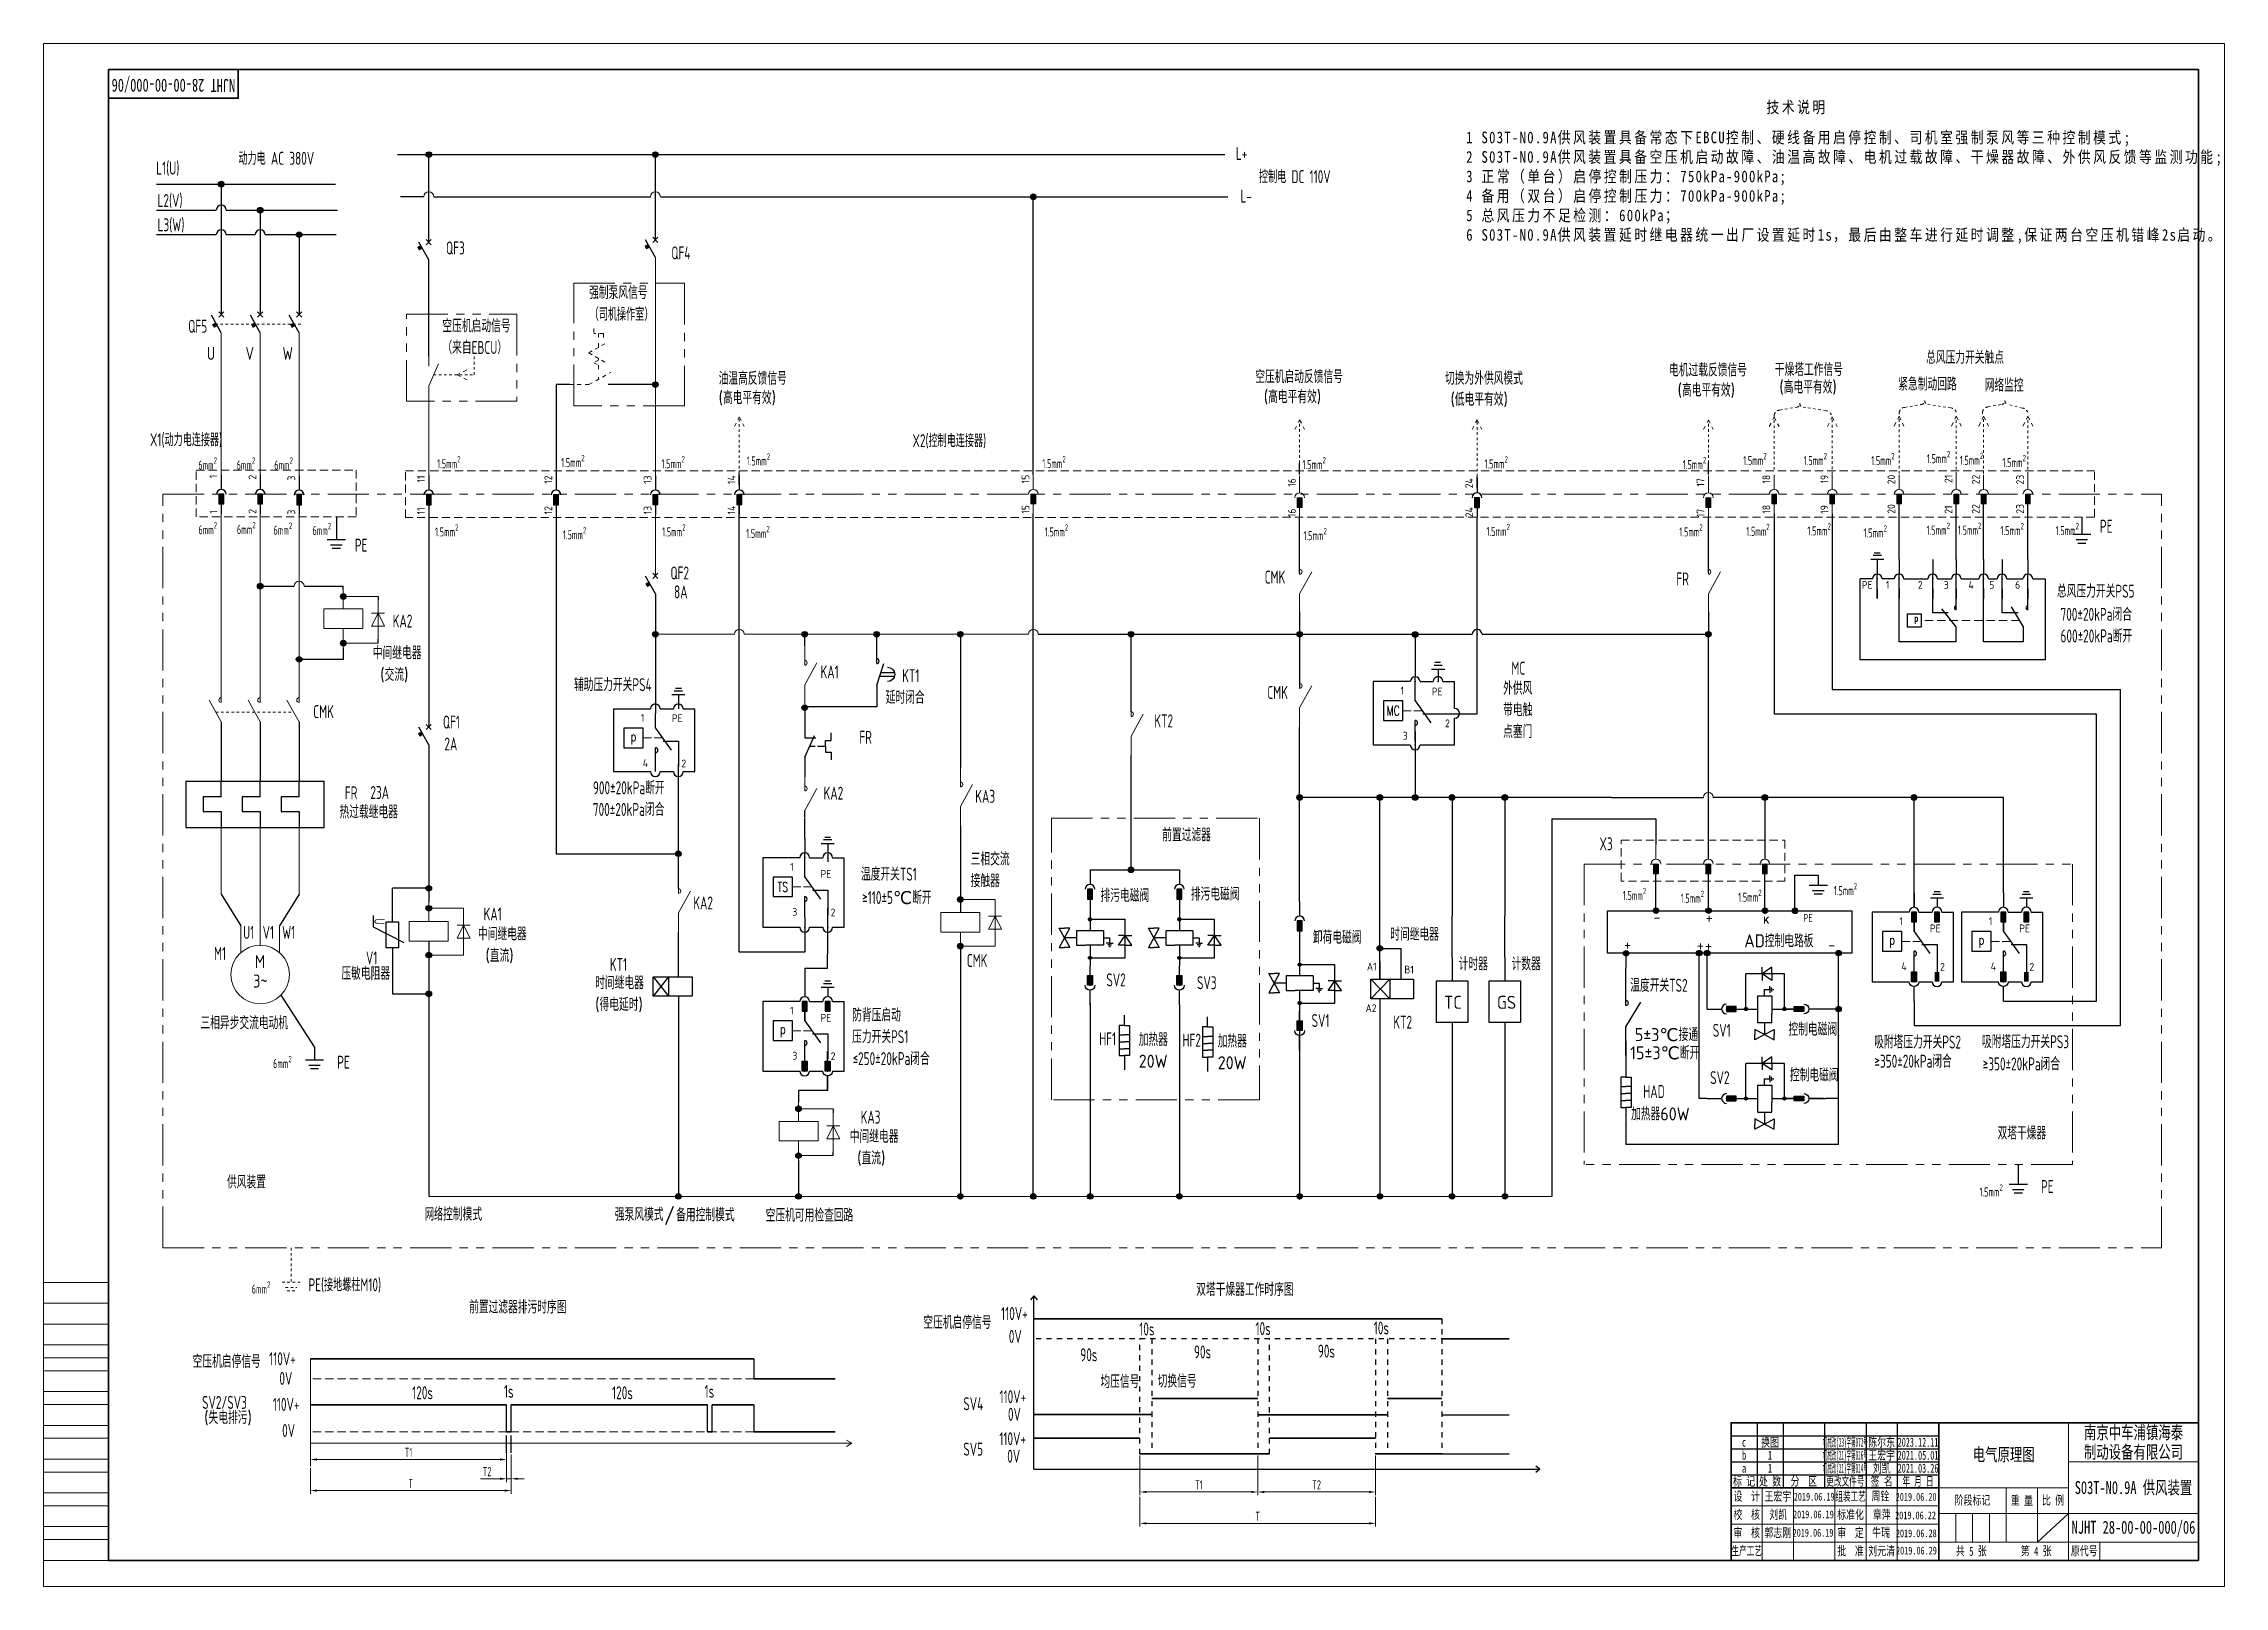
# Model space of a CAD drawing. Header units: millimetres. Extents: x 0 to 840, y 0 to 594.
import ezdxf
from ezdxf.enums import TextEntityAlignment as Align

# ---------------------------------------------------------------- set-up
doc = ezdxf.new("R2010")
doc.units = ezdxf.units.MM
for name, pattern in [('CENTER2', [12, 7, -1, 1, -1, 1, -1]), ('HIDDEN', [9.525, 6.35, -3.175]), ('PHANTOM2', [31.75, 15.875, -3.175, 3.175, -3.175, 3.175, -3.175]), ('虚线', [2, 1, -1])]:
    doc.linetypes.add(name, pattern=pattern)
for name, color, linetype, lineweight in [('AM_0', 7, 'Continuous', 25), ('AM_3', 3, '虚线', 13), ('BLK_0.5mm^2', 7, 'Continuous', 18), ('MISC', 2, 'Continuous', 18), ('SYMS', 7, 'Continuous', 18), ('TAGFIXED', 7, 'Continuous', 18), ('TAGS', 51, 'Continuous', 18), ('TERMS', 4, 'Continuous', 18), ('WIREFIXED', 4, 'Continuous', 18), ('双点划线', 6, 'CENTER2', 18), ('尺寸线层', 3, 'Continuous', 13), ('标注', 3, 'Continuous', 18), ('粗实线', 7, 'Continuous', 35), ('粗实线层', 7, 'Continuous', 25), ('虚线', 2, 'HIDDEN', 18), ('虚线层', 6, '虚线', 13)]:
    doc.layers.add(name, color=color, linetype=linetype, lineweight=lineweight)
doc.styles.add('PIN', font='simplex.shx', dxfattribs={"width": 0.75, "bigfont": 'gbcbig.shx'})
doc.styles.add('WD', font='romans.shx', dxfattribs={"bigfont": 'gbcbig.shx'})
doc.styles.add('WD_IEC', font='isocp2.shx', dxfattribs={"width": 0.9, "bigfont": 'gbcbig.shx'})
doc.styles.add('工程字', font='gbenor.shx', dxfattribs={"bigfont": 'gbcbig.shx'})
doc.styles.add('标准', font='isoct2.shx')
doc.styles.add('海泰标注样式', font='isocp.shx', dxfattribs={"width": 0.7, "bigfont": 'gbcbig.shx'})
doc.styles.add('海泰汉字样式', font='仿宋_GB2312.TTF', dxfattribs={"width": 0.7})
doc.dimstyles.new('海泰标注样式-图2', dxfattribs={"dimtxt": 3.5, "dimasz": 2.5, "dimexe": 1.25, "dimexo": 0.625, "dimgap": 1, "dimtad": 1, "dimdec": 3, "dimlfac": 8, "dimdsep": 46, "dimtxsty": '海泰标注样式', "dimcen": 2.5, "dimclrd": 256, "dimclre": 256, "dimclrt": 2, "dimadec": 3, "dimazin": 2, "dimtm": 1e-09, "dimtfac": 0.7, "dimtdec": 3, "dimtmove": 0, "dimatfit": 1, "dimfxl": 1.25, "dimlwd": -1, "dimlwe": -1, "dimarcsym": 0})

msp = doc.modelspace()

# ---------------------------------------------------------------- texts
at = {"insert": (519.86266, 337.15151), "char_height": 3.75, "width": 3.8169643, "attachment_point": 5, "style": 'PIN'}
msp.add_mtext('{\\W0.7;\\C3;MC}', dxfattribs=at)
at = {"char_height": 5, "width": 13.5088895, "attachment_point": 1, "line_spacing_factor": 0.99982, "style": '标准'}
for s, insert in [('{\\Fisocp2,gbcbig|c0;\\C3;TC}', (539.47274, 227.36698)), ('{\\Fisocp2,gbcbig|c134;\\C3;GS}', (559.81293, 227.36798))]:
    msp.add_mtext(s, dxfattribs=dict(at, insert=insert))
at = {"char_height": 5, "width": 4.9298444, "attachment_point": 1}
for s, insert in [('{\\Fisocp,gbcbig|c134;\\W0.7;\\C3;HF1}', (406.58451, 213.31933)), ('{\\Fisocp,gbcbig|c134;\\W0.7;\\C3;HF2}', (438.67123, 212.78134)), ('{\\Fisocp,gbcbig|c134;\\W0.7;\\C3;HAD}', (616.15366, 193.01829))]:
    msp.add_mtext(s, dxfattribs=dict(at, insert=insert))
at = {"layer": 'AM_3', "style": 'WD_IEC'}
for tag, p in [('1', (524.04407, 343.38507)), ('PE', (538.84663, 343.025)), ('3', (525.44015, 326.02185)), ('2', (541.66901, 330.79744))]:
    msp.add_attdef(tag, text='DESC1', height=3, dxfattribs=at).set_placement(p, align=Align.RIGHT)
at = {"layer": 'BLK_0.5mm^2', "char_height": 5, "attachment_point": 1, "line_spacing_factor": 0.99982, "style": '标准'}
for s, insert, width in [('{\\Fisocp2,gbcbig|c134;\\C3;(高电平有效)}', (629.38668, 463.09542), 31.9506378), ('{\\Fisocp2,gbcbig|c134;\\C3;(高电平有效)}', (668.58026, 464.26428), 31.9506378), ('{\\Fisocp2,gbcbig|c134;\\C3;紧急制动回路}', (714.38882, 465.42064), 23.0729747), ('{\\Fisocp2,gbcbig|c134;\\C3;网络监控}', (747.65863, 464.95305), 33.1669556), ('{\\Fisocp2,gbcbig|c134;\\C3;(高电平有效)}', (259.98996, 460.15899), 31.9506378), ('{\\Fisocp2,gbcbig|c134;\\C3;(高电平有效)}', (469.99333, 460.53897), 31.9506378), ('{\\Fisocp2,gbcbig|c134;\\C3;(低电平有效)}', (541.91551, 459.55281), 60.8697092), ('{\\Fisocp2,gbcbig|c134;\\C3;总风压力开关\\W0.7;PS5}', (775.50032, 385.68536), 41.0010451), ('{\\Fisocp2,gbcbig|c134;\\C3;中间继电器^J (交流)}', (126.80075, 361.89998), 35.8096004), ('{\\Fisocp2,gbcbig|c134;\\C3;辅助压力开关\\W0.7;PS4}', (204.27894, 349.67232), 35.8096004), ('{\\Fisocp2,gbcbig|c134;\\C3;延时闭合}', (324.3486, 344.79695), 47.5281628), ('{\\Fisocp2,gbcbig|c134;\\C3;外供风带电触点塞门}', (562.18634, 348.30939), 11.6044359), ('{\\Fisocp2,gbcbig|c134;\\C3;热过载继电器}', (113.97538, 300.67835), 35.8096004), ('{\\Fisocp2,gbcbig|c134;\\C3;前置过滤器}', (430.87434, 291.8729), 35.8096004), ('{\\Fisocp2,gbcbig|c134;\\C3;温度开关\\W0.7;TS1}', (314.81424, 276.72264), 26.0479764), ('{\\Fisocp2,gbcbig|c134;\\C3;三相交流接触器}', (357.07866, 282.53523), 15.4471239), ('{\\Fisocp2,gbcbig|c134;\\C3;排污电磁阀}', (407.11764, 268.48528), 35.8096004), ('{\\Fisocp2,gbcbig|c134;\\C3;排污电磁阀}', (441.89773, 269.06496), 35.8096004), ('{\\Fisocp2,gbcbig|c134;\\C3;中间继电器^J (直流)}', (167.32991, 253.70087), 35.8096004), ('{\\Fisocp2,gbcbig|c134;\\C3;卸荷电磁阀}', (488.88609, 252.40396), 35.8096004), ('{\\Fisocp2,gbcbig|c134;\\C3;时间继电器}', (518.71343, 253.58416), 35.8096004), ('{\\Fisocp2,gbcbig|c134;\\C3;AD控制电路板}', (655.06275, 251.07394), 35.8096004), ('{\\Fisocp2,gbcbig|c134;\\C3;压敏电阻器}', (114.71658, 238.51336), 35.8096004), ('{\\Fisocp2,gbcbig|c134;\\C3;时间继电器^J(得电延时)}', (212.4498, 234.88875), 21.162501), ('{\\Fisocp2,gbcbig|c134;\\C3;计时器}', (545.07553, 242.15287), 35.8096004), ('{\\Fisocp2,gbcbig|c134;\\C3;计数器}', (565.41573, 242.15388), 35.8096004), ('{\\Fisocp2,gbcbig|c134;\\C3;温度开关\\W0.7;TS2}', (611.13275, 233.9224), 26.784438), ('{\\Fisocp2,gbcbig|c134;\\C3;三相异步交流电动机}', (60.40693, 219.47751), 35.8096004), ('{\\Fisocp2,gbcbig|c134;\\C3;防背压启动压力开关\\W0.7;PS1}', (311.43323, 222.48509), 21.5900163), ('{\\Fisocp2,gbcbig|c134;\\C3;加热器\\P20W}', (421.81072, 213.04658), 35.8096004), ('{\\Fisocp2,gbcbig|c134;\\C3;加热器\\P20W}', (452.25087, 212.44408), 35.8096004), ('{\\Fisocp2,gbcbig|c134;\\C3;5±3℃接通}', (612.89329, 214.93858), 26.784438), ('{\\Fisocp2,gbcbig|c134;\\C3;控制电磁阀}', (672.08618, 216.99656), 35.8096004), ('{\\Fisocp2,gbcbig|c134;\\C3;吸附塔压力开关\\W0.7;PS2}', (705.08497, 212.08831), 35.8096004), ('{\\Fisocp2,gbcbig|c134;\\C3;吸附塔压力开关\\W0.7;PS3}', (746.62212, 212.205), 35.8096004), ('{\\Fisocp2,gbcbig|c134;\\C3;15±3℃断开}', (611.10136, 207.93001), 26.784438), ('{\\Fisocp2,gbcbig|c134;\\C3;控制电磁阀}', (672.64049, 199.36941), 35.8096004), ('{\\Fisocp2,gbcbig|c134;\\C3;加热器60W}', (611.46741, 184.40181), 35.8096004), ('{\\Fisocp2,gbcbig|c134;\\C3;双塔干燥器}', (752.63147, 177.04794), 35.8096004), ('{\\Fisocp2,gbcbig|c134;\\C3;中间继电器\\P (直流)}', (310.51716, 175.73789), 35.8096004), ('{\\Fisocp2,gbcbig|c134;\\W0.7;\\C3;网络\\W1;控制模式}', (146.88811, 145.80143), 35.8096004), ('{\\Fisocp2,gbcbig|c134;\\C3;强泵风模式}', (220.00334, 145.70923), 35.8096004), ('{\\Fisocp2,gbcbig|c134;\\C3;备用控制模式}', (243.65264, 145.54245), 35.8096004), ('{\\Fisocp2,gbcbig|c134;\\C3;空压机可用检查回路}', (278.13935, 145.38879), 35.8096004)]:
    msp.add_mtext(s, dxfattribs=dict(at, insert=insert, width=width))
at = {"layer": 'BLK_0.5mm^2', "insert": (70.65897, 158.17151), "char_height": 5, "width": 51.5415061, "attachment_point": 1, "style": '标准'}
msp.add_mtext('{\\Fisocp2,gbcbig|c134;\\C3;供风装置}', dxfattribs=at)
at = {"layer": 'TAGS', "char_height": 3, "width": 21.0013549, "attachment_point": 1, "style": 'WD'}
for s, insert in [('{\\H0.8571x;-}', (620.05035, 258.71578)), ('{\\H0.8571x;+}', (640.14211, 258.60468)), ('{\\H0.8571x;K}', (662.42135, 257.85042)), ('{\\H0.8571x;+}', (608.70252, 248.1687)), ('{\\H0.8571x;+}', (636.74299, 247.92271)), ('{\\H0.8571x;+}', (639.86332, 247.77885)), ('{\\H0.8571x;-}', (687.32903, 248.10407))]:
    msp.add_mtext(s, dxfattribs=dict(at, insert=insert))
at = {"layer": 'TAGS', "insert": (677.8223, 258.87401), "char_height": 3, "width": 21.0013549, "attachment_point": 1, "line_spacing_factor": 0.99982, "style": 'WD'}
msp.add_mtext('{\\Fisocp2,gbcbig|c134;\\W0.7;\\C3;PE}', dxfattribs=at)
at = {"layer": '尺寸线层', "char_height": 5, "attachment_point": 1}
for s, insert, width, style in [('{\\Fisocp2,gbcbig|c134;\\W0.7;L1(U)}', (43.38408, 548.57066), 14.2258825, '标准'), ('{\\Fisocp2,gbcbig|c134;\\W0.7;\\C3;动力电 \\Fisocp2,gbcbig|c0;AC 380V}', (75.04775, 552.34297), 27.5249859, '标准'), ('{\\Fisocp2,gbcbig|c134;\\W0.7;\\C3;控制电 DC 110V}', (468.14889, 545.27548), 27.5249859, '标准'), ('{\\Fisocp2,gbcbig|c134;\\W0.7;L2(V)}', (43.90389, 536.09984), 14.2258825, '标准'), ('{\\Fisocp2,gbcbig|c134;\\W0.7;L3(W)}', (43.90389, 526.74674), 14.2258825, '标准'), ('{\\Fisocp2,gbcbig|c0;\\W0.7;\\C3;QF\\Fisocp2,gbcbig|c134;3}', (154.9938, 517.82392), 16.2178255, '标准'), ('{\\Fisocp2,gbcbig|c0;\\W0.7;\\C3;QF\\Fisocp2,gbcbig|c134;4}', (241.78177, 515.92484), 16.2178255, '标准'), ('{\\Fisocp2,gbcbig|c0;\\W0.7;QF\\Fisocp2,gbcbig|c134;5}', (55.69855, 487.68665), 14.2258825, '标准'), ('{\\Fisocp2,gbcbig|c134;\\C3;干燥塔工作信号}', (666.81448, 470.98915), 42.5209704, '标准'), ('{\\Fisocp2,gbcbig|c134;\\C3;总风压力开关触点}', (725.11521, 475.69083), 29.9444882, '标准'), ('{\\Fisocp2,gbcbig|c134;\\W0.7;\\C3;QF2}', (241.45337, 392.6801), 16.2178255, '标准'), ('{\\Fisocp2,gbcbig|c134;\\W0.7;CMK}', (470.35221, 391.08913), 23.961927, '标准'), ('{\\Fisocp2,gbcbig|c134;\\W0.7;FR}', (628.88481, 390.38766), 23.961927, '标准'), ('{\\Fisocp2,gbcbig|c134;\\W0.7;8A}', (242.83034, 385.40195), 22.2917962, '标准'), ('{\\Fisocp2,gbcbig|c0;\\W0.7;KA\\Fisocp2,gbcbig|c134;2}', (134.47178, 374.18824), 13.8952014, '标准'), ('{\\Fisocp,@extfont2|c134;7}00%%P20kPa{\\Fisocp2,gbcbig|c134;\\W1;闭合}\\P{\\Fisocp,@extfont2|c134;600}%%P20kPa{\\Fisocp2,gbcbig|c134;\\W1;断开}', (776.87699, 376.76115), 41.3170802, '海泰标注样式'), ('{\\Fisocp2,gbcbig|c0;\\W0.7;KA\\Fisocp2,gbcbig|c134;1}', (299.25618, 354.59705), 14.8690152, '标准'), ('{\\Fisocp2,gbcbig|c134;\\W0.7;KT1}', (330.69768, 353.13219), 17.0967681, '标准'), ('{\\Fisocp2,gbcbig|c134;\\W0.7;MC}', (565.36583, 356.02495), 23.961927, '标准'), ('{\\Fisocp2,gbcbig|c134;\\W0.7;CMK}', (471.35724, 346.68769), 23.961927, '标准'), ('{\\Fisocp2,gbcbig|c0;\\W0.7;CMK}', (103.87413, 339.28703), 9.1537568, '标准'), ('{\\Fisocp2,gbcbig|c134;\\W0.7;\\C3;QF1}', (153.80519, 335.27776), 16.2178255, '标准'), ('{\\Fisocp2,gbcbig|c134;\\W0.7;FR}', (314.18737, 329.41847), 17.0967681, '标准'), ('{\\Fisocp2,gbcbig|c134;\\W0.7;KT2}', (427.82686, 335.73967), 14.8690152, '标准'), ('{\\Fisocp2,gbcbig|c134;\\W0.7;2A}', (154.37506, 326.83657), 22.2917962, '标准'), ('{\\Fisocp2,gbcbig|c134;\\W0.7;FR}', (116.02443, 308.024), 9.1537568, '标准'), ('{\\Fisocp2,gbcbig|c134;\\W0.7;23A}', (125.87205, 308.1566), 22.2917962, '标准'), ('{\\Fisocp,@extfont2|c134;9}00%%P20kPa{\\Fisocp2,gbcbig|c134;\\W1;断开}\\P{\\Fisocp,@extfont2|c134;70}0%%P20kPa{\\Fisocp2,gbcbig|c134;\\W1;闭合}', (211.56901, 309.9695), 41.3170802, '海泰标注样式'), ('{\\Fisocp2,gbcbig|c0;\\W0.7;KA\\Fisocp2,gbcbig|c134;2}', (300.44086, 307.89864), 14.8690152, '标准'), ('{\\Fisocp2,gbcbig|c0;\\W0.7;KA\\Fisocp2,gbcbig|c134;3}', (358.86401, 306.67394), 14.8690152, '标准'), ('{\\Fisocp2,gbcbig|c0;\\W0.7;KA\\Fisocp2,gbcbig|c134;1}', (169.4799, 261.39392), 17.8760589, '标准'), ('{\\Fisocp2,gbcbig|c0;\\W0.7;KA\\Fisocp2,gbcbig|c134;2}', (250.25244, 265.64474), 14.8690152, '标准'), ('{\\Fisocp2,gbcbig|c134;≥\\Fisocp,@extfont2|c134;110}%%P{\\Fisocp,@extfont2|c134;5\\Fisocp2,gbcbig|c134;\\W1;℃断开}', (315.27455, 267.71473), 30.6747771, '海泰标注样式'), ('{\\Fisocp2,gbcbig|c134;\\W0.7;V1}', (124.15699, 244.4905), 17.8760589, '标准'), ('{\\Fisocp2,gbcbig|c0;\\W0.7;K\\Fisocp2,gbcbig|c134;T1}', (218.11523, 241.93835), 17.8760589, '标准'), ('{\\Fisocp2,gbcbig|c134;\\W0.7;CMK}', (355.59838, 243.48049), 17.8760589, '标准'), ('{\\Fisocp,gbcbig|c134;\\W0.7;SV\\Fisocp,gbcbig|c0;2}', (409.35803, 236.01512), 17.8760589, '标准'), ('{\\Fisocp,gbcbig|c134;\\W0.7;SV3}', (444.28028, 234.91382), 17.8760589, '工程字'), ('{\\Fisocp,gbcbig|c134;\\W0.7;SV1}', (488.41829, 220.34119), 17.8760589, '工程字'), ('{\\Fisocp2,gbcbig|c134;\\W0.7;KT2}', (519.889, 219.72625), 17.8760589, '工程字'), ('{\\Fisocp,gbcbig|c134;\\W0.7;SV1}', (642.95913, 216.58269), 17.8760589, '工程字'), ('{\\Fgbenor,gbcbig|c134;≤}250%%P20kPa{\\Fisocp2,gbcbig|c134;\\W1;闭合}', (311.68903, 205.69684), 41.3170802, '海泰标注样式'), ('{\\Fisocp2,gbcbig|c134;≥}3{\\Fisocp,@extfont2|c134;5\\Fisocp,@extfont2|c128;0%%P20kPa\\Fisocp2,gbcbig|c134;\\W1;闭合}', (705.18907, 204.69951), 43.9661139, '海泰标注样式'), ('{\\Fisocp2,gbcbig|c134;≥}3{\\Fisocp,@extfont2|c134;5\\Fisocp,@extfont2|c128;0%%P20kPa\\Fisocp2,gbcbig|c134;\\W1;闭合}', (746.90411, 203.65288), 44.4676846, '海泰标注样式'), ('{\\Fisocp,gbcbig|c134;\\W0.7;SV2}', (641.92172, 198.37455), 17.8760589, '标准'), ('{\\Fisocp2,gbcbig|c0;\\W0.7;KA\\Fisocp2,gbcbig|c134;3}', (314.71298, 183.17805), 15.3422619, '标准')]:
    msp.add_mtext(s, dxfattribs=dict(at, insert=insert, width=width, style=style))
at = {"layer": '尺寸线层', "char_height": 5, "attachment_point": 1, "line_spacing_factor": 0.99982}
for s, insert, width, style in [('{\\C3;L+}', (459.21576, 554.21716), 22.1418166, '海泰标注样式'), ('{\\Fisocp2,gbcbig|c134;\\W0.7;\\C3;L-}', (461.01584, 537.78304), 23.6871923, '标准'), ('{\\Fisocp2,gbcbig|c134;电机过载反馈信号}', (626.0915, 470.82358), 32.9452396, '标准'), ('{\\Fisocp2,gbcbig|c134;油温高反馈信号}', (260.00638, 467.61983), 35.6878049, '标准'), ('{\\Fisocp2,gbcbig|c134;空压机启动反馈信号}', (466.69815, 468.26713), 32.9452396, '标准'), ('{\\Fisocp2,gbcbig|c134;切换为外供风模式}', (539.79503, 467.63761), 65.115916, '标准'), ('{\\Fisocp2,gbcbig|c0;\\W0.7;\\C3;X1\\Fisocp2,gbcbig|c134;(动力电连接器)}', (40.98566, 443.97639), 27.9860998, '标准'), ('{\\Fisocp2,gbcbig|c0;\\W0.7;\\C3;X2\\Fisocp2,gbcbig|c134;(控制电连接器)}', (334.70353, 443.62938), 51.18948, '标准'), ('{\\Fisocp2,gbcbig|c134;\\W0.7;\\C3;PE}', (119.88308, 403.3807), 26.6587087, '标准'), ('{\\Fisocp2,gbcbig|c134;\\W0.7;\\C3;PE}', (792.05643, 410.66094), 26.6587087, '标准'), ('{\\Fisocp2,gbcbig|c0;\\W0.7;\\C3;X\\Fisocp2,gbcbig|c134;3}', (599.31727, 288.39776), 51.18948, '标准'), ('{\\Fisocp2,gbcbig|c134;\\W0.7;\\C3;PE}', (113.09694, 204.3062), 26.6587087, '标准'), ('{\\Fisocp2,gbcbig|c134;\\W0.7;\\C3;PE}', (769.37943, 156.45083), 26.6587087, '标准'), ('{\\Fisocp2,gbcbig|c134;\\W0.7;\\C3;PE(接地螺柱M10)}', (102.007, 118.60654), 26.6587087, '标准'), ('{\\Fisocp2,gbcbig|c134;前置过滤器排污时序图}', (163.89184, 110.04668), 45.3052999, '标准'), ('{\\Fisocp2,gbcbig|c134;双塔干燥器工作时序图}', (443.96238, 116.80996), 45.3052999, '标准'), ('{\\Fisocp2,gbcbig|c134;空压机启停信号}', (338.84744, 104.12334), 33.8446833, '标准'), ('{\\Fisocp2,gbcbig|c0;\\W0.7;110V+}', (368.79356, 107.54417), 21.3069027, '标准'), ('{\\Fisocp2,gbcbig|c134;\\W0.7;10\\Fisocp2,gbcbig|c0;s}', (422.01422, 101.5749), 21.3069027, '标准'), ('{\\Fisocp2,gbcbig|c134;\\W0.7;10\\Fisocp2,gbcbig|c0;s}', (466.78967, 101.76648), 21.3069027, '标准'), ('{\\Fisocp2,gbcbig|c134;\\W0.7;10\\Fisocp2,gbcbig|c0;s}', (512.34844, 101.99738), 21.3069027, '标准'), ('{\\Fisocp2,gbcbig|c0;\\W0.7;0V}', (371.78075, 98.74401), 21.3069027, '标准'), ('{\\Fisocp2,gbcbig|c134;\\W0.7;90\\Fisocp2,gbcbig|c0;s}', (443.08276, 92.76884), 21.3069027, '标准'), ('{\\Fisocp2,gbcbig|c134;\\W0.7;90\\Fisocp2,gbcbig|c0;s}', (490.81082, 93.07443), 21.3069027, '标准'), ('{\\Fisocp2,gbcbig|c134;空压机启停信号}', (57.40336, 89.11588), 33.8446833, '标准'), ('{\\Fisocp2,gbcbig|c0;\\W0.7;110V+}', (86.86091, 90.11706), 21.3069027, '标准'), ('{\\Fisocp2,gbcbig|c134;\\W0.7;90\\Fisocp2,gbcbig|c0;s}', (399.29082, 91.67275), 21.3069027, '标准'), ('{\\Fisocp2,gbcbig|c0;\\W0.7;0V}', (90.80515, 82.56909), 21.3069027, '标准'), ('{\\Fisocp2,gbcbig|c134;\\W0.7;120\\Fisocp2,gbcbig|c0;s}', (141.95934, 77.04104), 21.3069027, '标准'), ('{\\Fisocp2,gbcbig|c134;\\W0.7;1\\Fisocp2,gbcbig|c0;s}', (177.32191, 77.59976), 21.3069027, '标准'), ('{\\Fisocp2,gbcbig|c134;\\W0.7;120\\Fisocp2,gbcbig|c0;s}', (218.9525, 77.04104), 21.3069027, '标准'), ('{\\Fisocp2,gbcbig|c134;\\W0.7;1\\Fisocp2,gbcbig|c0;s}', (254.59291, 77.59976), 21.3069027, '标准'), ('{\\Fisocp2,gbcbig|c134;均压信号}', (407.07119, 81.35773), 33.8446833, '标准'), ('{\\Fisocp2,gbcbig|c134;切换信号}', (429.10394, 81.52638), 33.8446833, '标准'), ('{\\Fisocp2,gbcbig|c134;\\W0.7;SV2/SV3}', (61.02819, 73.32736), 21.8610927, '标准'), ('{\\Fisocp2,gbcbig|c134;(失电排污)}', (61.85489, 67.49237), 21.8610927, '标准'), ('{\\Fisocp2,gbcbig|c0;\\W0.7;110V+}', (88.26653, 72.543), 21.3069027, '标准'), ('{\\Fisocp2,gbcbig|c134;\\W0.7;SV4}', (354.25747, 72.81494), 21.8610927, '标准'), ('{\\Fisocp2,gbcbig|c0;\\W0.7;110V+}', (368.17704, 75.50531), 21.3069027, '标准'), ('{\\Fisocp2,gbcbig|c0;\\W0.7;0V}', (371.45196, 68.7537), 21.3069027, '标准'), ('{\\Fisocp2,gbcbig|c0;\\W0.7;0V}', (91.86478, 62.50449), 21.3069027, '标准'), ('{\\Fisocp2,gbcbig|c0;\\W0.7;110V+}', (368.13274, 59.35303), 21.3069027, '标准'), ('{\\Fisocp2,gbcbig|c134;\\W0.7;SV5}', (354.25747, 55.34412), 21.8610927, '标准'), ('{\\Fisocp2,gbcbig|c0;\\W0.7;0V}', (371.17405, 52.6172), 21.3069027, '标准')]:
    msp.add_mtext(s, dxfattribs=dict(at, insert=insert, width=width, style=style))
at = {"layer": '标注', "color": 2, "attachment_point": 1, "line_spacing_factor": 0.99982}
for s, insert, char_height, width, style in [('{\\fFangSong|b0|i0|c134|p49;\\W0.8;\\T1.2;1 \\fFangSong_GB2312|b0|i0|c134|p49;S03T-N0.9A供风装置具备常态下EBCU控制、硬线备用启停控制、司机室强制泵风等三种控制模式;\\P2 S03T-N0.9A供风装置具备空压机启动故障、油温高故障、电机过载故障、干燥器故障、外供风反馈等监测功能;\\P3 正常（单台）启停控制压力：750kPa-900kPa;\\P4 备用（双台）启停控制压力：700kPa-900kPa;\\P5 总风压力不足检测：600kPa；\\P6 S03T-N0.9A供风装置延时继电器统一出厂设置延时1s，最后由整车进行延时调整,保证两台空压机错峰2s启动。}', (547.96177, 560.13352), 4.5, 281.0540373, '海泰汉字样式'), ('{\\Fisocp2,gbcbig|c134;\\C256;强制泵风\\C3;信号\\P（\\W0.7;司机操作室\\W1;）}', (210.10288, 500.6295), 5, 24.4735363, '标准'), ('{\\Fisocp2,gbcbig|c134;\\C3;空压机启动信号\\P（来自\\W0.7;EBCU\\W1;）}', (153.61177, 487.82766), 5, 26.7992871, '标准')]:
    msp.add_mtext(s, dxfattribs=dict(at, insert=insert, char_height=char_height, width=width, style=style))
at = {"layer": '标注', "color": 2, "char_height": 3.5, "attachment_point": 1, "style": '海泰标注样式'}
for s, insert, width in [('\\A1;1.5mm{\\H0.7x;\\S2^ ;}', (725.40712, 437.13891), 12.7561908), ('\\A1;6mm{\\H0.7x;\\S2^ ;}', (59.58383, 434.68314), 9.50354), ('\\A1;6mm{\\H0.7x;\\S2^ ;}', (74.35166, 434.68314), 9.50354), ('\\A1;6mm{\\H0.7x;\\S2^ ;}', (88.84614, 434.68314), 9.50354), ('\\A1;1.5mm{\\H0.7x;\\S2^ ;}', (151.57515, 435.19409), 12.7561908), ('\\A1;1.5mm{\\H0.7x;\\S2^ ;}', (199.36639, 435.65264), 12.7561908), ('\\A1;1.5mm{\\H0.7x;\\S2^ ;}', (237.98313, 435.19409), 12.7561908), ('\\A1;1.5mm{\\H0.7x;\\S2^ ;}', (270.82824, 436.24972), 12.7561908), ('\\A1;1.5mm{\\H0.7x;\\S2^ ;}', (384.70069, 435.26704), 12.7561908), ('\\A1;1.5mm{\\H0.7x;\\S2^ ;}', (484.89227, 434.85538), 12.7561908), ('\\A1;1.5mm{\\H0.7x;\\S2^ ;}', (555.00013, 435.12701), 12.7561908), ('\\A1;1.5mm{\\H0.7x;\\S2^ ;}', (631.40188, 434.85538), 12.7561908), ('\\A1;1.5mm{\\H0.7x;\\S2^ ;}', (654.67565, 436.41327), 12.7561908), ('\\A1;1.5mm{\\H0.7x;\\S2^ ;}', (677.93571, 436.41327), 12.7561908), ('\\A1;1.5mm{\\H0.7x;\\S2^ ;}', (703.97525, 436.3895), 12.7561908), ('\\A1;1.5mm{\\H0.7x;\\S2^ ;}', (738.06811, 436.49842), 12.7561908), ('\\A1;1.5mm{\\H0.7x;\\S2^ ;}', (754.53383, 435.63254), 12.7561908), ('\\A1;6mm{\\H0.7x;\\S2^ ;}', (59.62866, 409.77068), 9.50354), ('\\A1;6mm{\\H0.7x;\\S2^ ;}', (74.46174, 409.87415), 9.50354), ('\\A1;6mm{\\H0.7x;\\S2^ ;}', (88.56265, 409.63184), 9.50354), ('\\A1;6mm{\\H0.7x;\\S2^ ;}', (103.57435, 409.50235), 9.50354), ('\\A1;1.5mm{\\H0.7x;\\S2^ ;}', (150.78198, 408.92688), 12.7561908), ('\\A1;1.5mm{\\H0.7x;\\S2^ ;}', (200.03542, 407.8478), 12.7561908), ('\\A1;1.5mm{\\H0.7x;\\S2^ ;}', (238.2396, 408.9278), 12.7561908), ('\\A1;1.5mm{\\H0.7x;\\S2^ ;}', (270.64444, 408.34545), 12.7561908), ('\\A1;1.5mm{\\H0.7x;\\S2^ ;}', (385.63212, 408.9278), 12.7561908), ('\\A1;1.5mm{\\H0.7x;\\S2^ ;}', (485.26737, 407.49354), 12.7561908), ('\\A1;1.5mm{\\H0.7x;\\S2^ ;}', (555.78906, 409.13173), 12.7561908), ('\\A1;1.5mm{\\H0.7x;\\S2^ ;}', (630.05146, 408.9278), 12.7561908), ('\\A1;1.5mm{\\H0.7x;\\S2^ ;}', (655.84128, 409.14702), 12.7561908), ('\\A1;1.5mm{\\H0.7x;\\S2^ ;}', (679.40284, 409.34034), 12.7561908), ('\\A1;1.5mm{\\H0.7x;\\S2^ ;}', (701.01356, 408.54661), 12.7561908), ('\\A1;1.5mm{\\H0.7x;\\S2^ ;}', (725.29538, 409.60556), 12.7561908), ('\\A1;1.5mm{\\H0.7x;\\S2^ ;}', (737.39278, 409.60556), 12.7561908), ('\\A1;1.5mm{\\H0.7x;\\S2^ ;}', (753.75907, 409.43798), 12.7561908), ('\\A1;1.5mm{\\H0.7x;\\S2^ ;}', (774.9951, 409.43798), 12.7561908), ('\\A1;1.5mm{\\H0.7x;\\S2^ ;}', (608.28234, 268.97901), 12.7561908), ('\\A1;1.5mm{\\H0.7x;\\S2^ ;}', (689.53713, 270.80032), 12.7561908), ('\\A1;1.5mm{\\H0.7x;\\S2^ ;}', (630.57508, 267.86284), 12.7561908), ('\\A1;1.5mm{\\H0.7x;\\S2^ ;}', (652.71733, 268.2651), 12.7561908), ('\\A1;6mm{\\H0.7x;\\S2^ ;}', (88.38503, 204.24044), 9.50354), ('\\A1;1.5mm{\\H0.7x;\\S2^ ;}', (745.66793, 154.78683), 12.7561908), ('\\A1;6mm{\\H0.7x;\\S2^ ;}', (80.15177, 117.41031), 9.50354)]:
    msp.add_mtext(s, dxfattribs=dict(at, insert=insert, width=width))
at = {"layer": '粗实线层', "insert": (663.63854, 571.80353), "char_height": 4.5, "width": 36.6843502, "attachment_point": 1, "style": '海泰标注样式'}
msp.add_mtext('{\\fFangSong_GB2312|b0|i0|c134|p49;\\W0.8;\\T1.2;\\C2;技术说明}', dxfattribs=at)

# ---------------------------------------------------------------- blocks, each defined once
blk = doc.blocks.new('NJHT-更改区')
at = {"color": 7, "linetype": 'Continuous'}
for p, q in [((0, 5), (80, 5)), ((0, 0), (80, 0)), ((10, 5), (10, 0)), ((20, 5), (20, 0)), ((36, 5), (36, 0)), ((52, 5), (52, 0)), ((64, 5), (64, 0))]:
    blk.add_line(p, q, dxfattribs=at)
at = {"color": 7, "linetype": 'Continuous', "lineweight": 35}
for p, q in [((0, 0), (0, 5)), ((80, 0), (80, 5))]:
    blk.add_line(p, q, dxfattribs=at)
at = {"color": 2, "linetype": 'Continuous', "style": '海泰汉字样式'}
for tag, width, p in [('1', 0.7, (5, 2.5)), ('2', 0.7, (15, 2.5)), ('3', 0.7, (28, 2.5)), ('4', 0.6, (44, 2.5)), ('5', 0.7, (58, 2.5)), ('6', 0.6, (72, 2.5))]:
    blk.add_attdef(tag, text='', height=3.5, dxfattribs=dict(at, width=width)).set_placement(p, align=Align.MIDDLE_CENTER)
blk = doc.blocks.new('ItemName')
at = {"insert": (805, 37.75), "char_height": 5, "width": 50, "attachment_point": 5, "style": '海泰汉字样式'}
blk.add_mtext('S03T-N0.9A 供风装置', dxfattribs=at)
blk = doc.blocks.new('设计.Name')
at = {"insert": (668, 34.5), "char_height": 3.5, "width": 12, "attachment_point": 5, "style": '海泰汉字样式'}
blk.add_mtext('王宏宇', dxfattribs=at)
blk = doc.blocks.new('设计.AppDate')
at = {"insert": (682, 34.5), "char_height": 3, "width": 16, "attachment_point": 5, "style": '海泰汉字样式'}
blk.add_mtext('2019.06.19', dxfattribs=at)
blk = doc.blocks.new('标准化.Name')
at = {"insert": (708, 27.5), "char_height": 3.5, "width": 12, "attachment_point": 5, "style": '海泰汉字样式'}
blk.add_mtext('章萍', dxfattribs=at)
blk = doc.blocks.new('标准化.AppDate')
at = {"insert": (722, 27.5), "char_height": 3, "width": 16, "attachment_point": 5, "style": '海泰汉字样式'}
blk.add_mtext('2019.06.22', dxfattribs=at)
blk = doc.blocks.new('批准.Name')
at = {"insert": (708, 13.5), "char_height": 3.5, "width": 12, "attachment_point": 5, "style": '海泰汉字样式'}
blk.add_mtext('刘元清', dxfattribs=at)
blk = doc.blocks.new('批准.AppDate')
at = {"insert": (722, 13.5), "char_height": 3, "width": 16, "attachment_point": 5, "style": '海泰汉字样式'}
blk.add_mtext('2019.06.29', dxfattribs=at)
blk = doc.blocks.new('HTMaterial')
at = {"insert": (755, 50.5), "char_height": 5, "width": 50, "attachment_point": 5, "style": '海泰汉字样式'}
blk.add_mtext('电气原理图', dxfattribs=at)
blk = doc.blocks.new('HTDrawingNo')
at = {"insert": (50, 578.5), "char_height": 5, "width": 50, "attachment_point": 5, "rotation": 180, "style": '海泰汉字样式'}
blk.add_mtext('NJHT 28-00-00-000/06', dxfattribs=at)
at = {"insert": (805, 22.15), "char_height": 5, "width": 50, "attachment_point": 5, "style": '海泰汉字样式'}
blk.add_mtext('NJHT 28-00-00-000/06', dxfattribs=at)
blk = doc.blocks.new('NJHT-A1')
at = {"color": 7, "linetype": 'Continuous', "lineweight": 18}
for p, q in [((0, 0), (0, 594)), ((840, 594), (0, 594)), ((840, 0), (840, 594)), ((25, 117), (0, 117)), ((25, 109), (0, 109)), ((25, 101), (0, 101)), ((25, 93), (0, 93)), ((25, 88), (0, 88)), ((25, 83), (0, 83)), ((25, 75), (0, 75)), ((25, 70), (0, 70)), ((25, 62), (0, 62)), ((780, 10), (780, 63)), ((25, 57), (0, 57)), ((25, 49), (0, 49)), ((25, 44), (0, 44)), ((780, 48), (830, 48)), ((25, 36), (0, 36)), ((662, 38), (662, 10)), ((674, 38), (674, 10)), ((690, 38), (690, 10)), ((702, 38), (702, 10)), ((714, 38), (714, 10)), ((730, 38), (780, 38)), ((756, 38), (756, 17)), ((768, 38), (768, 17)), ((25, 31), (0, 31)), ((650, 31), (730, 31)), ((780, 28), (730, 28)), ((736.5, 28), (736.5, 17)), ((743, 28), (743, 17)), ((749.5, 28), (749.5, 17)), ((780, 28), (830, 28)), ((25, 23), (0, 23)), ((25, 18), (0, 18)), ((650, 24), (730, 24)), ((650, 17), (730, 17)), ((780, 17), (730, 17)), ((830, 17), (780, 17)), ((792, 17), (792, 10)), ((0, 10), (25, 10)), ((840, 0), (0, 0))]:
    blk.add_line(p, q, dxfattribs=at)
at = {"color": 7, "linetype": 'Continuous', "lineweight": 35}
for p, q in [((830, 584), (25, 584)), ((25, 584), (25, 10)), ((830, 10), (830, 584)), ((730, 10), (730, 63)), ((730, 38), (650, 38)), ((25, 10), (830, 10))]:
    blk.add_line(p, q, dxfattribs=at)
blk.add_lwpolyline([(75, 584), (75, 573), (25, 573)], dxfattribs=at)
blk.add_lwpolyline([(650, 10), (830, 10), (830, 63), (650, 63)], close=True, dxfattribs=at)
at = {"color": 2, "linetype": 'Continuous', "lineweight": 18, "char_height": 3.5, "attachment_point": 5, "style": '海泰汉字样式'}
for s, insert, width in [('设  计', (656, 34.5), 12), ('{\\W0.6;组装工艺}', (696, 34.5), 12), ('阶段标记', (743, 33), 26), ('重 量', (762, 33), 12), ('比 例', (774, 33), 12), ('校  核', (656, 27.5), 12), ('标准化', (696, 27.5), 12), ('审  核', (656, 20.5), 12), ('审  定', (696, 20.5), 12), ('{\\W0.6;生产工艺}', (656, 13.5), 12), ('批  准', (696, 13.5), 12), ('共   张', (742.5, 13.5), 25), ('第   张', (767.5, 13.5), 25), ('原代号', (786, 13.5), 12)]:
    blk.add_mtext(s, dxfattribs=dict(at, insert=insert, width=width))
at = {"color": 2, "linetype": 'Continuous', "lineweight": 18, "style": '海泰汉字样式', "width": 0.6}
blk.add_attdef('5', text='', height=5, rotation=180, dxfattribs=at).set_placement((50, 578.5), align=Align.MIDDLE_CENTER)
at = {"color": 2, "linetype": 'Continuous', "lineweight": 18, "style": '海泰汉字样式'}
for tag, height, width, p in [('1', 5, 0.7, (805, 59.25)), ('7', 5, 0.7, (755, 50.5)), ('2', 5, 0.7, (805, 51.75)), ('12', 3.5, 0.7, (668, 34.5)), ('13', 3.5, 0.6, (682, 34.5)), ('20', 3.5, 0.7, (708, 34.5)), ('21', 3.5, 0.6, (722, 34.5)), ('3', 5, 0.6, (805, 38)), ('14', 3.5, 0.7, (668, 27.5)), ('15', 3.5, 0.6, (682, 27.5)), ('22', 3.5, 0.7, (708, 27.5)), ('23', 3.5, 0.6, (722, 27.5)), ('16', 3.5, 0.7, (668, 20.5)), ('17', 3.5, 0.6, (682, 20.5)), ('24', 3.5, 0.7, (708, 20.5)), ('25', 3.5, 0.6, (722, 20.5)), ('8', 3.5, 0.7, (762, 22.5)), ('9', 3.5, 0.7, (774, 22.5)), ('4', 5, 0.6, (805, 22.5)), ('18', 3.5, 0.7, (668, 13.5)), ('19', 3.5, 0.6, (682, 13.5)), ('26', 3.5, 0.7, (708, 13.5)), ('27', 3.5, 0.6, (722, 13.5)), ('11', 3.5, 0.7, (742.5, 13.5)), ('10', 3.5, 0.7, (767.5, 13.5)), ('6', 3.5, 0.7, (811.57, 13.5))]:
    blk.add_attdef(tag, text='', height=height, dxfattribs=dict(at, width=width)).set_placement(p, align=Align.MIDDLE_CENTER)
blk = doc.blocks.new('校核.Name')
at = {"insert": (668, 27.5), "char_height": 3.5, "width": 12, "attachment_point": 5, "style": '海泰汉字样式'}
blk.add_mtext('刘凯', dxfattribs=at)
blk = doc.blocks.new('校核.AppDate')
at = {"insert": (682, 27.5), "char_height": 3, "width": 16, "attachment_point": 5, "style": '海泰汉字样式'}
blk.add_mtext('2019.06.19', dxfattribs=at)
blk = doc.blocks.new('审核.Name')
at = {"insert": (668, 27.5), "char_height": 3.5, "width": 12, "attachment_point": 5, "style": '海泰汉字样式'}
blk.add_mtext('郭志刚', dxfattribs=at)
blk = doc.blocks.new('审核.AppDate')
at = {"insert": (682, 27.5), "char_height": 3, "width": 16, "attachment_point": 5, "style": '海泰汉字样式'}
blk.add_mtext('2019.06.19', dxfattribs=at)
blk = doc.blocks.new('组装工艺.Name')
at = {"insert": (668, 27.5), "char_height": 3.5, "width": 12, "attachment_point": 5, "style": '海泰汉字样式'}
blk.add_mtext('周铨', dxfattribs=at)
blk = doc.blocks.new('组装工艺.AppDate')
at = {"insert": (682, 27.5), "char_height": 3, "width": 16, "attachment_point": 5, "style": '海泰汉字样式'}
blk.add_mtext('2019.06.20', dxfattribs=at)
blk = doc.blocks.new('审定.Name')
at = {"insert": (668, 27.5), "char_height": 3.5, "width": 12, "attachment_point": 5, "style": '海泰汉字样式'}
blk.add_mtext('牛瑞', dxfattribs=at)
blk = doc.blocks.new('审定.AppDate')
at = {"insert": (682, 27.5), "char_height": 3, "width": 16, "attachment_point": 5, "style": '海泰汉字样式'}
blk.add_mtext('2019.06.28', dxfattribs=at)
blk = doc.blocks.new('VCR1_1')
for p, q in [((0, 2.5), (0, 7.5)), ((0, -2.5), (0, -7.5))]:
    blk.add_line(p, q)
blk.add_lwpolyline([(-5, 2.5), (-5, -2.5), (5, -2.5), (5, 2.5)], close=True)
at = {"style": 'WD_IEC'}
for tag, height, p in [('INST', 2.5, (-5.25, 11.5)), ('TAG1', 2.5, (-5.25, 4.5)), ('LOC', 2.5, (-5.25, 8)), ('MFG', 1.5, (-6, 1)), ('CAT', 1.5, (-6, -1.5)), ('DESC1', 2.5, (-5.25, -6.85)), ('DESC2', 2.5, (-5.25, -10.35)), ('DESC3', 2.5, (-5.25, -13.85))]:
    blk.add_attdef(tag, text='', height=height, dxfattribs=at).set_placement(p, align=Align.RIGHT)
blk.add_attdef('TERM01', text='', height=2, rotation=90, dxfattribs=at).set_placement((-1, 7.5), align=Align.RIGHT)
for tag, p, height in [('X2TERM01', (0, 7.5), 0.32), ('X4LINK', (-5, 0), 0.32), ('X1LINK', (5, 0), 0.32), ('ASSYCODE', (1, -4), 1), ('FAMILY', (1, -5.5), 1), ('X8TERM02', (0, -7.5), 0.32), ('CATDESC', (1, -7), 1)]:
    blk.add_attdef(tag, p, '', height=height, dxfattribs=at)
blk.add_attdef('TERM02', (-1, -7.5), '', height=2, rotation=90, dxfattribs=at)
at = {"lineweight": 9, "style": 'WD_IEC'}
for tag, p in [('NO', (-5.5, -16.5)), ('NC', (-5.5, -20))]:
    blk.add_attdef(tag, text='', height=2.5, dxfattribs=at).set_placement(p, align=Align.TOP_RIGHT)
for tag, p in [('XREFNO', (-4, -16.5)), ('XREFNC', (-4, -20))]:
    blk.add_attdef(tag, text='', height=2.5, dxfattribs=at).set_placement(p, align=Align.TOP_LEFT)
blk = doc.blocks.new('WD_WNV_1')
at = {"linetype": 'Continuous', "style": 'WD_IEC', "width": 0.8}
blk.add_attdef('WIRENO', text='', height=2.5, dxfattribs=at).set_placement((-1.6, 0), align=Align.MIDDLE_RIGHT)
at = {"style": 'WD_IEC'}
for tag, p in [('W08USER', (-1, 0.375)), ('W04USER', (-1, 0.875)), ('W05USER', (-1, 0.75)), ('W09USER', (-1, 0.25)), ('W03USER', (-1, 1)), ('W06USER', (-1, 0.625)), ('W07USER', (-1, 0.5)), ('W02USER', (-1, 1.125)), ('W01USER', (-1, 1.25)), ('W10USER', (-1, 0.125))]:
    blk.add_attdef(tag, text='', height=0.08, dxfattribs=at).set_placement(p, align=Align.CENTER)
blk = doc.blocks.new('VCR21_1')
for p, q in [((0, 7.5), (0, 2.5)), ((0, -2.5), (2.49, 3.12)), ((0, -2.5), (0, -7.5))]:
    blk.add_line(p, q)
at = {"style": 'WD_IEC'}
for tag, p in [('INST', (-5.25, 7.75)), ('LOC', (-5.25, 4.25)), ('TAG2', (-5.25, 0.75)), ('DESC1', (-5.25, -7.6)), ('XREF', (-5.25, -3.75)), ('DESC2', (-5.25, -11.1)), ('DESC3', (-5.25, -14.6))]:
    blk.add_attdef(tag, text='', height=2.5, dxfattribs=at).set_placement(p, align=Align.RIGHT)
blk.add_attdef('TERM01', text='', height=2, rotation=90, dxfattribs=at).set_placement((-1, 7.5), align=Align.RIGHT)
for tag, p, height in [('X2TERM01', (0, 7.5), 0.32), ('X4LINK', (-2, 0), 0.32), ('X1LINK', (-0.5, 0), 0.32), ('CONTACT', (4, -3.5), 1), ('FAMILY', (4, -5), 1), ('X8TERM02', (0, -7.5), 0.32)]:
    blk.add_attdef(tag, p, '', height=height, dxfattribs=at)
blk.add_attdef('TERM02', (-1, -7.5), '', height=2, rotation=90, dxfattribs=at)
blk = doc.blocks.new('VMO1_3P_1')
for p, q in [((-5, 0), (-5, -6.91)), ((0, 0), (0, -5)), ((5, 0), (5, -6.91))]:
    blk.add_line(p, q)
blk.add_circle((0, -12.5), 7.5)
at = {"style": 'WD_IEC', "width": 0.9}
for tag, p, height in [('X2TERM01', (-5, 0), 0.32), ('X2TERM02', (0, 0), 0.32), ('X2TERM03', (5, 0), 0.32), ('MFG', (10.25, -11), 1.5), ('X4LINK', (-7.5, -12.5), 0.32), ('X1LINK', (7.5, -12.5), 0.32), ('ASSYCODE', (8.5, -16.5), 1), ('CAT', (10.25, -13.5), 1.5), ('FAMILY', (8.5, -18), 1), ('CATDESC', (8.5, -19.5), 1), ('INST', (12.5, -23.75), 2.5), ('DESC2', (12.5, -27.5), 2.5), ('DESC3', (12.5, -31.25), 2.5)]:
    blk.add_attdef(tag, p, '', height=height, dxfattribs=at)
for tag, p in [('TERM01A', (-4.38, 0)), ('TERM02A', (0.62, 0)), ('TERM03A', (5.62, 0)), ('TERM01B', (-4.38, -2.5)), ('TERM02B', (0.62, -2.5)), ('TERM03B', (5.62, -2.5))]:
    blk.add_attdef(tag, text='', height=2, dxfattribs=at).set_placement(p, align=Align.TOP_LEFT)
for tag, p in [('TAG1F', (-8.75, -8.75)), ('LOC', (-8.75, -13.75))]:
    blk.add_attdef(tag, text='', height=2.5, dxfattribs=at).set_placement(p, align=Align.RIGHT)
for tag, p in [('TEXT', (-0.06, -10.83)), ('PHASE', (0.05, -15.83)), ('DESC1', (0, -23.75)), ('RATING1', (0, -27.5)), ('RATING3', (0, -35)), ('RATING2', (0, -31.25))]:
    blk.add_attdef(tag, text='', height=2.5, dxfattribs=at).set_placement(p, align=Align.CENTER)
at = {"lineweight": 15, "style": 'WD_IEC', "width": 0.9}
blk.add_attdef('XREF', (12.5, -34.5), '', height=2, dxfattribs=at)
blk = doc.blocks.new('VC02JP_1')
blk.add_hatch(color=256).paths.add_polyline_path([(0.62, -2.5), (0.62, 0), (-0.62, 0), (-0.62, -2.5)], flags=0)
for p, q in [((0, 5), (0, 1.25)), ((0, -2.5), (0, -5))]:
    blk.add_line(p, q)
blk.add_lwpolyline([(0.62, 0), (-0.62, 0), (-0.62, -2.5), (0.62, -2.5)], close=True)
blk.add_arc((0, 0), 1.25, 0, 180)
blk.add_point((0, 0))
at = {"style": 'WD_IEC'}
for tag, p in [('INST', (-5.25, 8)), ('LOC', (-5.25, 5)), ('TAG2', (-5.25, 2)), ('DESC1', (-5.25, -5.1)), ('DESC3', (-5.25, -11.1)), ('DESC2', (-5.25, -8.1))]:
    blk.add_attdef(tag, text='', height=2, dxfattribs=at).set_placement(p, align=Align.RIGHT)
blk.add_attdef('TERM02', text='', height=2, rotation=90, dxfattribs=at).set_placement((-1, 5), align=Align.RIGHT)
blk.add_attdef('TERM01', (-1, -5), '', height=2, rotation=90, dxfattribs=at)
for tag, p, height in [('X2TERM02', (0, 5), 0.32), ('X2TERMDESC02', (0, 4.48), 0.32), ('MFG', (2.75, 4), 1.5), ('CAT', (2.75, 1.5), 1.5), ('X4LINK', (-1.25, -1.25), 0.32), ('X8TERM01', (0, -5), 0.32), ('X8TERMDESC01', (0, -5.52), 0.32), ('X1LINK', (1.25, -1.25), 0.32), ('ASSYCODE', (2.75, -2.75), 1), ('FAMILY', (2.75, -4.25), 1), ('CATDESC', (2.75, -5.75), 1)]:
    blk.add_attdef(tag, p, '', height=height, dxfattribs=at)
blk = doc.blocks.new('VDI1_2')
for p, q in [((0, -2.5), (-2.5, 2.5)), ((-2.5, 2.5), (2.5, 2.5)), ((0, 7.5), (0, -7.5)), ((2.5, 2.5), (0, -2.5)), ((-2.5, -2.5), (2.5, -2.5))]:
    blk.add_line(p, q)
at = {"style": 'WD_IEC'}
for tag, height, p in [('INST', 2.5, (-5.5, 10.25)), ('LOC', 2.5, (-5.5, 6.75)), ('TAG1', 2.5, (-5.5, 3.25)), ('MFG', 1.5, (-5.5, -0.25)), ('DESC2', 2.5, (-5.5, -9.85)), ('DESC1', 2.5, (-5.5, -6.35)), ('CAT', 1.5, (-5.5, -2.75)), ('DESC3', 2.5, (-5.5, -13.35))]:
    blk.add_attdef(tag, text='', height=height, dxfattribs=at).set_placement(p, align=Align.RIGHT)
blk.add_attdef('TERM01', text='', height=2, rotation=90, dxfattribs=at).set_placement((-1, 7.5), align=Align.RIGHT)
blk.add_attdef('TERM02', (-1, -7.5), '', height=2, rotation=90, dxfattribs=at)
for tag, p, height in [('X2TERM01', (0, 7.5), 0.32), ('X8TERM02', (0, -7.5), 0.32), ('ASSYCODE', (1, -4), 1), ('FAMILY', (1, -5.5), 1), ('CATDESC', (1, -7), 1)]:
    blk.add_attdef(tag, p, '', height=height, dxfattribs=at)
blk = doc.blocks.new('bfcgb')
blk.add_hatch(color=256).paths.add_polyline_path([(1495.06, 338, 1), (1492.9, 338, 1)])
blk.add_circle((1493.98, 338), 1.08)
blk = doc.blocks.new('VMS21P_1')
for p, q in [((0, 7.5), (0, 2.5)), ((0, -2.5), (3.125, 3.125)), ((0, -2.5), (0, -7.5))]:
    blk.add_line(p, q)
blk.add_arc((0, 3.125), 0.625, 270, 90)
at = {"style": 'WD_IEC'}
for tag, p in [('INST', (-5.25, 7.75)), ('LOC', (-5.25, 4.25)), ('TAG2', (-5.25, 0.75)), ('DESC1', (-5.25, -7.6)), ('XREF', (-5.25, -3.75)), ('DESC2', (-5.25, -11.1)), ('DESC3', (-5.25, -14.6))]:
    blk.add_attdef(tag, text='', height=2.5, dxfattribs=at).set_placement(p, align=Align.RIGHT)
blk.add_attdef('TERM01', text='', height=2, rotation=90, dxfattribs=at).set_placement((-1, 7.5), align=Align.RIGHT)
for tag, p, height in [('X2TERM01', (0, 7.5), 0.32), ('X4LINK', (-2, 0), 0.32), ('X1LINK', (-0.5, 0), 0.32), ('CONTACT', (4, -3.5), 1), ('FAMILY', (4, -5), 1), ('X8TERM02', (0, -7.5), 0.32)]:
    blk.add_attdef(tag, p, '', height=height, dxfattribs=at)
blk.add_attdef('TERM02', (-1, -7.5), '', height=2, rotation=90, dxfattribs=at)
blk = doc.blocks.new('VC01JP_1')
blk.add_hatch(color=256).paths.add_polyline_path([(0.62, -2.5), (0.62, 0), (-0.62, 0), (-0.62, -2.5)], flags=0)
for p, q in [((0, 5), (0, 1.25)), ((0, -2.5), (0, -5))]:
    blk.add_line(p, q)
blk.add_lwpolyline([(0.62, 0), (-0.62, 0), (-0.62, -2.5), (0.62, -2.5)], close=True)
blk.add_arc((0, 0), 1.25, 0, 180)
blk.add_point((0, 0))
at = {"style": 'WD_IEC'}
for tag, p in [('INST', (-5.25, 8)), ('LOC', (-5.25, 5)), ('TAG1', (-5.25, 2)), ('DESC1', (-5.25, -5.1)), ('DESC3', (-5.25, -11.1)), ('DESC2', (-5.25, -8.1))]:
    blk.add_attdef(tag, text='', height=2, dxfattribs=at).set_placement(p, align=Align.RIGHT)
blk.add_attdef('TERM02', text='', height=2, rotation=90, dxfattribs=at).set_placement((-1, 5), align=Align.RIGHT)
blk.add_attdef('TERM01', (-1, -5), '', height=2, rotation=90, dxfattribs=at)
for tag, p, height in [('X2TERM02', (0, 5), 0.32), ('X2TERMDESC02', (0, 4.48), 0.32), ('MFG', (2.75, 4), 1.5), ('CAT', (2.75, 1.5), 1.5), ('X4LINK', (-1.25, -1.25), 0.32), ('X8TERM01', (0, -5), 0.32), ('X8TERMDESC01', (0, -5.52), 0.32), ('X1LINK', (1.25, -1.25), 0.32), ('ASSYCODE', (2.75, -2.75), 1), ('FAMILY', (2.75, -4.25), 1), ('CATDESC', (2.75, -5.75), 1)]:
    blk.add_attdef(tag, p, '', height=height, dxfattribs=at)
blk = doc.blocks.new('HA1X2_1')
blk.add_lwpolyline([(-1.25, -2.5), (0, 0), (1.25, -2.5)])
at = {"style": 'WD_IEC'}
for tag, p in [('DESC1', (0, 5.1)), ('DESC2', (0, 1.25))]:
    blk.add_attdef(tag, text='', height=2.5, dxfattribs=at).set_placement(p, align=Align.CENTER)
blk.add_attdef('X8TERM01', (0, 0), '', height=0.32, dxfattribs=at)
blk = doc.blocks.new('HSS112_2_1')
for p, q in [((-1.25, 13.12), (-1.25, 11.88)), ((-1.25, 13.12), (1.25, 13.12)), ((0, 13.12), (0, 11.88)), ((1.25, 14.38), (1.25, 13.12)), ((-0.75, 10), (-1.83, 10.62)), ((-0.75, 6.25), (-1.83, 5.62)), ((0.88, 9.06), (-0.21, 9.69)), ((0.88, 7.19), (-0.21, 6.56)), ((0, 10.62), (0, 9.57)), ((0, 6.25), (0, 6.68)), ((0, 6.25), (1.25, 5.62)), ((1.25, 5.62), (0, 5)), ((2.5, 8.12), (1.42, 8.75)), ((2.5, 8.12), (1.42, 7.5)), ((-7.5, 0), (-2.5, 0)), ((2.5, 0), (-3.12, 3.12)), ((0, 5), (0, 3.12)), ((0, 1.88), (0, 1.39)), ((2.5, 0), (7.5, 0))]:
    blk.add_line(p, q)
at = {"style": 'WD_IEC'}
for tag, height, p in [('INST', 2.5, (-5, 21.12)), ('LOC', 2.5, (-5, 17.62)), ('TAG1', 2.5, (-5, 14.12)), ('TERM02', 2, (7.5, 1)), ('STATE', 2.5, (-5, -7.5)), ('DESC2', 2.5, (-5, -18.5)), ('DESC1', 2.5, (-5, -15)), ('DESC3', 2.5, (-5, -22))]:
    blk.add_attdef(tag, text='', height=height, dxfattribs=at).set_placement(p, align=Align.RIGHT)
for tag, p in [('POS1', (-3.5, 10.62)), ('POS2', (-3.5, 5.65))]:
    blk.add_attdef(tag, text='', height=2, dxfattribs=at).set_placement(p, align=Align.MIDDLE_RIGHT)
for tag, p, height in [('MFG', (4.92, 12.12), 1.5), ('CAT', (4.92, 9.62), 1.5), ('X4TERM01', (-7.5, 0), 0.32), ('TERM01', (-7.5, 1), 2), ('X8LINK', (0, 0), 0.32), ('X1TERM02', (7.5, 0), 0.32), ('ASSYCODE', (3.5, -2.75), 1), ('FAMILY', (3.5, -4.25), 1), ('CATDESC', (3.5, -5.75), 1), ('CONTACT', (3.75, -7.5), 1)]:
    blk.add_attdef(tag, p, '', height=height, dxfattribs=at)
at = {"lineweight": 15, "style": 'WD_IEC'}
blk.add_attdef('XREF', text='', height=2.5, dxfattribs=at).set_placement((-5, -11.25), align=Align.RIGHT)
blk = doc.blocks.new('*X66')
at = {"layer": '粗实线层'}
for p, q in [((0, 7.5), (0, 15)), ((-1.46, 4.38), (-6.17, 4.38)), ((-1.04, 3.12), (-6.17, 3.12)), ((0, 0), (-2.5, 7.5)), ((0, 0), (0, -7.5))]:
    blk.add_line(p, q, dxfattribs=at)
blk.add_arc((-3.75, 3.75), 2.5, 90, 270, dxfattribs=at)
blk = doc.blocks.new('*D74')
at = {"layer": 'Defpoints', "color": 0, "transparency": 16777216}
for p in [(422.27, 50.99), (467.67, 36.34), (467.67, 35.19)]:
    blk.add_point(p, dxfattribs=at)
at = {"layer": '标注', "transparency": 16777216}
for p, q in [((422.27, 50.37), (422.27, 35.09)), ((424.77, 36.34), (465.17, 36.34)), ((467.67, 35.82), (467.67, 37.59))]:
    blk.add_line(p, q, dxfattribs=at)
for points in [[(424.77, 36.75), (424.77, 35.92), (422.27, 36.34)], [(465.17, 36.75), (465.17, 35.92), (467.67, 36.34)]]:
    blk.add_solid(points, dxfattribs=at)
at = {"layer": '标注', "color": 2, "transparency": 16777216, "insert": (444.97, 39.09), "char_height": 3.5, "attachment_point": 5, "style": '海泰标注样式'}
blk.add_mtext('T1', dxfattribs=at)
blk = doc.blocks.new('*D75')
at = {"layer": 'Defpoints', "color": 0, "transparency": 16777216}
for p in [(467.67, 50.99), (513.03, 50.99), (513.03, 36.34)]:
    blk.add_point(p, dxfattribs=at)
at = {"layer": '标注', "transparency": 16777216}
for p, q in [((467.67, 50.37), (467.67, 35.09)), ((513.03, 50.37), (513.03, 35.09)), ((470.17, 36.34), (510.53, 36.34))]:
    blk.add_line(p, q, dxfattribs=at)
for points in [[(470.17, 36.75), (470.17, 35.92), (467.67, 36.34)], [(510.53, 36.75), (510.53, 35.92), (513.03, 36.34)]]:
    blk.add_solid(points, dxfattribs=at)
at = {"layer": '标注', "color": 2, "transparency": 16777216, "insert": (490.35, 39.09), "char_height": 3.5, "attachment_point": 5, "style": '海泰标注样式'}
blk.add_mtext('T2', dxfattribs=at)
blk = doc.blocks.new('*D76')
at = {"layer": 'Defpoints', "color": 0, "transparency": 16777216}
for p in [(422.27, 35.09), (513.03, 35.09), (513.03, 24.25)]:
    blk.add_point(p, dxfattribs=at)
at = {"layer": '标注', "transparency": 16777216}
for p, q in [((422.27, 34.46), (422.27, 23)), ((513.03, 34.46), (513.03, 23)), ((424.77, 24.25), (510.53, 24.25))]:
    blk.add_line(p, q, dxfattribs=at)
for points in [[(424.77, 24.67), (424.77, 23.83), (422.27, 24.25)], [(510.53, 24.67), (510.53, 23.83), (513.03, 24.25)]]:
    blk.add_solid(points, dxfattribs=at)
at = {"layer": '标注', "color": 2, "transparency": 16777216, "insert": (467.65, 27), "char_height": 3.5, "attachment_point": 5, "style": '海泰标注样式'}
blk.add_mtext('T', dxfattribs=at)
blk = doc.blocks.new('*D77')
at = {"layer": 'Defpoints', "color": 0, "transparency": 16777216}
for p in [(102.75, 46.19), (180.11, 41.43), (180.11, 36.87)]:
    blk.add_point(p, dxfattribs=at)
at = {"layer": '标注', "transparency": 16777216}
for p, q in [((102.75, 45.57), (102.75, 35.62)), ((105.25, 36.87), (177.61, 36.87)), ((180.11, 40.81), (180.11, 35.62))]:
    blk.add_line(p, q, dxfattribs=at)
for points in [[(105.25, 37.29), (105.25, 36.46), (102.75, 36.87)], [(177.61, 37.29), (177.61, 36.46), (180.11, 36.87)]]:
    blk.add_solid(points, dxfattribs=at)
at = {"layer": '标注', "color": 2, "transparency": 16777216, "insert": (141.43, 39.62), "char_height": 3.5, "attachment_point": 5, "style": '海泰标注样式'}
blk.add_mtext('T', dxfattribs=at)
blk = doc.blocks.new('*D78')
at = {"layer": 'Defpoints', "color": 0, "transparency": 16777216}
for p in [(102.75, 55.09), (178.35, 55.09), (178.35, 48.84)]:
    blk.add_point(p, dxfattribs=at)
at = {"layer": '标注', "transparency": 16777216}
for p, q in [((102.75, 54.46), (102.75, 47.59)), ((178.35, 54.46), (178.35, 47.59)), ((105.25, 48.84), (175.85, 48.84))]:
    blk.add_line(p, q, dxfattribs=at)
for points in [[(105.25, 49.26), (105.25, 48.43), (102.75, 48.84)], [(175.85, 49.26), (175.85, 48.43), (178.35, 48.84)]]:
    blk.add_solid(points, dxfattribs=at)
at = {"layer": '标注', "color": 2, "transparency": 16777216, "insert": (140.55, 51.59), "char_height": 3.5, "attachment_point": 5, "style": '海泰标注样式'}
blk.add_mtext('T1', dxfattribs=at)
blk = doc.blocks.new('*D79')
at = {"layer": 'Defpoints', "color": 0, "transparency": 16777216}
for p in [(178.35, 51.46), (180.11, 51.46), (178.35, 41.43)]:
    blk.add_point(p, dxfattribs=at)
at = {"layer": '标注', "transparency": 16777216}
for p, q in [((178.35, 50.83), (178.35, 40.18)), ((180.11, 50.83), (180.11, 40.18)), ((175.85, 41.43), (168.26, 41.43)), ((180.11, 41.43), (178.35, 41.43)), ((182.61, 41.43), (185.11, 41.43))]:
    blk.add_line(p, q, dxfattribs=at)
for points in [[(175.85, 41.85), (175.85, 41.01), (178.35, 41.43)], [(182.61, 41.85), (182.61, 41.01), (180.11, 41.43)]]:
    blk.add_solid(points, dxfattribs=at)
at = {"layer": '标注', "color": 2, "transparency": 16777216, "insert": (170.8, 44.18), "char_height": 3.5, "attachment_point": 5, "style": '海泰标注样式'}
blk.add_mtext('T2', dxfattribs=at)
blk = doc.blocks.new('ydtrg')
for p, q in [((387.66, 357.11), (387.66, 349.61)), ((387.66, 342.11), (391.41, 350.55)), ((387.66, 349.61), (391.97, 349.61)), ((387.66, 342.11), (387.66, 334.61))]:
    blk.add_line(p, q)
blk = doc.blocks.new('gwae')
blk.add_hatch(color=256).paths.add_polyline_path([(413.18, 275.01), (413.18, 278.76), (411.3, 278.76), (411.3, 275.01)], flags=0)
for p, q in [((412.24, 286.26), (412.24, 280.64)), ((412.24, 275.01), (412.24, 271.26))]:
    blk.add_line(p, q)
blk.add_lwpolyline([(413.18, 278.76), (411.3, 278.76), (411.3, 275.01), (413.18, 275.01)], close=True)
blk.add_arc((412.24, 278.76), 1.88, 0, 180)
blk.add_point((412.24, 278.76))
blk = doc.blocks.new('gwae11')
for points in [[(1146.13, 306.26), (1146.13, 310.01), (1144.26, 310.01), (1144.26, 306.26)], [(1137.29, 286.98), (1137.29, 283.23), (1135.42, 283.23), (1135.42, 286.98)]]:
    blk.add_hatch(color=256).paths.add_polyline_path(points, flags=0)
at = {"color": 2}
for p, q in [((1147.72, 315.39), (1142.67, 315.39)), ((1146.78, 316.85), (1143.61, 316.85)), ((1146.34, 317.83), (1144.06, 317.83))]:
    blk.add_line(p, q, dxfattribs=at)
for p, q in [((1145.2, 315.39), (1145.2, 311.88)), ((1134.48, 309.98), (1120.21, 309.98)), ((1120.21, 309.98), (1120.21, 283.23)), ((1136.35, 302.51), (1136.35, 308.13)), ((1136.35, 302.51), (1142.41, 294.07)), ((1138.23, 310.01), (1143.32, 310.01)), ((1147.07, 310.01), (1151.55, 310.01)), ((1151.55, 283.23), (1151.55, 310.01)), ((1136.35, 287.51), (1136.35, 295.01)), ((1139.32, 297.52), (1145.2, 297.52)), ((1145.2, 297.52), (1145.2, 287.81)), ((1136.35, 286.98), (1136.35, 290.73)), ((1120.21, 283.23), (1134.48, 283.23)), ((1138.23, 283.23), (1143.32, 283.23)), ((1147.07, 283.23), (1151.55, 283.23))]:
    blk.add_line(p, q)
for points in [[(1131.67, 295.01), (1131.67, 302.51), (1124.17, 302.51), (1124.17, 295.01)], [(1146.13, 310.01), (1144.26, 310.01), (1144.26, 306.26), (1146.13, 306.26)], [(1137.29, 283.23), (1135.42, 283.23), (1135.42, 286.98), (1137.29, 286.98)]]:
    blk.add_lwpolyline(points, close=True)
for centre, radius, start, end in [((1145.2, 310.01), 1.88, 0, 180), ((1136.35, 294.07), 0.938, 270, 90), ((1136.35, 283.23), 1.88, 180, 0)]:
    blk.add_arc(centre, radius, start, end)
for p in [(1145.2, 310.01), (1136.35, 283.23)]:
    blk.add_point(p)
at = {"layer": 'MISC'}
for p, q in [((1131.67, 298.76), (1134.83, 298.76)), ((1135.89, 298.76), (1139.04, 298.76))]:
    blk.add_line(p, q, dxfattribs=at)
blk.add_blockref('gwae', (724.11, 31.22))
at = {"xscale": -1, "rotation": 180}
blk.add_blockref('gwae', (732.95, 561.99), dxfattribs=at)
at = {"insert": (1127.92, 298.76), "char_height": 3.75, "width": 3.817, "attachment_point": 5, "style": 'PIN'}
blk.add_mtext('\\T1;p', dxfattribs=at)
at = {"layer": 'AM_3', "style": 'WD_IEC'}
for tag, p in [('1', (1132.1, 304.99)), ('PE', (1146.6, 302.25)), ('4', (1133.49, 287.63)), ('2', (1148.18, 287.43))]:
    blk.add_attdef(tag, text='', height=3, dxfattribs=at).set_placement(p, align=Align.RIGHT)
blk = doc.blocks.new('fdaw')
for p, q in [((-34.88, 182.32), (-34.88, 180.82)), ((-34.88, 164.32), (-34.88, 165.82))]:
    blk.add_line(p, q)
at = {"layer": 'BLK_0.5mm^2'}
for p, q in [((-34.88, 182.32), (-48.27, 182.32)), ((-34.88, 164.32), (-48.27, 164.32))]:
    blk.add_line(p, q, dxfattribs=at)
for p in [(-1542.25, -155.68), (-1542.25, -173.68)]:
    blk.add_blockref('bfcgb', p)
at = {"layer": 'SYMS', "xscale": 1.5, "yscale": 1.5, "zscale": 1.5}
blk.add_blockref('VCR1_1', (-48.27, 173.75), dxfattribs=at)
at = {"layer": 'SYMS', "rotation": 180}
blk.add_blockref('VDI1_2', (-34.88, 173.32), dxfattribs=at)
blk = doc.blocks.new('fse')
blk.add_hatch(color=256).paths.add_polyline_path([(-62.47, -297.35), (-62.47, -293.6), (-64.34, -293.6), (-64.34, -297.35)], flags=0)
for p, q in [((-63.41, -286.1), (-63.41, -291.72)), ((-63.41, -297.35), (-63.41, -301.1))]:
    blk.add_line(p, q)
blk.add_lwpolyline([(-62.47, -293.6), (-64.34, -293.6), (-64.34, -297.35), (-62.47, -297.35)], close=True)
blk.add_arc((-63.41, -293.6), 1.88, 0, 180)
blk.add_point((-63.41, -293.6))
at = {"layer": 'TERMS', "style": 'WD_IEC'}
blk.add_attdef('1', text='', height=3, rotation=90, dxfattribs=at).set_placement((-64.91, -286.1), align=Align.RIGHT)
blk.add_attdef('1', (-64.91, -301.1), '', height=3, rotation=90, dxfattribs=at)
blk = doc.blocks.new('tgsef')
blk.add_line((948.94, -409.05), (948.94, -394.67))
at = {"color": 7, "ltscale": 0.287133}
blk.add_line((948.94, -417.26), (954.7, -407.73), dxfattribs=at)
at = {"color": 7}
blk.add_line((948.94, -428.35), (948.94, -417.26), dxfattribs=at)
blk.add_arc((948.94, -408.11), 0.938, 270, 90)
blk = doc.blocks.new('fad')
at = {"color": 2}
for p, q in [((249.58, -365.63), (244.53, -365.63)), ((248.64, -364.17), (245.46, -364.17)), ((248.19, -363.19), (245.91, -363.19))]:
    blk.add_line(p, q, dxfattribs=at)
for p, q in [((247.05, -365.63), (247.05, -371.01)), ((222.07, -371.04), (222.07, -395.2)), ((222.07, -371.04), (236.33, -371.04)), ((238.21, -378.51), (238.21, -372.89)), ((240.08, -371.04), (245.18, -371.04)), ((248.93, -371.04), (253.4, -371.04)), ((253.4, -395.2), (253.4, -371.04)), ((238.21, -378.51), (244.26, -386.95)), ((238.21, -393.51), (238.21, -386.01)), ((241.18, -383.5), (247.05, -383.5)), ((247.05, -383.5), (247.05, -393.21)), ((238.21, -395.2), (238.21, -390.29)), ((222.07, -395.2), (236.33, -395.2)), ((240.08, -395.2), (245.18, -395.2)), ((248.93, -395.2), (253.4, -395.2))]:
    blk.add_line(p, q)
blk.add_lwpolyline([(233.52, -386.01), (233.52, -378.51), (226.02, -378.51), (226.02, -386.01)], close=True)
for centre, radius, start, end in [((238.21, -371.04), 1.88, 0, 180), ((247.05, -371.04), 1.88, 0, 180), ((238.21, -386.95), 0.938, 270, 90), ((238.21, -395.2), 1.88, 180, 0), ((247.05, -395.2), 1.88, 180, 0)]:
    blk.add_arc(centre, radius, start, end)
at = {"layer": 'MISC'}
for p, q in [((233.52, -382.26), (236.68, -382.26)), ((237.74, -382.26), (240.9, -382.26))]:
    blk.add_line(p, q, dxfattribs=at)
at = {"insert": (229.77, -382.26), "char_height": 3.75, "width": 3.817, "attachment_point": 5, "style": 'PIN'}
blk.add_mtext('\\T1;p', dxfattribs=at)
at = {"layer": 'AM_3', "style": 'WD_IEC'}
for tag, p in [('1', (233.95, -376.03)), ('PE', (248.68, -376.17)), ('4', (235.35, -393.39)), ('2', (250.04, -393.59))]:
    blk.add_attdef(tag, text='', height=3, dxfattribs=at).set_placement(p, align=Align.RIGHT)
blk = doc.blocks.new('fshzdf')
for p, q in [((295.71, -397.52), (295.71, -403.14)), ((295.71, -412.49), (295.71, -403.14)), ((304.56, -399.61), (304.56, -406.57)), ((293.84, -405.02), (279.57, -405.02)), ((279.57, -405.02), (279.57, -431.77)), ((297.59, -404.99), (302.68, -404.99)), ((306.43, -404.99), (310.9, -404.99)), ((310.9, -431.77), (310.9, -404.99)), ((295.71, -412.49), (301.77, -420.93)), ((295.71, -427.49), (295.71, -419.99)), ((298.68, -417.47), (304.56, -417.47)), ((304.56, -417.47), (304.56, -427.18)), ((295.71, -428.02), (295.71, -424.27)), ((304.56, -428.02), (304.56, -424.27)), ((279.57, -431.77), (293.84, -431.77)), ((297.59, -431.77), (302.68, -431.77)), ((306.43, -431.77), (310.9, -431.77))]:
    blk.add_line(p, q)
at = {"color": 2}
for p, q in [((307.08, -399.61), (302.03, -399.61)), ((306.14, -398.15), (302.97, -398.15)), ((305.7, -397.17), (303.42, -397.17))]:
    blk.add_line(p, q, dxfattribs=at)
blk.add_lwpolyline([(291.02, -419.99), (291.02, -412.49), (283.52, -412.49), (283.52, -419.99)], close=True)
for centre, radius, start, end in [((295.71, -405.02), 1.88, 0, 180), ((304.56, -404.99), 1.88, 0, 180), ((295.71, -420.93), 0.938, 270, 90), ((295.71, -431.77), 1.88, 180, 0), ((304.56, -431.77), 1.88, 180, 0)]:
    blk.add_arc(centre, radius, start, end)
for p in [(295.71, -405.02), (304.56, -404.99), (295.71, -431.77), (304.56, -431.77)]:
    blk.add_point(p)
at = {"layer": 'MISC'}
for p, q in [((291.02, -416.24), (294.18, -416.24)), ((295.25, -416.24), (298.4, -416.24))]:
    blk.add_line(p, q, dxfattribs=at)
at = {"insert": (287.27, -416.24), "char_height": 3.75, "width": 3.817, "attachment_point": 5, "style": 'PIN'}
blk.add_mtext('{\\W0.7;\\C3;TS}', dxfattribs=at)
at = {"layer": 'AM_3', "style": 'WD_IEC'}
for tag, p in [('1', (291.46, -410.01)), ('PE', (305.96, -412.75)), ('4', (292.85, -427.37)), ('2', (307.54, -427.57))]:
    blk.add_attdef(tag, text='', height=3, dxfattribs=at).set_placement(p, align=Align.RIGHT)
blk = doc.blocks.new('gtsdf')
for p, q in [((899.43, -231.17), (899.43, -236.8)), ((907.84, -231.17), (907.84, -236.8)), ((920.8, -231.17), (920.8, -236.8)), ((929.87, -231.17), (929.87, -236.8)), ((940.39, -231.17), (940.39, -236.8)), ((947.51, -231.17), (947.51, -236.8)), ((957.43, -231.17), (957.43, -236.8)), ((892.81, -269.86), (892.81, -238.67)), ((897.55, -238.67), (892.81, -238.67)), ((899.43, -246.17), (899.43, -236.8)), ((899.43, -242.42), (899.43, -246.17)), ((905.97, -238.67), (901.3, -238.67)), ((907.84, -262.86), (907.84, -236.8)), ((907.84, -242.42), (907.84, -246.17)), ((909.72, -238.67), (918.92, -238.67)), ((920.8, -251.76), (920.8, -236.8)), ((920.8, -242.42), (920.8, -246.17)), ((922.67, -238.67), (928, -238.67)), ((929.87, -250.52), (929.87, -236.8)), ((929.87, -242.42), (929.87, -246.17)), ((931.75, -238.67), (938.51, -238.67)), ((940.39, -262.86), (940.39, -236.8)), ((940.39, -242.42), (940.39, -246.17)), ((942.26, -238.67), (945.63, -238.67)), ((947.51, -251.76), (947.51, -236.8)), ((947.51, -242.42), (947.51, -246.17)), ((949.38, -238.67), (955.56, -238.67)), ((957.43, -250.52), (957.43, -236.8)), ((957.43, -242.42), (957.43, -246.17)), ((959.31, -238.67), (964.08, -238.67)), ((964.08, -238.67), (964.08, -269.86)), ((926.78, -251.76), (920.8, -251.76)), ((953.69, -251.76), (947.51, -251.76)), ((911.13, -252.05), (916.38, -252.05)), ((911.13, -257.3), (911.13, -252.05)), ((916.38, -257.3), (911.13, -257.3)), ((916.38, -252.05), (916.38, -257.3)), ((929.87, -262.86), (907.84, -262.86)), ((955.71, -262.86), (940.39, -262.86)), ((964.08, -269.86), (892.81, -269.86))]:
    blk.add_line(p, q)
at = {"color": 7, "ltscale": 0.287133}
for p, q in [((929.87, -257.09), (924.24, -250.16)), ((955.71, -257.09), (951.1, -249.46))]:
    blk.add_line(p, q, dxfattribs=at)
at = {"color": 7}
for p, q in [((929.87, -262.86), (929.87, -257.09)), ((955.71, -262.86), (955.71, -257.09))]:
    blk.add_line(p, q, dxfattribs=at)
for centre, radius, start, end in [((899.43, -238.67), 1.88, 0, 180), ((907.84, -238.67), 1.88, 0, 180), ((920.8, -238.67), 1.88, 0, 180), ((929.87, -238.67), 1.88, 0, 180), ((929.87, -238.67), 1.88, 0, 180), ((940.39, -238.67), 1.88, 0, 180), ((947.51, -238.67), 1.88, 0, 180), ((957.43, -238.67), 1.88, 0, 180), ((957.43, -238.67), 1.88, 0, 180), ((929.87, -249.77), 0.75, 90, 270), ((957.43, -249.77), 0.75, 90, 270)]:
    blk.add_arc(centre, radius, start, end)
for p in [(899.43, -238.67), (907.84, -238.67), (920.8, -238.67), (929.87, -236.8), (940.39, -238.67), (947.51, -238.67), (957.43, -236.8)]:
    blk.add_point(p)
at = {"layer": '虚线', "ltscale": 0.5}
blk.add_line((954.25, -254.67), (916.38, -254.67), dxfattribs=at)
at = {"style": 'PIN', "width": 0.75}
blk.add_text('p', height=2.62, dxfattribs=at).set_placement((913.63, -255.1))
at = {"layer": 'AM_3', "style": 'WD_IEC'}
for tag, p in [('PE', (897.61, -242.48)), ('1', (904.13, -242.48)), ('2', (916.92, -242.48)), ('3', (926.93, -242.48)), ('4', (936.56, -242.48)), ('5', (944.52, -242.48)), ('6', (954.48, -242.48))]:
    blk.add_attdef(tag, text='', height=3, dxfattribs=at).set_placement(p, align=Align.RIGHT)
blk = doc.blocks.new('esrt')
at = {"layer": '粗实线层'}
for p, q in [((1068.12, -441.94), (1068.12, -446.21)), ((1068.12, -446.21), (1079.99, -452.31))]:
    blk.add_line(p, q, dxfattribs=at)
blk.add_lwpolyline([(1073.2, -444.37), (1077.92, -444.37), (1077.92, -454.28), (1073.2, -454.28)], close=True, dxfattribs=at)
at = {"layer": '尺寸线层', "insert": (1072.56, -443.1), "char_height": 4, "width": 17.8761, "attachment_point": 1, "rotation": 270, "style": '标准'}
blk.add_mtext('{\\Fisocp2,gbcbig|c134;\\W0.7;U}', dxfattribs=at)
blk = doc.blocks.new('rq2e')
at = {"color": 7, "ltscale": 0.092843}
for q in [(1053.19, 252.81), (1053.19, 252.81), (1057.23, 252.81), (1057.23, 252.81), (1053.19, 245.38), (1053.19, 245.38), (1057.23, 245.38), (1057.23, 245.38)]:
    blk.add_line((1055.21, 249.09), q, dxfattribs=at)
at = {"color": 7, "ltscale": 0.044268}
for p, q in [((1053.19, 252.81), (1055.21, 252.81)), ((1053.19, 252.81), (1055.21, 252.81)), ((1053.19, 245.38), (1055.21, 245.38)), ((1053.19, 245.38), (1055.21, 245.38))]:
    blk.add_line(p, q, dxfattribs=at)
at = {"color": 7, "ltscale": 0.044269}
for p, q in [((1057.23, 252.81), (1055.21, 252.81)), ((1057.23, 252.81), (1055.21, 252.81)), ((1057.23, 245.38), (1055.21, 245.38)), ((1057.23, 245.38), (1055.21, 245.38))]:
    blk.add_line(p, q, dxfattribs=at)
at = {"color": 7, "ltscale": 0.007597}
for p, q in [((1064.45, 256.26), (1064.49, 256.48)), ((1064.45, 256.26), (1064.49, 256.48)), ((1064.49, 256.03), (1064.45, 256.26)), ((1064.49, 256.03), (1064.45, 256.26)), ((1064.49, 256.48), (1064.62, 256.67)), ((1064.49, 256.48), (1064.62, 256.67)), ((1064.62, 255.84), (1064.49, 256.03)), ((1064.62, 255.84), (1064.49, 256.03)), ((1064.62, 256.67), (1064.81, 256.8)), ((1064.62, 256.67), (1064.81, 256.8)), ((1064.81, 255.71), (1064.62, 255.84)), ((1064.81, 255.71), (1064.62, 255.84)), ((1064.81, 256.8), (1065.04, 256.85)), ((1064.81, 256.8), (1065.04, 256.85)), ((1065.04, 255.66), (1064.81, 255.71)), ((1065.04, 255.66), (1064.81, 255.71)), ((1065.04, 256.85), (1065.27, 256.8)), ((1065.04, 256.85), (1065.27, 256.8)), ((1065.27, 255.71), (1065.04, 255.66)), ((1065.27, 255.71), (1065.04, 255.66)), ((1065.27, 256.8), (1065.46, 256.67)), ((1065.27, 256.8), (1065.46, 256.67)), ((1065.46, 255.84), (1065.27, 255.71)), ((1065.46, 255.84), (1065.27, 255.71)), ((1065.46, 256.67), (1065.59, 256.48)), ((1065.46, 256.67), (1065.59, 256.48)), ((1065.59, 256.03), (1065.46, 255.84)), ((1065.59, 256.03), (1065.46, 255.84)), ((1065.59, 256.48), (1065.63, 256.26)), ((1065.59, 256.48), (1065.63, 256.26)), ((1065.63, 256.26), (1065.59, 256.03)), ((1065.63, 256.26), (1065.59, 256.03)), ((1064.45, 241.44), (1064.49, 241.66)), ((1064.45, 241.44), (1064.49, 241.66)), ((1064.49, 241.21), (1064.45, 241.44)), ((1064.49, 241.21), (1064.45, 241.44)), ((1064.49, 241.66), (1064.62, 241.85)), ((1064.49, 241.66), (1064.62, 241.85)), ((1064.62, 241.02), (1064.49, 241.21)), ((1064.62, 241.02), (1064.49, 241.21)), ((1064.62, 241.85), (1064.81, 241.98)), ((1064.62, 241.85), (1064.81, 241.98)), ((1064.81, 240.89), (1064.62, 241.02)), ((1064.81, 240.89), (1064.62, 241.02)), ((1064.81, 241.98), (1065.04, 242.03)), ((1064.81, 241.98), (1065.04, 242.03)), ((1065.04, 240.85), (1064.81, 240.89)), ((1065.04, 240.85), (1064.81, 240.89)), ((1065.04, 242.03), (1065.27, 241.98)), ((1065.04, 242.03), (1065.27, 241.98)), ((1065.27, 240.89), (1065.04, 240.85)), ((1065.27, 240.89), (1065.04, 240.85)), ((1065.27, 241.98), (1065.46, 241.85)), ((1065.27, 241.98), (1065.46, 241.85)), ((1065.46, 241.02), (1065.27, 240.89)), ((1065.46, 241.02), (1065.27, 240.89)), ((1065.46, 241.85), (1065.59, 241.66)), ((1065.46, 241.85), (1065.59, 241.66)), ((1065.59, 241.21), (1065.46, 241.02)), ((1065.59, 241.21), (1065.46, 241.02)), ((1065.59, 241.66), (1065.63, 241.44)), ((1065.59, 241.66), (1065.63, 241.44)), ((1065.63, 241.44), (1065.59, 241.21)), ((1065.63, 241.44), (1065.59, 241.21))]:
    blk.add_line(p, q, dxfattribs=at)
at = {"color": 7, "ltscale": 0.445714}
for p, q in [((1065.03, 256.26), (1078.57, 256.26)), ((1065.03, 256.26), (1078.57, 256.26)), ((1065.04, 241.44), (1078.58, 241.44)), ((1065.04, 241.44), (1078.58, 241.44))]:
    blk.add_line(p, q, dxfattribs=at)
at = {"color": 7, "ltscale": 0.416487}
blk.add_line((1065.04, 260.3), (1065.04, 251.87), dxfattribs=at)
at = {"color": 7, "ltscale": 0.204694}
blk.add_line((1078.58, 250.04), (1078.57, 256.26), dxfattribs=at)
blk.add_line((1078.58, 250.04), (1078.57, 256.26), dxfattribs=at)
at = {"color": 7, "ltscale": 0.121009}
blk.add_line((1059.83, 249.09), (1055.21, 249.09), dxfattribs=at)
at = {"color": 7, "ltscale": 0.18267}
for p, q in [((1059.83, 251.87), (1059.83, 246.32)), ((1070.2, 251.87), (1070.2, 246.32))]:
    blk.add_line(p, q, dxfattribs=at)
at = {"color": 7, "ltscale": 0.226511}
for p, q in [((1070.2, 251.87), (1059.88, 251.87)), ((1059.88, 246.32), (1063.32, 246.32)), ((1070.2, 246.32), (1063.32, 246.32)), ((1070.2, 246.32), (1063.32, 246.32))]:
    blk.add_line(p, q, dxfattribs=at)
at = {"color": 7, "ltscale": 0.321499}
blk.add_line((1065.04, 246.32), (1065.04, 238.35), dxfattribs=at)
at = {"color": 7, "ltscale": 0.067085}
blk.add_line((1070.2, 249.09), (1072.61, 249.09), dxfattribs=at)
at = {"color": 7, "ltscale": 0.028234}
blk.add_line((1072.61, 247.05), (1071.32, 247.05), dxfattribs=at)
at = {"color": 7, "ltscale": 0.016336}
for q in [(1071.86, 246.37), (1073.35, 246.37)]:
    blk.add_line((1072.61, 246.37), q, dxfattribs=at)
at = {"color": 7, "ltscale": 0.005879}
for q in [(1072.34, 245.77), (1072.88, 245.77)]:
    blk.add_line((1072.61, 245.77), q, dxfattribs=at)
at = {"color": 7, "ltscale": 0.04459}
blk.add_line((1072.61, 249.09), (1072.61, 247.05), dxfattribs=at)
at = {"color": 7, "ltscale": 0.028235}
blk.add_line((1072.61, 247.05), (1073.9, 247.05), dxfattribs=at)
at = {"color": 7, "ltscale": 0.148438}
for p in [(1076.03, 246.32), (1076.03, 246.32), (1081.13, 246.32), (1081.13, 246.32)]:
    blk.add_line(p, (1078.58, 250.04), dxfattribs=at)
at = {"color": 7, "ltscale": 0.083936}
for p, q in [((1078.58, 250.04), (1076.03, 250.04)), ((1078.58, 250.04), (1076.03, 250.04)), ((1078.58, 246.32), (1076.03, 246.32)), ((1078.58, 246.32), (1076.03, 246.32)), ((1078.58, 250.04), (1081.13, 250.04)), ((1078.58, 250.04), (1081.13, 250.04)), ((1078.58, 246.32), (1081.13, 246.32)), ((1078.58, 246.32), (1081.13, 246.32))]:
    blk.add_line(p, q, dxfattribs=at)
at = {"color": 7, "ltscale": 0.16075}
for q in [(1078.58, 250.04), (1078.58, 246.32)]:
    blk.add_line((1078.58, 241.44), q, dxfattribs=at)
at = {"color": 7}
for centre in [(1065.04, 256.26), (1065.04, 241.44)]:
    blk.add_circle(centre, 0.591, dxfattribs=at)
for points in [[(1065.59, 256.03), (1064.45, 256.26), (1064.62, 256.67), (1064.49, 256.48)], [(1065.59, 256.03), (1064.45, 256.26), (1064.62, 256.67), (1064.49, 256.48)], [(1065.59, 256.03), (1064.62, 255.84), (1064.45, 256.26), (1064.49, 256.03)], [(1065.59, 256.03), (1064.62, 255.84), (1064.45, 256.26), (1064.49, 256.03)], [(1065.59, 256.03), (1064.62, 256.67), (1065.04, 256.85), (1064.81, 256.8)], [(1065.59, 256.03), (1064.62, 256.67), (1065.04, 256.85), (1064.81, 256.8)], [(1065.59, 256.03), (1065.04, 255.66), (1064.62, 255.84), (1064.81, 255.71)], [(1065.59, 256.03), (1065.04, 255.66), (1064.62, 255.84), (1064.81, 255.71)], [(1065.59, 256.03), (1065.04, 256.85), (1065.46, 256.67), (1065.27, 256.8)], [(1065.59, 256.03), (1065.04, 256.85), (1065.46, 256.67), (1065.27, 256.8)], [(1065.59, 256.03), (1065.46, 255.84), (1065.04, 255.66), (1065.27, 255.71)], [(1065.59, 256.03), (1065.46, 255.84), (1065.04, 255.66), (1065.27, 255.71)], [(1065.59, 256.03), (1065.46, 256.67), (1065.63, 256.26), (1065.59, 256.48)], [(1065.59, 256.03), (1065.46, 256.67), (1065.63, 256.26), (1065.59, 256.48)], [(1065.59, 241.21), (1064.45, 241.44), (1064.62, 241.85), (1064.49, 241.66)], [(1065.59, 241.21), (1064.45, 241.44), (1064.62, 241.85), (1064.49, 241.66)], [(1065.59, 241.21), (1064.62, 241.02), (1064.45, 241.44), (1064.49, 241.21)], [(1065.59, 241.21), (1064.62, 241.02), (1064.45, 241.44), (1064.49, 241.21)], [(1065.59, 241.21), (1064.62, 241.85), (1065.04, 242.03), (1064.81, 241.98)], [(1065.59, 241.21), (1064.62, 241.85), (1065.04, 242.03), (1064.81, 241.98)], [(1065.59, 241.21), (1065.04, 240.85), (1064.62, 241.02), (1064.81, 240.89)], [(1065.59, 241.21), (1065.04, 240.85), (1064.62, 241.02), (1064.81, 240.89)], [(1065.59, 241.21), (1065.04, 242.03), (1065.46, 241.85), (1065.27, 241.98)], [(1065.59, 241.21), (1065.04, 242.03), (1065.46, 241.85), (1065.27, 241.98)], [(1065.59, 241.21), (1065.46, 241.02), (1065.04, 240.85), (1065.27, 240.89)], [(1065.59, 241.21), (1065.46, 241.02), (1065.04, 240.85), (1065.27, 240.89)], [(1065.59, 241.21), (1065.46, 241.85), (1065.63, 241.44), (1065.59, 241.66)], [(1065.59, 241.21), (1065.46, 241.85), (1065.63, 241.44), (1065.59, 241.66)]]:
    blk.add_solid(points, dxfattribs=at)
blk = doc.blocks.new('sfe')
for p, q in [((1319.93, -437.42), (1336.36, -437.42)), ((1319.93, -444.92), (1319.93, -437.42)), ((1327.24, -437.42), (1319.93, -444.92)), ((1319.93, -437.42), (1327.24, -444.92)), ((1336.36, -444.92), (1319.93, -444.92)), ((1327.24, -437.42), (1327.24, -444.92)), ((1336.36, -437.42), (1336.36, -444.92))]:
    blk.add_line(p, q)
at = {"layer": '粗实线层'}
for p, q in [((1323.47, -437.42), (1323.47, -425.52)), ((1323.47, -425.52), (1331.69, -425.52)), ((1331.69, -437.42), (1331.69, -425.52)), ((1323.47, -444.92), (1323.47, -455.61))]:
    blk.add_line(p, q, dxfattribs=at)
blk.add_blockref('bfcgb', (-170.51, -763.52))
at = {"layer": 'AM_3', "style": 'WD_IEC'}
for tag, p in [('A1', (1322.22, -434.03)), ('B1', (1336.55, -435.2)), ('A2', (1322.2, -450.05))]:
    blk.add_attdef(tag, text='', height=3, dxfattribs=at).set_placement(p, align=Align.RIGHT)
blk = doc.blocks.new('ftest')
for points in [[(1925.35, -430.96), (1925.35, -427.21), (1923.47, -427.21), (1923.47, -430.96)], [(1925.35, -450.24), (1925.35, -453.99), (1923.47, -453.99), (1923.47, -450.24)]]:
    blk.add_hatch(color=256).paths.add_polyline_path(points, flags=0)
at = {"color": 2}
for p, q in [((1925.55, -419.39), (1923.27, -419.39)), ((1926.93, -421.83), (1921.89, -421.83)), ((1926, -420.37), (1922.82, -420.37))]:
    blk.add_line(p, q, dxfattribs=at)
for p, q in [((1913.69, -427.24), (1899.43, -427.24)), ((1899.43, -427.24), (1899.43, -453.99)), ((1917.44, -427.21), (1922.54, -427.21)), ((1924.41, -421.83), (1924.41, -425.34)), ((1926.29, -427.21), (1930.76, -427.21)), ((1930.76, -453.99), (1930.76, -427.21)), ((1915.57, -434.71), (1915.57, -429.09)), ((1915.57, -434.71), (1921.62, -443.15)), ((1915.57, -449.71), (1915.57, -442.21)), ((1918.54, -439.7), (1924.41, -439.7)), ((1924.41, -439.7), (1924.41, -450.5)), ((1915.57, -450.24), (1915.57, -446.49)), ((1899.43, -453.99), (1913.69, -453.99)), ((1917.44, -453.99), (1922.54, -453.99)), ((1926.29, -453.99), (1930.76, -453.99))]:
    blk.add_line(p, q)
for points in [[(1925.35, -427.21), (1923.47, -427.21), (1923.47, -430.96), (1925.35, -430.96)], [(1910.88, -442.21), (1910.88, -434.71), (1903.38, -434.71), (1903.38, -442.21)], [(1916.5, -453.99), (1914.63, -453.99), (1914.63, -450.24), (1916.5, -450.24)]]:
    blk.add_lwpolyline(points, close=True)
for centre, radius, start, end in [((1924.41, -427.21), 1.88, 0, 180), ((1915.57, -443.15), 0.938, 270, 90), ((1924.41, -453.99), 1.88, 180, 0)]:
    blk.add_arc(centre, radius, start, end)
for p in [(1924.41, -427.21), (1915.57, -453.99)]:
    blk.add_point(p)
at = {"layer": 'MISC'}
for p, q in [((1910.88, -438.46), (1914.04, -438.46)), ((1915.1, -438.46), (1918.26, -438.46))]:
    blk.add_line(p, q, dxfattribs=at)
blk.add_blockref('gwae', (1503.32, -706))
at = {"xscale": -1, "rotation": 180}
blk.add_blockref('gwae', (1503.32, -175.23), dxfattribs=at)
at = {"insert": (1907.13, -438.46), "char_height": 3.75, "width": 3.817, "attachment_point": 5, "style": 'PIN'}
blk.add_mtext('\\T1;p', dxfattribs=at)
at = {"layer": 'AM_3', "style": 'WD_IEC'}
for tag, p in [('1', (1911.31, -432.23)), ('PE', (1925.82, -434.97)), ('4', (1912.71, -449.59)), ('2', (1927.4, -449.79))]:
    blk.add_attdef(tag, text='', height=3, dxfattribs=at).set_placement(p, align=Align.RIGHT)

# ---------------------------------------------------------------- dimensions: what is measured, and where the dimension line sits
at = {"layer": '标注'}
for base, p1, p2, text, picture, middle in [((178.34533, 48.84321), (102.74533, 55.0897), (178.34533, 55.0897), 'T1', '*D78', (140.54533, 51.59321)), ((513.02531, 36.33655), (467.66584, 50.99445), (513.02531, 50.99445), 'T2', '*D75', (490.34558, 39.08689)), ((513.02531, 24.25), (422.27115, 35.08655), (513.02531, 35.08655), 'T', '*D76', (467.64823, 27))]:
    dim = msp.add_linear_dim(base=base, p1=p1, p2=p2, text=text, dimstyle='海泰标注样式-图2', dxfattribs=at)
    dim.commit()
    dim.dimension.update_dxf_attribs({"geometry": picture, "text_midpoint": middle})
for base, p1, p2, text, picture, middle in [((178.34533, 41.43084), (180.11167, 51.45537), (178.34533, 51.45537), 'T2', '*D79', (170.80175, 41.43084)), ((467.66584, 36.33655), (422.27115, 50.99445), (467.66584, 35.19467), 'T1', '*D74', (444.96849, 36.33655)), ((180.11167, 36.87293), (102.74533, 46.19394), (180.11167, 41.43084), 'T', '*D77', (141.4285, 36.87293))]:
    dim = msp.add_linear_dim(base=base, p1=p1, p2=p2, text=text, dimstyle='海泰标注样式-图2', dxfattribs=at)
    dim.commit()
    dim.dimension.update_dxf_attribs({"geometry": picture, "text_midpoint": middle, "dimtype": 160})

# ---------------------------------------------------------------- hatches: boundary and pattern name
for points in [[(145.19784, 516.41402), (143.87007, 515.67802), (144.60607, 514.35025), (145.93383, 515.08625)], [(232.73949, 516.84264), (231.41172, 516.10664), (232.14772, 514.77887), (233.47549, 515.51487)], [(66.20434, 486.60582), (64.87657, 485.86983), (65.61256, 484.54206), (66.94033, 485.27806)], [(81.20434, 486.60582), (79.87657, 485.86983), (80.61256, 484.54206), (81.94033, 485.27806)], [(96.20434, 486.60582), (94.87657, 485.86983), (95.61256, 484.54206), (96.94033, 485.27806)], [(233.08315, 386.81095), (231.75538, 386.07496), (232.49138, 384.74719), (233.81915, 385.48318)], [(145.49853, 329.19156), (144.17076, 328.45557), (144.90675, 327.1278), (146.23452, 327.86379)]]:
    msp.add_hatch(color=256).paths.add_polyline_path(points, flags=0)

# ---------------------------------------------------------------- linework, layer by layer
for p, q in [((136.30605, 551.2798), (455.04158, 551.2798)), ((148.36698, 528.05382), (148.36698, 551.2798)), ((235.65822, 518.43179), (235.65822, 551.2798)), ((43.52759, 539.9179), (112.43708, 539.9179)), ((68.42329, 539.9179), (68.42329, 489.69311)), ((43.52759, 529.88713), (66.51829, 529.88713)), ((70.32829, 529.88713), (113.23946, 529.88713)), ((83.42329, 529.88713), (83.42329, 489.69311)), ((146.46198, 535.04091), (137.4278, 535.04091)), ((150.27198, 535.04091), (233.75322, 535.04091)), ((223.35964, 535.04091), (233.75322, 535.04091)), ((237.56322, 535.04091), (456.13197, 535.04091)), ((381.21729, 428.00097), (381.21729, 535.04091)), ((148.36698, 517.5876), (148.36698, 528.05382)), ((43.52759, 520.44634), (66.51829, 520.44634)), ((70.32829, 520.44634), (81.51829, 520.44634)), ((85.32829, 520.44634), (112.70455, 520.44634)), ((98.42329, 520.44634), (98.42329, 489.69311)), ((148.36698, 510.71255), (144.5717, 517.54404)), ((149.34317, 516.5876), (147.39079, 518.5876)), ((147.39079, 516.5876), (149.34317, 518.5876)), ((235.65822, 511.59191), (231.86294, 518.42341)), ((236.6344, 517.43179), (234.68203, 519.43179)), ((234.68203, 517.43179), (236.6344, 519.43179)), ((148.36698, 473.51841), (148.36698, 510.71255)), ((68.42329, 482.61468), (64.62802, 489.44618)), ((69.39948, 488.69311), (67.44711, 490.69311)), ((67.44711, 488.69311), (69.39948, 490.69311)), ((83.42329, 482.61468), (79.62802, 489.44618)), ((84.39948, 488.69311), (82.44711, 490.69311)), ((82.44711, 488.69311), (84.39948, 490.69311)), ((98.42329, 482.61468), (94.62802, 489.44618)), ((99.39948, 488.69311), (97.44711, 490.69311)), ((97.44711, 488.69311), (99.39948, 490.69311)), ((197.39644, 462.72243), (197.39644, 427.73874)), ((202.51758, 462.72243), (197.39644, 462.72243)), ((235.65822, 462.72243), (217.51758, 462.72243)), ((267.95968, 424.0952), (267.95968, 428.47088)), ((483.79777, 428.16689), (483.79777, 432.50924)), ((641.2458, 428.16689), (641.2458, 432.50924)), ((552.13157, 422.97249), (552.13157, 427.34817)), ((112.75537, 411.78063), (112.75537, 403.06468)), ((148.36698, 413.00097), (148.36698, 330.90638)), ((197.39644, 412.73874), (197.39644, 282.09268)), ((267.95968, 244.2384), (267.95968, 416.9702)), ((381.21729, 150.15492), (381.21729, 413.00097)), ((483.79777, 390.13101), (483.79777, 411.66689)), ((641.2458, 390.13101), (641.2458, 411.66689)), ((666.5717, 413.00097), (666.5717, 335.83734)), ((688.95411, 413.00097), (688.95411, 345.3753)), ((714.71232, 395.39111), (714.71232, 416.75097)), ((736.74292, 395.39111), (736.74292, 416.75097)), ((747.25433, 395.39111), (747.25433, 416.75097)), ((764.30064, 395.39111), (764.30064, 416.75097)), ((785.07744, 411.71854), (785.07744, 405.09466)), ((235.65822, 382.17881), (231.86294, 389.01031)), ((236.63441, 388.05386), (234.68203, 390.05386)), ((234.68203, 388.05386), (236.63441, 390.05386)), ((128.82898, 381.15634), (128.82898, 379.65634)), ((235.65822, 382.17881), (235.65822, 352.88834)), ((483.79777, 375.25625), (483.79777, 366.37496)), ((641.2458, 375.25625), (641.2458, 366.37496)), ((128.82898, 363.15634), (128.82898, 364.65634)), ((293.1632, 362.17097), (293.1632, 366.59419)), ((320.88143, 362.42182), (320.88143, 366.59419)), ((320.88143, 362.17097), (320.88143, 366.59419)), ((353.11383, 366.59419), (353.11383, 315.30716)), ((383.12229, 366.59419), (550.29777, 366.59419)), ((418.86347, 336.78469), (418.86345, 366.59419)), ((483.79777, 366.59419), (483.79777, 345.74082)), ((528.30006, 365.42864), (528.30006, 350.2496)), ((554.04777, 366.59419), (641.2458, 366.59419)), ((641.2458, 280.00613), (641.2458, 366.59419)), ((235.65822, 352.88834), (235.65803, 336.02707)), ((526.42535, 348.3746), (512.16157, 348.3746)), ((512.16157, 348.3746), (512.16157, 324.0241)), ((528.30016, 340.90151), (528.30055, 350.2496)), ((530.17516, 348.40151), (535.2694, 348.40151)), ((539.0194, 348.40151), (543.49297, 348.40151)), ((543.49297, 338.05305), (543.49297, 348.40151)), ((688.95411, 345.3753), (799.94481, 345.3753)), ((311.20332, 338.61225), (293.1632, 338.61225)), ((293.1632, 338.32985), (293.1632, 329.43388)), ((320.88143, 338.61225), (311.20332, 338.61225)), ((320.88143, 339.92182), (320.88143, 338.61225)), ((528.30016, 340.90151), (534.35471, 332.46401)), ((68.42329, 332.81682), (68.42329, 310.05878)), ((83.42329, 332.81682), (83.42329, 310.05878)), ((98.42329, 332.81682), (98.42329, 310.05878)), ((148.36698, 324.03133), (144.5717, 330.86282)), ((149.34317, 329.90638), (147.39079, 331.90638)), ((147.39079, 329.90638), (149.34317, 331.90638)), ((303.29751, 325.63069), (303.29751, 328.60407)), ((483.79442, 279.33976), (483.79777, 330.74082)), ((528.30016, 325.90151), (528.30016, 333.40151)), ((528.30016, 325.37181), (528.30016, 329.12181)), ((531.27086, 335.91594), (552.1593, 335.91594)), ((543.49297, 323.9546), (543.49297, 334.30305)), ((790.7012, 335.83734), (666.5717, 335.83734)), ((148.36698, 324.03133), (148.36698, 263.48241)), ((295.0382, 323.44131), (297.16508, 323.44131)), ((298.12449, 323.44131), (301.10765, 323.44131)), ((301.10765, 323.44131), (301.10765, 325.63069)), ((301.10765, 325.63069), (303.29751, 325.63069)), ((301.10765, 323.44131), (301.10765, 321.25193)), ((301.10765, 321.25193), (303.29751, 321.25193)), ((303.29751, 321.25193), (303.29751, 318.27855)), ((418.86347, 275.88386), (418.86347, 319.90969)), ((512.16157, 323.9546), (526.42516, 323.9546)), ((530.17516, 323.9546), (543.49297, 323.9546)), ((539.0194, 323.9546), (543.49297, 323.9546)), ((244.50226, 281.49038), (244.50226, 316.52467)), ((54.81404, 310.05878), (108.09112, 310.05878)), ((54.81404, 310.05878), (54.81404, 292.25023)), ((68.42329, 304.04809), (61.44409, 304.04809)), ((61.44409, 304.04809), (61.44409, 298.36079)), ((68.42329, 304.04809), (68.42329, 310.05878)), ((83.42329, 304.04809), (76.44409, 304.04809)), ((76.44409, 304.04809), (76.44409, 298.36079)), ((83.42329, 304.04809), (83.42329, 310.05878)), ((98.42329, 304.04809), (91.44409, 304.04809)), ((91.44409, 304.04809), (91.44409, 298.36079)), ((98.42329, 304.04809), (98.42329, 310.05878)), ((108.09112, 292.25023), (108.09112, 310.05878)), ((514.71531, 270.66575), (514.71531, 304.84095)), ((542.52573, 304.83791), (542.52573, 258.16749)), ((562.86593, 304.83588), (562.86593, 258.1685)), ((603.88206, 303.76095), (639.33953, 303.76095)), ((717.95556, 303.76095), (643.14953, 303.76095)), ((662.98784, 304.84095), (662.98784, 280.00613)), ((754.87376, 303.76095), (717.95556, 303.76095)), ((720.47781, 261.45013), (720.47781, 304.84095)), ((61.44409, 298.36079), (68.42329, 298.36079)), ((68.42329, 298.36079), (68.42329, 292.25023)), ((76.44409, 298.36079), (83.42329, 298.36079)), ((83.42329, 298.36079), (83.42329, 292.25023)), ((91.44409, 298.36079), (98.42329, 298.36079)), ((98.42329, 298.36079), (98.42329, 292.25023)), ((293.1632, 296.33771), (293.1632, 298.75599)), ((580.89317, 295.56044), (580.89317, 150.15492)), ((54.81404, 292.25023), (108.09112, 292.25023)), ((353.11383, 292.80716), (353.11383, 259.40287)), ((244.50226, 268.65296), (244.50226, 281.49038)), ((754.87502, 267.07513), (754.87502, 278.13113)), ((621.03853, 260.16748), (621.03853, 275.79119)), ((641.2458, 260.16748), (641.2458, 275.79119)), ((662.98784, 260.16748), (662.98784, 277.14711)), ((674.58767, 260.13327), (674.58767, 273.81938)), ((674.58767, 273.81938), (683.59158, 273.81938)), ((683.59158, 273.81938), (683.59158, 270.00373)), ((68.42329, 266.46276), (75.92329, 254.31145)), ((98.42329, 266.46276), (90.92329, 254.31145)), ((293.163, 257.54051), (293.163, 244.2384)), ((302.00724, 246.29051), (302.00724, 257.54051)), ((602.43898, 260.13327), (696.55319, 260.13327)), ((602.43898, 243.83344), (602.43898, 260.13327)), ((696.55319, 260.13327), (696.55319, 243.83344)), ((148.36698, 248.48241), (148.36698, 150.15492)), ((293.163, 244.2384), (267.95968, 244.2384)), ((301.99398, 238.03764), (302.00724, 248.87894)), ((353.11383, 245.61024), (353.11383, 150.15492)), ((483.79827, 248.70469), (483.80422, 236.52083)), ((696.55319, 243.83344), (602.43898, 243.83344)), ((609.50907, 243.83344), (609.50907, 238.03462)), ((637.65419, 222.27795), (637.65419, 243.78461)), ((640.73032, 222.27795), (640.73032, 243.78461)), ((691.34547, 187.91773), (691.34547, 243.86155)), ((691.38977, 170.1631), (691.38977, 243.83344)), ((293.1632, 238.03764), (301.99398, 238.03766)), ((293.1632, 238.03764), (293.1632, 227.03192)), ((514.715, 240.57944), (514.71551, 233.75919)), ((542.52573, 242.16898), (542.52573, 233.15743)), ((562.86593, 242.16998), (562.86593, 233.15843)), ((104.32315, 207.75552), (91.45288, 227.68184)), ((234.82916, 234.69252), (249.82916, 234.69252)), ((234.82916, 227.19252), (234.82916, 234.69252)), ((240.7117, 234.69252), (234.82916, 227.19252)), ((234.82916, 234.69252), (240.7117, 227.19252)), ((249.82916, 227.19252), (234.82916, 227.19252)), ((240.7117, 234.69252), (240.7117, 227.19252)), ((244.50226, 227.19252), (244.50226, 150.15492)), ((249.82916, 234.69252), (249.82916, 227.19252)), ((514.71578, 230.12885), (514.7158, 229.88954)), ((536.52816, 217.15891), (536.52816, 233.15743)), ((536.52816, 233.15743), (548.52705, 233.15743)), ((548.52705, 233.15743), (548.52705, 217.15891)), ((556.86836, 217.15992), (556.86836, 233.15843)), ((556.86836, 233.15843), (568.86724, 233.15843)), ((568.86724, 233.15843), (568.86724, 217.15992)), ((416.30625, 215.98643), (416.30625, 219.95817)), ((448.34998, 215.38393), (448.34998, 219.31236)), ((514.71607, 226.25919), (514.72178, 150.15492)), ((691.34547, 222.27795), (685.54942, 222.27795)), ((548.52705, 217.15891), (536.52816, 217.15891)), ((542.52573, 217.15891), (542.52573, 150.15492)), ((568.86724, 217.15992), (556.86836, 217.15992)), ((562.86593, 217.15992), (562.86593, 150.15492)), ((609.50907, 210.07637), (609.50907, 196.04624)), ((104.32315, 207.75552), (104.32315, 202.71997)), ((416.30625, 204.342), (416.30625, 198.9173)), ((448.34998, 203.7395), (448.34998, 198.17635)), ((302.00724, 190.90412), (302.00781, 196.52912)), ((302.00724, 190.90412), (290.78717, 190.90412)), ((290.78717, 190.90412), (290.78717, 186.51253)), ((640.73032, 187.84079), (637.65419, 187.84079)), ((679.92442, 187.84079), (686.32084, 187.84079)), ((691.34547, 187.84079), (686.32084, 187.84079)), ((609.50907, 184.40181), (609.50907, 170.1631)), ((691.38977, 170.1631), (609.50907, 170.1631)), ((290.78717, 164.01253), (290.78717, 149.35011)), ((760.60564, 162.47598), (760.60564, 154.8646)), ((273.58119, 87.57664), (273.58119, 79.88866)), ((178.34533, 59.45846), (178.34533, 69.93472)), ((180.11167, 59.45846), (180.11167, 69.93472)), ((255.71167, 59.45846), (255.71167, 69.93472)), ((257.47801, 59.45846), (257.47801, 69.93472)), ((273.58119, 69.93472), (273.58119, 59.45846)), ((178.34533, 51.45537), (178.34533, 58.13351)), ((180.11167, 51.45537), (180.11167, 58.13351)), ((768, 17), (780, 28))]:
    msp.add_line(p, q)
at = {"color": 1}
for p, q in [((781.57227, 405.09466), (788.58261, 405.09466)), ((109.25021, 403.06468), (116.26054, 403.06468)), ((110.55051, 401.03138), (114.96024, 401.03138)), ((111.17239, 399.67584), (114.33835, 399.67584)), ((782.87258, 403.06136), (787.28231, 403.06136)), ((783.49446, 401.70582), (786.66042, 401.70582)), ((680.08641, 270.00373), (687.09675, 270.00373)), ((681.38671, 267.97043), (685.79644, 267.97043)), ((682.0086, 266.6149), (685.17456, 266.6149)), ((100.81799, 202.71997), (107.82832, 202.71997)), ((102.11829, 200.68667), (106.52802, 200.68667)), ((102.74017, 199.33113), (105.90613, 199.33113)), ((757.10047, 154.8646), (764.11081, 154.8646)), ((758.40078, 152.8313), (762.81051, 152.8313)), ((759.02266, 151.47576), (762.18862, 151.47576))]:
    msp.add_line(p, q, dxfattribs=at)
at = {"color": 3}
for p, q in [((708.8196, 395.39111), (703.77216, 395.39111)), ((707.88338, 396.85509), (704.70838, 396.85509)), ((707.43562, 397.83107), (705.15613, 397.83107))]:
    msp.add_line(p, q, dxfattribs=at)
at = {"color": 2}
for p, q in [((539.66783, 353.08403), (534.62039, 353.08403)), ((538.73161, 354.54801), (535.55661, 354.54801)), ((538.11544, 355.67707), (535.83595, 355.67707))]:
    msp.add_line(p, q, dxfattribs=at)
at = {"color": 7, "ltscale": 0.416487}
for p, q in [((403.05578, 275.88386), (403.05578, 270.25886)), ((437.49294, 275.88386), (437.49294, 270.25886))]:
    msp.add_line(p, q, dxfattribs=at)
at = {"color": 7}
for p, q in [((403.05578, 275.88386), (437.49294, 275.88386)), ((637.65419, 187.84079), (637.65419, 222.27795))]:
    msp.add_line(p, q, dxfattribs=at)
at = {"color": 7, "ltscale": 0.007597}
for p, q in [((417.81208, 275.88386), (417.89211, 276.2862)), ((417.81208, 275.88386), (417.89211, 276.2862)), ((417.89211, 275.48151), (417.81208, 275.88386)), ((417.89211, 275.48151), (417.81208, 275.88386)), ((417.89211, 276.2862), (418.12004, 276.6273)), ((417.89211, 276.2862), (418.12004, 276.6273)), ((418.12004, 275.14042), (417.89211, 275.48151)), ((418.12004, 275.14042), (417.89211, 275.48151)), ((418.12004, 276.6273), (418.46112, 276.8552)), ((418.12004, 276.6273), (418.46112, 276.8552)), ((418.46112, 274.91251), (418.12004, 275.14042)), ((418.46112, 274.91251), (418.12004, 275.14042)), ((418.46112, 276.8552), (418.86347, 276.93524)), ((418.46112, 276.8552), (418.86347, 276.93524)), ((418.86347, 274.83248), (418.46112, 274.91251)), ((418.86347, 274.83248), (418.46112, 274.91251)), ((418.86347, 276.93524), (419.26582, 276.8552)), ((418.86347, 276.93524), (419.26582, 276.8552)), ((419.26582, 274.91251), (418.86347, 274.83248)), ((419.26582, 274.91251), (418.86347, 274.83248)), ((419.26582, 276.8552), (419.6069, 276.6273)), ((419.26582, 276.8552), (419.6069, 276.6273)), ((419.6069, 275.14042), (419.26582, 274.91251)), ((419.6069, 275.14042), (419.26582, 274.91251)), ((419.6069, 276.6273), (419.83481, 276.2862)), ((419.6069, 276.6273), (419.83481, 276.2862)), ((419.83481, 275.48151), (419.6069, 275.14042)), ((419.83481, 275.48151), (419.6069, 275.14042)), ((419.83481, 276.2862), (419.91482, 275.88386)), ((419.83481, 276.2862), (419.91482, 275.88386)), ((419.91482, 275.88386), (419.83481, 275.48151)), ((419.91482, 275.88386), (419.83481, 275.48151)), ((620.03144, 260.13937), (620.11149, 260.54171)), ((620.03144, 260.13937), (620.11149, 260.54171)), ((620.11149, 260.54171), (620.3394, 260.8828)), ((620.11149, 260.54171), (620.3394, 260.8828)), ((620.3394, 260.8828), (620.68049, 261.11071)), ((620.3394, 260.8828), (620.68049, 261.11071)), ((620.68049, 261.11071), (621.08284, 261.19074)), ((620.68049, 261.11071), (621.08284, 261.19074)), ((621.08284, 261.19074), (621.48518, 261.11071)), ((621.08284, 261.19074), (621.48518, 261.11071)), ((621.48518, 261.11071), (621.82627, 260.8828)), ((621.48518, 261.11071), (621.82627, 260.8828)), ((621.82627, 260.8828), (622.05418, 260.54171)), ((621.82627, 260.8828), (622.05418, 260.54171)), ((622.05418, 260.54171), (622.13423, 260.13937)), ((622.05418, 260.54171), (622.13423, 260.13937)), ((640.23871, 260.13937), (640.31876, 260.54171)), ((640.23871, 260.13937), (640.31876, 260.54171)), ((640.31876, 260.54171), (640.54667, 260.8828)), ((640.31876, 260.54171), (640.54667, 260.8828)), ((640.54667, 260.8828), (640.88775, 261.11071)), ((640.54667, 260.8828), (640.88775, 261.11071)), ((640.88775, 261.11071), (641.2901, 261.19074)), ((640.88775, 261.11071), (641.2901, 261.19074)), ((641.2901, 261.19074), (641.69245, 261.11071)), ((641.2901, 261.19074), (641.69245, 261.11071)), ((641.69245, 261.11071), (642.03353, 260.8828)), ((641.69245, 261.11071), (642.03353, 260.8828)), ((642.03353, 260.8828), (642.26144, 260.54171)), ((642.03353, 260.8828), (642.26144, 260.54171)), ((642.26144, 260.54171), (642.34149, 260.13937)), ((642.26144, 260.54171), (642.34149, 260.13937)), ((661.98075, 260.13937), (662.0608, 260.54171)), ((661.98075, 260.13937), (662.0608, 260.54171)), ((662.0608, 260.54171), (662.28871, 260.8828)), ((662.0608, 260.54171), (662.28871, 260.8828)), ((662.28871, 260.8828), (662.6298, 261.11071)), ((662.28871, 260.8828), (662.6298, 261.11071)), ((662.6298, 261.11071), (663.03215, 261.19074)), ((662.6298, 261.11071), (663.03215, 261.19074)), ((663.03215, 261.19074), (663.43449, 261.11071)), ((663.03215, 261.19074), (663.43449, 261.11071)), ((663.43449, 261.11071), (663.77558, 260.8828)), ((663.43449, 261.11071), (663.77558, 260.8828)), ((663.77558, 260.8828), (664.00349, 260.54171)), ((663.77558, 260.8828), (664.00349, 260.54171)), ((664.00349, 260.54171), (664.08354, 260.13937)), ((664.00349, 260.54171), (664.08354, 260.13937)), ((673.58058, 260.10516), (673.66063, 260.5075)), ((673.58058, 260.10516), (673.66063, 260.5075)), ((673.66063, 260.5075), (673.88855, 260.84859)), ((673.66063, 260.5075), (673.88855, 260.84859)), ((673.88855, 260.84859), (674.22963, 261.0765)), ((673.88855, 260.84859), (674.22963, 261.0765)), ((674.22963, 261.0765), (674.63198, 261.15653)), ((674.22963, 261.0765), (674.63198, 261.15653)), ((674.63198, 261.15653), (675.03432, 261.0765)), ((674.63198, 261.15653), (675.03432, 261.0765)), ((675.03432, 261.0765), (675.37541, 260.84859)), ((675.03432, 261.0765), (675.37541, 260.84859)), ((675.37541, 260.84859), (675.60332, 260.5075)), ((675.37541, 260.84859), (675.60332, 260.5075)), ((675.60332, 260.5075), (675.68337, 260.10516)), ((675.60332, 260.5075), (675.68337, 260.10516)), ((620.11149, 259.73702), (620.03144, 260.13937)), ((620.11149, 259.73702), (620.03144, 260.13937)), ((620.3394, 259.39592), (620.11149, 259.73702)), ((620.3394, 259.39592), (620.11149, 259.73702)), ((620.68049, 259.16802), (620.3394, 259.39592)), ((620.68049, 259.16802), (620.3394, 259.39592)), ((621.08284, 259.08798), (620.68049, 259.16802)), ((621.08284, 259.08798), (620.68049, 259.16802)), ((621.48518, 259.16802), (621.08284, 259.08798)), ((621.48518, 259.16802), (621.08284, 259.08798)), ((621.82627, 259.39592), (621.48518, 259.16802)), ((621.82627, 259.39592), (621.48518, 259.16802)), ((622.05418, 259.73702), (621.82627, 259.39592)), ((622.05418, 259.73702), (621.82627, 259.39592)), ((622.13423, 260.13937), (622.05418, 259.73702)), ((622.13423, 260.13937), (622.05418, 259.73702)), ((640.31876, 259.73702), (640.23871, 260.13937)), ((640.31876, 259.73702), (640.23871, 260.13937)), ((640.54667, 259.39592), (640.31876, 259.73702)), ((640.54667, 259.39592), (640.31876, 259.73702)), ((640.88775, 259.16802), (640.54667, 259.39592)), ((640.88775, 259.16802), (640.54667, 259.39592)), ((641.2901, 259.08798), (640.88775, 259.16802)), ((641.2901, 259.08798), (640.88775, 259.16802)), ((641.69245, 259.16802), (641.2901, 259.08798)), ((641.69245, 259.16802), (641.2901, 259.08798)), ((642.03353, 259.39592), (641.69245, 259.16802)), ((642.03353, 259.39592), (641.69245, 259.16802)), ((642.26144, 259.73702), (642.03353, 259.39592)), ((642.26144, 259.73702), (642.03353, 259.39592)), ((642.34149, 260.13937), (642.26144, 259.73702)), ((642.34149, 260.13937), (642.26144, 259.73702)), ((662.0608, 259.73702), (661.98075, 260.13937)), ((662.0608, 259.73702), (661.98075, 260.13937)), ((662.28871, 259.39592), (662.0608, 259.73702)), ((662.28871, 259.39592), (662.0608, 259.73702)), ((662.6298, 259.16802), (662.28871, 259.39592)), ((662.6298, 259.16802), (662.28871, 259.39592)), ((663.03215, 259.08798), (662.6298, 259.16802)), ((663.03215, 259.08798), (662.6298, 259.16802)), ((663.43449, 259.16802), (663.03215, 259.08798)), ((663.43449, 259.16802), (663.03215, 259.08798)), ((663.77558, 259.39592), (663.43449, 259.16802)), ((663.77558, 259.39592), (663.43449, 259.16802)), ((664.00349, 259.73702), (663.77558, 259.39592)), ((664.00349, 259.73702), (663.77558, 259.39592)), ((664.08354, 260.13937), (664.00349, 259.73702)), ((664.08354, 260.13937), (664.00349, 259.73702)), ((673.66063, 259.70281), (673.58058, 260.10516)), ((673.66063, 259.70281), (673.58058, 260.10516)), ((673.88855, 259.36172), (673.66063, 259.70281)), ((673.88855, 259.36172), (673.66063, 259.70281)), ((674.22963, 259.13381), (673.88855, 259.36172)), ((674.22963, 259.13381), (673.88855, 259.36172)), ((674.63198, 259.05378), (674.22963, 259.13381)), ((674.63198, 259.05378), (674.22963, 259.13381)), ((675.03432, 259.13381), (674.63198, 259.05378)), ((675.03432, 259.13381), (674.63198, 259.05378)), ((675.37541, 259.36172), (675.03432, 259.13381)), ((675.37541, 259.36172), (675.03432, 259.13381)), ((675.60332, 259.70281), (675.37541, 259.36172)), ((675.60332, 259.70281), (675.37541, 259.36172)), ((675.68337, 260.10516), (675.60332, 259.70281)), ((675.68337, 260.10516), (675.60332, 259.70281)), ((608.50198, 243.72839), (608.58203, 244.13074)), ((608.50198, 243.72839), (608.58203, 244.13074)), ((608.58203, 243.32604), (608.50198, 243.72839)), ((608.58203, 243.32604), (608.50198, 243.72839)), ((608.58203, 244.13074), (608.80994, 244.47182)), ((608.58203, 244.13074), (608.80994, 244.47182)), ((608.80994, 244.47182), (609.15102, 244.69973)), ((608.80994, 244.47182), (609.15102, 244.69973)), ((609.15102, 244.69973), (609.55337, 244.77976)), ((609.15102, 244.69973), (609.55337, 244.77976)), ((609.55337, 244.77976), (609.95572, 244.69973)), ((609.55337, 244.77976), (609.95572, 244.69973)), ((609.95572, 244.69973), (610.2968, 244.47182)), ((609.95572, 244.69973), (610.2968, 244.47182)), ((610.2968, 244.47182), (610.52471, 244.13074)), ((610.2968, 244.47182), (610.52471, 244.13074)), ((610.52471, 244.13074), (610.60476, 243.72839)), ((610.52471, 244.13074), (610.60476, 243.72839)), ((610.60476, 243.72839), (610.52471, 243.32604)), ((610.60476, 243.72839), (610.52471, 243.32604)), ((636.6471, 243.83344), (636.72715, 244.23579)), ((636.6471, 243.83344), (636.72715, 244.23579)), ((636.72715, 243.43109), (636.6471, 243.83344)), ((636.72715, 243.43109), (636.6471, 243.83344)), ((636.72715, 244.23579), (636.95506, 244.57687)), ((636.72715, 244.23579), (636.95506, 244.57687)), ((636.95506, 244.57687), (637.29614, 244.80478)), ((636.95506, 244.57687), (637.29614, 244.80478)), ((637.29614, 244.80478), (637.69849, 244.88481)), ((637.29614, 244.80478), (637.69849, 244.88481)), ((637.69849, 244.88481), (638.10084, 244.80478)), ((637.69849, 244.88481), (638.10084, 244.80478)), ((638.10084, 244.80478), (638.44192, 244.57687)), ((638.10084, 244.80478), (638.44192, 244.57687)), ((638.44192, 244.57687), (638.66983, 244.23579)), ((638.44192, 244.57687), (638.66983, 244.23579)), ((638.66983, 244.23579), (638.74988, 243.83344)), ((638.66983, 244.23579), (638.74988, 243.83344)), ((638.74988, 243.83344), (638.66983, 243.43109)), ((638.74988, 243.83344), (638.66983, 243.43109)), ((639.72323, 243.83344), (639.80328, 244.23579)), ((639.72323, 243.83344), (639.80328, 244.23579)), ((639.80328, 243.43109), (639.72323, 243.83344)), ((639.80328, 243.43109), (639.72323, 243.83344)), ((639.80328, 244.23579), (640.03119, 244.57687)), ((639.80328, 244.23579), (640.03119, 244.57687)), ((640.03119, 244.57687), (640.37227, 244.80478)), ((640.03119, 244.57687), (640.37227, 244.80478)), ((640.37227, 244.80478), (640.77462, 244.88481)), ((640.37227, 244.80478), (640.77462, 244.88481)), ((640.77462, 244.88481), (641.17697, 244.80478)), ((640.77462, 244.88481), (641.17697, 244.80478)), ((641.17697, 244.80478), (641.51805, 244.57687)), ((641.17697, 244.80478), (641.51805, 244.57687)), ((641.51805, 244.57687), (641.74596, 244.23579)), ((641.51805, 244.57687), (641.74596, 244.23579)), ((641.74596, 244.23579), (641.82601, 243.83344)), ((641.74596, 244.23579), (641.82601, 243.83344)), ((641.82601, 243.83344), (641.74596, 243.43109)), ((641.82601, 243.83344), (641.74596, 243.43109)), ((690.33838, 243.83344), (690.41843, 244.23579)), ((690.33838, 243.83344), (690.41843, 244.23579)), ((690.41843, 243.43109), (690.33838, 243.83344)), ((690.41843, 243.43109), (690.33838, 243.83344)), ((690.41843, 244.23579), (690.64634, 244.57687)), ((690.41843, 244.23579), (690.64634, 244.57687)), ((690.64634, 244.57687), (690.98742, 244.80478)), ((690.64634, 244.57687), (690.98742, 244.80478)), ((690.98742, 244.80478), (691.38977, 244.88481)), ((690.98742, 244.80478), (691.38977, 244.88481)), ((691.38977, 244.88481), (691.79212, 244.80478)), ((691.38977, 244.88481), (691.79212, 244.80478)), ((691.79212, 244.80478), (692.1332, 244.57687)), ((691.79212, 244.80478), (692.1332, 244.57687)), ((692.1332, 244.57687), (692.36111, 244.23579)), ((692.1332, 244.57687), (692.36111, 244.23579)), ((692.36111, 244.23579), (692.44116, 243.83344)), ((692.36111, 244.23579), (692.44116, 243.83344)), ((692.44116, 243.83344), (692.36111, 243.43109)), ((692.44116, 243.83344), (692.36111, 243.43109)), ((608.80994, 242.98495), (608.58203, 243.32604)), ((608.80994, 242.98495), (608.58203, 243.32604)), ((609.15102, 242.75705), (608.80994, 242.98495)), ((609.15102, 242.75705), (608.80994, 242.98495)), ((609.55337, 242.67701), (609.15102, 242.75705)), ((609.55337, 242.67701), (609.15102, 242.75705)), ((609.95572, 242.75705), (609.55337, 242.67701)), ((609.95572, 242.75705), (609.55337, 242.67701)), ((610.2968, 242.98495), (609.95572, 242.75705)), ((610.2968, 242.98495), (609.95572, 242.75705)), ((610.52471, 243.32604), (610.2968, 242.98495)), ((610.52471, 243.32604), (610.2968, 242.98495)), ((636.95506, 243.09), (636.72715, 243.43109)), ((636.95506, 243.09), (636.72715, 243.43109)), ((637.29614, 242.8621), (636.95506, 243.09)), ((637.29614, 242.8621), (636.95506, 243.09)), ((637.69849, 242.78206), (637.29614, 242.8621)), ((637.69849, 242.78206), (637.29614, 242.8621)), ((638.10084, 242.8621), (637.69849, 242.78206)), ((638.10084, 242.8621), (637.69849, 242.78206)), ((638.44192, 243.09), (638.10084, 242.8621)), ((638.44192, 243.09), (638.10084, 242.8621)), ((638.66983, 243.43109), (638.44192, 243.09)), ((638.66983, 243.43109), (638.44192, 243.09)), ((640.03119, 243.09), (639.80328, 243.43109)), ((640.03119, 243.09), (639.80328, 243.43109)), ((640.37227, 242.8621), (640.03119, 243.09)), ((640.37227, 242.8621), (640.03119, 243.09)), ((640.77462, 242.78206), (640.37227, 242.8621)), ((640.77462, 242.78206), (640.37227, 242.8621)), ((641.17697, 242.8621), (640.77462, 242.78206)), ((641.17697, 242.8621), (640.77462, 242.78206)), ((641.51805, 243.09), (641.17697, 242.8621)), ((641.51805, 243.09), (641.17697, 242.8621)), ((641.74596, 243.43109), (641.51805, 243.09)), ((641.74596, 243.43109), (641.51805, 243.09)), ((690.64634, 243.09), (690.41843, 243.43109)), ((690.64634, 243.09), (690.41843, 243.43109)), ((690.98742, 242.8621), (690.64634, 243.09)), ((690.98742, 242.8621), (690.64634, 243.09)), ((691.38977, 242.78206), (690.98742, 242.8621)), ((691.38977, 242.78206), (690.98742, 242.8621)), ((691.79212, 242.8621), (691.38977, 242.78206)), ((691.79212, 242.8621), (691.38977, 242.78206)), ((692.1332, 243.09), (691.79212, 242.8621)), ((692.1332, 243.09), (691.79212, 242.8621)), ((692.36111, 243.43109), (692.1332, 243.09)), ((692.36111, 243.43109), (692.1332, 243.09)), ((690.33838, 222.24984), (690.41843, 222.65219)), ((690.33838, 222.24984), (690.41843, 222.65219)), ((690.41843, 221.84749), (690.33838, 222.24984)), ((690.41843, 221.84749), (690.33838, 222.24984)), ((690.41843, 222.65219), (690.64634, 222.99327)), ((690.41843, 222.65219), (690.64634, 222.99327)), ((690.64634, 221.5064), (690.41843, 221.84749)), ((690.64634, 221.5064), (690.41843, 221.84749)), ((690.64634, 222.99327), (690.98742, 223.22118)), ((690.64634, 222.99327), (690.98742, 223.22118)), ((690.98742, 221.2785), (690.64634, 221.5064)), ((690.98742, 221.2785), (690.64634, 221.5064)), ((690.98742, 223.22118), (691.38977, 223.30121)), ((690.98742, 223.22118), (691.38977, 223.30121)), ((691.38977, 221.19846), (690.98742, 221.2785)), ((691.38977, 221.19846), (690.98742, 221.2785)), ((691.38977, 223.30121), (691.79212, 223.22118)), ((691.38977, 223.30121), (691.79212, 223.22118)), ((691.79212, 221.2785), (691.38977, 221.19846)), ((691.79212, 221.2785), (691.38977, 221.19846)), ((691.79212, 223.22118), (692.1332, 222.99327)), ((691.79212, 223.22118), (692.1332, 222.99327)), ((692.1332, 221.5064), (691.79212, 221.2785)), ((692.1332, 221.5064), (691.79212, 221.2785)), ((692.1332, 222.99327), (692.36111, 222.65219)), ((692.1332, 222.99327), (692.36111, 222.65219)), ((692.36111, 221.84749), (692.1332, 221.5064)), ((692.36111, 221.84749), (692.1332, 221.5064)), ((692.36111, 222.65219), (692.44116, 222.24984)), ((692.36111, 222.65219), (692.44116, 222.24984)), ((692.44116, 222.24984), (692.36111, 221.84749)), ((692.44116, 222.24984), (692.36111, 221.84749)), ((353.11383, 151.20629), (353.51618, 151.12626)), ((353.11383, 151.20629), (353.51618, 151.12626)), ((437.0906, 151.12626), (437.49294, 151.20629)), ((437.0906, 151.12626), (437.49294, 151.20629)), ((437.49294, 151.20629), (437.89529, 151.12626)), ((437.49294, 151.20629), (437.89529, 151.12626)), ((483.3903, 151.12626), (483.79264, 151.20629)), ((483.3903, 151.12626), (483.79264, 151.20629)), ((483.79264, 151.20629), (484.19499, 151.12626)), ((483.79264, 151.20629), (484.19499, 151.12626)), ((514.31773, 151.12625), (514.72008, 151.20628)), ((514.31773, 151.12625), (514.72008, 151.20628)), ((514.72008, 151.20628), (515.12243, 151.12625)), ((514.72008, 151.20628), (515.12243, 151.12625)), ((542.12339, 151.12626), (542.52573, 151.20629)), ((542.12339, 151.12626), (542.52573, 151.20629)), ((542.52573, 151.20629), (542.92808, 151.12626)), ((542.52573, 151.20629), (542.92808, 151.12626)), ((562.46358, 151.12727), (562.86593, 151.2073)), ((562.46358, 151.12727), (562.86593, 151.2073)), ((562.86593, 151.2073), (563.26827, 151.12727)), ((562.86593, 151.2073), (563.26827, 151.12727)), ((353.51618, 149.18358), (353.11383, 149.10355)), ((353.51618, 149.18358), (353.11383, 149.10355)), ((353.51618, 151.12626), (353.85726, 150.89835)), ((353.51618, 151.12626), (353.85726, 150.89835)), ((353.85726, 149.41149), (353.51618, 149.18358)), ((353.85726, 149.41149), (353.51618, 149.18358)), ((353.85726, 150.89835), (354.08518, 150.55727)), ((353.85726, 150.89835), (354.08518, 150.55727)), ((354.08518, 149.75257), (353.85726, 149.41149)), ((354.08518, 149.75257), (353.85726, 149.41149)), ((354.08518, 150.55727), (354.1652, 150.15492)), ((354.08518, 150.55727), (354.1652, 150.15492)), ((354.1652, 150.15492), (354.08518, 149.75257)), ((354.1652, 150.15492), (354.08518, 149.75257)), ((436.44155, 150.15492), (436.5216, 150.55727)), ((436.44155, 150.15492), (436.5216, 150.55727)), ((436.5216, 149.75257), (436.44155, 150.15492)), ((436.5216, 149.75257), (436.44155, 150.15492)), ((436.5216, 150.55727), (436.74951, 150.89835)), ((436.5216, 150.55727), (436.74951, 150.89835)), ((436.74951, 149.41149), (436.5216, 149.75257)), ((436.74951, 149.41149), (436.5216, 149.75257)), ((436.74951, 150.89835), (437.0906, 151.12626)), ((436.74951, 150.89835), (437.0906, 151.12626)), ((437.0906, 149.18358), (436.74951, 149.41149)), ((437.0906, 149.18358), (436.74951, 149.41149)), ((437.49294, 149.10355), (437.0906, 149.18358)), ((437.49294, 149.10355), (437.0906, 149.18358)), ((437.89529, 149.18358), (437.49294, 149.10355)), ((437.89529, 149.18358), (437.49294, 149.10355)), ((437.89529, 151.12626), (438.23638, 150.89835)), ((437.89529, 151.12626), (438.23638, 150.89835)), ((438.23638, 149.41149), (437.89529, 149.18358)), ((438.23638, 149.41149), (437.89529, 149.18358)), ((438.23638, 150.89835), (438.46429, 150.55727)), ((438.23638, 150.89835), (438.46429, 150.55727)), ((438.46429, 149.75257), (438.23638, 149.41149)), ((438.46429, 149.75257), (438.23638, 149.41149)), ((438.46429, 150.55727), (438.54434, 150.15492)), ((438.46429, 150.55727), (438.54434, 150.15492)), ((438.54434, 150.15492), (438.46429, 149.75257)), ((438.54434, 150.15492), (438.46429, 149.75257)), ((482.74127, 150.15492), (482.8213, 150.55727)), ((482.74127, 150.15492), (482.8213, 150.55727)), ((482.8213, 149.75257), (482.74127, 150.15492)), ((482.8213, 149.75257), (482.74127, 150.15492)), ((482.8213, 150.55727), (483.04921, 150.89835)), ((482.8213, 150.55727), (483.04921, 150.89835)), ((483.04921, 149.41149), (482.8213, 149.75257)), ((483.04921, 149.41149), (482.8213, 149.75257)), ((483.04921, 150.89835), (483.3903, 151.12626)), ((483.04921, 150.89835), (483.3903, 151.12626)), ((483.3903, 149.18358), (483.04921, 149.41149)), ((483.3903, 149.18358), (483.04921, 149.41149)), ((483.79264, 149.10355), (483.3903, 149.18358)), ((483.79264, 149.10355), (483.3903, 149.18358)), ((484.19499, 149.18358), (483.79264, 149.10355)), ((484.19499, 149.18358), (483.79264, 149.10355)), ((484.19499, 151.12626), (484.53607, 150.89835)), ((484.19499, 151.12626), (484.53607, 150.89835)), ((484.53607, 149.41149), (484.19499, 149.18358)), ((484.53607, 149.41149), (484.19499, 149.18358)), ((484.53607, 150.89835), (484.76398, 150.55727)), ((484.53607, 150.89835), (484.76398, 150.55727)), ((484.76398, 149.75257), (484.53607, 149.41149)), ((484.76398, 149.75257), (484.53607, 149.41149)), ((484.76398, 150.55727), (484.84401, 150.15492)), ((484.76398, 150.55727), (484.84401, 150.15492)), ((484.84401, 150.15492), (484.76398, 149.75257)), ((484.84401, 150.15492), (484.76398, 149.75257)), ((513.66871, 150.15491), (513.74874, 150.55726)), ((513.66871, 150.15491), (513.74874, 150.55726)), ((513.74874, 149.75257), (513.66871, 150.15491)), ((513.74874, 149.75257), (513.66871, 150.15491)), ((513.74874, 150.55726), (513.97665, 150.89834)), ((513.74874, 150.55726), (513.97665, 150.89834)), ((513.97665, 149.41148), (513.74874, 149.75257)), ((513.97665, 149.41148), (513.74874, 149.75257)), ((513.97665, 150.89834), (514.31773, 151.12625)), ((513.97665, 150.89834), (514.31773, 151.12625)), ((514.31773, 149.18357), (513.97665, 149.41148)), ((514.31773, 149.18357), (513.97665, 149.41148)), ((514.72008, 149.10354), (514.31773, 149.18357)), ((514.72008, 149.10354), (514.31773, 149.18357)), ((515.12243, 149.18357), (514.72008, 149.10354)), ((515.12243, 149.18357), (514.72008, 149.10354)), ((515.12243, 151.12625), (515.46351, 150.89834)), ((515.12243, 151.12625), (515.46351, 150.89834)), ((515.46351, 149.41148), (515.12243, 149.18357)), ((515.46351, 149.41148), (515.12243, 149.18357)), ((515.46351, 150.89834), (515.69142, 150.55726)), ((515.46351, 150.89834), (515.69142, 150.55726)), ((515.69142, 149.75257), (515.46351, 149.41148)), ((515.69142, 149.75257), (515.46351, 149.41148)), ((515.69142, 150.55726), (515.77145, 150.15491)), ((515.69142, 150.55726), (515.77145, 150.15491)), ((515.77145, 150.15491), (515.69142, 149.75257)), ((515.77145, 150.15491), (515.69142, 149.75257)), ((541.47434, 150.15492), (541.55439, 150.55727)), ((541.47434, 150.15492), (541.55439, 150.55727)), ((541.55439, 149.75257), (541.47434, 150.15492)), ((541.55439, 149.75257), (541.47434, 150.15492)), ((541.55439, 150.55727), (541.7823, 150.89835)), ((541.55439, 150.55727), (541.7823, 150.89835)), ((541.7823, 149.41149), (541.55439, 149.75257)), ((541.7823, 149.41149), (541.55439, 149.75257)), ((541.7823, 150.89835), (542.12339, 151.12626)), ((541.7823, 150.89835), (542.12339, 151.12626)), ((542.12339, 149.18358), (541.7823, 149.41149)), ((542.12339, 149.18358), (541.7823, 149.41149)), ((542.52573, 149.10355), (542.12339, 149.18358)), ((542.52573, 149.10355), (542.12339, 149.18358)), ((542.92808, 149.18358), (542.52573, 149.10355)), ((542.92808, 149.18358), (542.52573, 149.10355)), ((542.92808, 151.12626), (543.26917, 150.89835)), ((542.92808, 151.12626), (543.26917, 150.89835)), ((543.26917, 149.41149), (542.92808, 149.18358)), ((543.26917, 149.41149), (542.92808, 149.18358)), ((543.26917, 150.89835), (543.49708, 150.55727)), ((543.26917, 150.89835), (543.49708, 150.55727)), ((543.49708, 149.75257), (543.26917, 149.41149)), ((543.49708, 149.75257), (543.26917, 149.41149)), ((543.49708, 150.55727), (543.57713, 150.15492)), ((543.49708, 150.55727), (543.57713, 150.15492)), ((543.57713, 150.15492), (543.49708, 149.75257)), ((543.57713, 150.15492), (543.49708, 149.75257)), ((561.81453, 150.15593), (561.89458, 150.55828)), ((561.81453, 150.15593), (561.89458, 150.55828)), ((561.89458, 149.75358), (561.81453, 150.15593)), ((561.89458, 149.75358), (561.81453, 150.15593)), ((561.89458, 150.55828), (562.1225, 150.89936)), ((561.89458, 150.55828), (562.1225, 150.89936)), ((562.1225, 149.4125), (561.89458, 149.75358)), ((562.1225, 149.4125), (561.89458, 149.75358)), ((562.1225, 150.89936), (562.46358, 151.12727)), ((562.1225, 150.89936), (562.46358, 151.12727)), ((562.46358, 149.18459), (562.1225, 149.4125)), ((562.46358, 149.18459), (562.1225, 149.4125)), ((562.86593, 149.10456), (562.46358, 149.18459)), ((562.86593, 149.10456), (562.46358, 149.18459)), ((563.26827, 149.18459), (562.86593, 149.10456)), ((563.26827, 149.18459), (562.86593, 149.10456)), ((563.26827, 151.12727), (563.60936, 150.89936)), ((563.26827, 151.12727), (563.60936, 150.89936)), ((563.60936, 149.4125), (563.26827, 149.18459)), ((563.60936, 149.4125), (563.26827, 149.18459)), ((563.60936, 150.89936), (563.83727, 150.55828)), ((563.60936, 150.89936), (563.83727, 150.55828)), ((563.83727, 149.75358), (563.60936, 149.4125)), ((563.83727, 149.75358), (563.60936, 149.4125)), ((563.83727, 150.55828), (563.91732, 150.15593)), ((563.83727, 150.55828), (563.91732, 150.15593)), ((563.91732, 150.15593), (563.83727, 149.75358)), ((563.91732, 150.15593), (563.83727, 149.75358))]:
    msp.add_line(p, q, dxfattribs=at)
at = {"color": 7, "ltscale": 0.415479}
msp.add_line((403.05578, 224.47598), (403.05578, 150.15492), dxfattribs=at)
at = {"color": 7, "ltscale": 0.321499}
msp.add_line((437.49294, 223.9299), (437.49294, 150.15492), dxfattribs=at)
at = {"color": 7, "ltscale": 0.036266}
for p, q in [((416.30625, 215.98643), (414.34791, 215.98643)), ((414.34791, 212.35423), (416.30625, 212.35423)), ((416.30625, 215.98643), (418.26459, 215.98643)), ((418.26459, 212.35423), (416.30625, 212.35423)), ((448.34998, 215.38393), (446.39164, 215.38393)), ((446.39164, 211.75173), (448.34998, 211.75173)), ((448.34998, 215.38393), (450.30832, 215.38393)), ((450.30832, 211.75173), (448.34998, 211.75173)), ((414.34791, 209.68348), (416.30625, 209.68348)), ((414.34791, 207.01274), (416.30625, 207.01274)), ((414.34791, 204.342), (416.30625, 204.342)), ((418.26459, 209.68348), (416.30625, 209.68348)), ((418.26459, 207.01274), (416.30625, 207.01274)), ((418.26459, 204.342), (416.30625, 204.342)), ((446.39164, 209.08098), (448.34998, 209.08098)), ((446.39164, 206.41024), (448.34998, 206.41024)), ((446.39164, 203.7395), (448.34998, 203.7395)), ((450.30832, 209.08098), (448.34998, 209.08098)), ((450.30832, 206.41024), (448.34998, 206.41024)), ((450.30832, 203.7395), (448.34998, 203.7395)), ((609.50907, 196.04624), (607.55073, 196.04624)), ((609.50907, 196.04624), (611.46741, 196.04624)), ((607.55073, 192.41403), (609.50907, 192.41403)), ((607.55073, 189.74328), (609.50907, 189.74328)), ((607.55073, 187.07254), (609.50907, 187.07254)), ((611.46741, 192.41403), (609.50907, 192.41403)), ((611.46741, 189.74328), (609.50907, 189.74328)), ((611.46741, 187.07254), (609.50907, 187.07254)), ((607.55073, 184.40181), (609.50907, 184.40181)), ((611.46741, 184.40181), (609.50907, 184.40181))]:
    msp.add_line(p, q, dxfattribs=at)
at = {"color": 7, "ltscale": 0.215638}
for p, q in [((414.34791, 215.98643), (414.34791, 204.342)), ((418.26459, 215.98643), (418.26459, 204.342)), ((446.39164, 215.38393), (446.39164, 203.7395)), ((450.30832, 215.38393), (450.30832, 203.7395)), ((607.55073, 196.04624), (607.55073, 184.40181)), ((611.46741, 196.04624), (611.46741, 184.40181))]:
    msp.add_line(p, q, dxfattribs=at)
msp.add_lwpolyline([(523.61266, 333.40151), (523.61266, 340.90151), (516.11266, 340.90151), (516.11266, 333.40151)], close=True)
at = {"color": 7}
for centre in [(418.86347, 275.88386), (621.08284, 260.13937), (641.2901, 260.13937), (663.03215, 260.13937), (674.63198, 260.10516), (609.55337, 243.72839), (637.69849, 243.83344), (640.77462, 243.83344), (691.38977, 243.83344), (691.38977, 222.24984), (353.11383, 150.15492), (437.49294, 150.15492), (483.79264, 150.15492), (514.72008, 150.15491), (542.52573, 150.15492), (562.86593, 150.15593)]:
    msp.add_circle(centre, 1.05137, dxfattribs=at)
for centre, radius, start, end in [((68.42329, 529.88713), 1.905, 0, 180), ((68.42329, 520.44634), 1.905, 0, 180), ((83.42329, 520.44634), 1.905, 0, 180), ((552.17277, 366.59419), 1.875, 0, 180), ((320.88143, 356.2581), 0.9375, 270, 90), ((528.30035, 348.3746), 1.875, 0, 180), ((537.1444, 348.40151), 1.875, 0, 180), ((543.49297, 336.17805), 1.875, 270, 90), ((528.30016, 332.46401), 0.9375, 270, 90), ((528.30016, 323.9546), 1.875, 180, 0)]:
    msp.add_arc(centre, radius, start, end)
for p in [(552.1593, 366.59419), (528.30035, 348.3746), (537.1444, 348.40151), (528.30016, 323.9546)]:
    msp.add_point(p)
for points in [[(419.83481, 275.48151), (417.81208, 275.88386), (418.12004, 276.6273), (417.89211, 276.2862)], [(419.83481, 275.48151), (417.81208, 275.88386), (418.12004, 276.6273), (417.89211, 276.2862)], [(419.83481, 275.48151), (418.12004, 275.14042), (417.81208, 275.88386), (417.89211, 275.48151)], [(419.83481, 275.48151), (418.12004, 275.14042), (417.81208, 275.88386), (417.89211, 275.48151)], [(419.83481, 275.48151), (418.12004, 276.6273), (418.86347, 276.93524), (418.46112, 276.8552)], [(419.83481, 275.48151), (418.12004, 276.6273), (418.86347, 276.93524), (418.46112, 276.8552)], [(419.83481, 275.48151), (418.86347, 274.83248), (418.12004, 275.14042), (418.46112, 274.91251)], [(419.83481, 275.48151), (418.86347, 274.83248), (418.12004, 275.14042), (418.46112, 274.91251)], [(419.83481, 275.48151), (418.86347, 276.93524), (419.6069, 276.6273), (419.26582, 276.8552)], [(419.83481, 275.48151), (418.86347, 276.93524), (419.6069, 276.6273), (419.26582, 276.8552)], [(419.83481, 275.48151), (419.6069, 275.14042), (418.86347, 274.83248), (419.26582, 274.91251)], [(419.83481, 275.48151), (419.6069, 275.14042), (418.86347, 274.83248), (419.26582, 274.91251)], [(419.83481, 275.48151), (419.6069, 276.6273), (419.91482, 275.88386), (419.83481, 276.2862)], [(419.83481, 275.48151), (419.6069, 276.6273), (419.91482, 275.88386), (419.83481, 276.2862)], [(622.05418, 259.73702), (620.03144, 260.13937), (620.3394, 260.8828), (620.11149, 260.54171)], [(622.05418, 259.73702), (620.03144, 260.13937), (620.3394, 260.8828), (620.11149, 260.54171)], [(622.05418, 259.73702), (620.3394, 260.8828), (621.08284, 261.19074), (620.68049, 261.11071)], [(622.05418, 259.73702), (620.3394, 260.8828), (621.08284, 261.19074), (620.68049, 261.11071)], [(622.05418, 259.73702), (621.08284, 261.19074), (621.82627, 260.8828), (621.48518, 261.11071)], [(622.05418, 259.73702), (621.08284, 261.19074), (621.82627, 260.8828), (621.48518, 261.11071)], [(622.05418, 259.73702), (621.82627, 260.8828), (622.13423, 260.13937), (622.05418, 260.54171)], [(622.05418, 259.73702), (621.82627, 260.8828), (622.13423, 260.13937), (622.05418, 260.54171)], [(642.26144, 259.73702), (640.23871, 260.13937), (640.54667, 260.8828), (640.31876, 260.54171)], [(642.26144, 259.73702), (640.23871, 260.13937), (640.54667, 260.8828), (640.31876, 260.54171)], [(642.26144, 259.73702), (640.54667, 260.8828), (641.2901, 261.19074), (640.88775, 261.11071)], [(642.26144, 259.73702), (640.54667, 260.8828), (641.2901, 261.19074), (640.88775, 261.11071)], [(642.26144, 259.73702), (641.2901, 261.19074), (642.03353, 260.8828), (641.69245, 261.11071)], [(642.26144, 259.73702), (641.2901, 261.19074), (642.03353, 260.8828), (641.69245, 261.11071)], [(642.26144, 259.73702), (642.03353, 260.8828), (642.34149, 260.13937), (642.26144, 260.54171)], [(642.26144, 259.73702), (642.03353, 260.8828), (642.34149, 260.13937), (642.26144, 260.54171)], [(664.00349, 259.73702), (661.98075, 260.13937), (662.28871, 260.8828), (662.0608, 260.54171)], [(664.00349, 259.73702), (661.98075, 260.13937), (662.28871, 260.8828), (662.0608, 260.54171)], [(664.00349, 259.73702), (662.28871, 260.8828), (663.03215, 261.19074), (662.6298, 261.11071)], [(664.00349, 259.73702), (662.28871, 260.8828), (663.03215, 261.19074), (662.6298, 261.11071)], [(664.00349, 259.73702), (663.03215, 261.19074), (663.77558, 260.8828), (663.43449, 261.11071)], [(664.00349, 259.73702), (663.03215, 261.19074), (663.77558, 260.8828), (663.43449, 261.11071)], [(664.00349, 259.73702), (663.77558, 260.8828), (664.08354, 260.13937), (664.00349, 260.54171)], [(664.00349, 259.73702), (663.77558, 260.8828), (664.08354, 260.13937), (664.00349, 260.54171)], [(675.60332, 259.70281), (673.58058, 260.10516), (673.88855, 260.84859), (673.66063, 260.5075)], [(675.60332, 259.70281), (673.58058, 260.10516), (673.88855, 260.84859), (673.66063, 260.5075)], [(675.60332, 259.70281), (673.88855, 260.84859), (674.63198, 261.15653), (674.22963, 261.0765)], [(675.60332, 259.70281), (673.88855, 260.84859), (674.63198, 261.15653), (674.22963, 261.0765)], [(675.60332, 259.70281), (674.63198, 261.15653), (675.37541, 260.84859), (675.03432, 261.0765)], [(675.60332, 259.70281), (674.63198, 261.15653), (675.37541, 260.84859), (675.03432, 261.0765)], [(675.60332, 259.70281), (675.37541, 260.84859), (675.68337, 260.10516), (675.60332, 260.5075)], [(675.60332, 259.70281), (675.37541, 260.84859), (675.68337, 260.10516), (675.60332, 260.5075)], [(622.05418, 259.73702), (620.3394, 259.39592), (620.03144, 260.13937), (620.11149, 259.73702)], [(622.05418, 259.73702), (620.3394, 259.39592), (620.03144, 260.13937), (620.11149, 259.73702)], [(622.05418, 259.73702), (621.08284, 259.08798), (620.3394, 259.39592), (620.68049, 259.16802)], [(622.05418, 259.73702), (621.08284, 259.08798), (620.3394, 259.39592), (620.68049, 259.16802)], [(622.05418, 259.73702), (621.82627, 259.39592), (621.08284, 259.08798), (621.48518, 259.16802)], [(622.05418, 259.73702), (621.82627, 259.39592), (621.08284, 259.08798), (621.48518, 259.16802)], [(642.26144, 259.73702), (640.54667, 259.39592), (640.23871, 260.13937), (640.31876, 259.73702)], [(642.26144, 259.73702), (640.54667, 259.39592), (640.23871, 260.13937), (640.31876, 259.73702)], [(642.26144, 259.73702), (641.2901, 259.08798), (640.54667, 259.39592), (640.88775, 259.16802)], [(642.26144, 259.73702), (641.2901, 259.08798), (640.54667, 259.39592), (640.88775, 259.16802)], [(642.26144, 259.73702), (642.03353, 259.39592), (641.2901, 259.08798), (641.69245, 259.16802)], [(642.26144, 259.73702), (642.03353, 259.39592), (641.2901, 259.08798), (641.69245, 259.16802)], [(664.00349, 259.73702), (662.28871, 259.39592), (661.98075, 260.13937), (662.0608, 259.73702)], [(664.00349, 259.73702), (662.28871, 259.39592), (661.98075, 260.13937), (662.0608, 259.73702)], [(664.00349, 259.73702), (663.03215, 259.08798), (662.28871, 259.39592), (662.6298, 259.16802)], [(664.00349, 259.73702), (663.03215, 259.08798), (662.28871, 259.39592), (662.6298, 259.16802)], [(664.00349, 259.73702), (663.77558, 259.39592), (663.03215, 259.08798), (663.43449, 259.16802)], [(664.00349, 259.73702), (663.77558, 259.39592), (663.03215, 259.08798), (663.43449, 259.16802)], [(675.60332, 259.70281), (673.88855, 259.36172), (673.58058, 260.10516), (673.66063, 259.70281)], [(675.60332, 259.70281), (673.88855, 259.36172), (673.58058, 260.10516), (673.66063, 259.70281)], [(675.60332, 259.70281), (674.63198, 259.05378), (673.88855, 259.36172), (674.22963, 259.13381)], [(675.60332, 259.70281), (674.63198, 259.05378), (673.88855, 259.36172), (674.22963, 259.13381)], [(675.60332, 259.70281), (675.37541, 259.36172), (674.63198, 259.05378), (675.03432, 259.13381)], [(675.60332, 259.70281), (675.37541, 259.36172), (674.63198, 259.05378), (675.03432, 259.13381)], [(610.52471, 243.32604), (608.50198, 243.72839), (608.80994, 244.47182), (608.58203, 244.13074)], [(610.52471, 243.32604), (608.50198, 243.72839), (608.80994, 244.47182), (608.58203, 244.13074)], [(610.52471, 243.32604), (608.80994, 242.98495), (608.50198, 243.72839), (608.58203, 243.32604)], [(610.52471, 243.32604), (608.80994, 242.98495), (608.50198, 243.72839), (608.58203, 243.32604)], [(610.52471, 243.32604), (608.80994, 244.47182), (609.55337, 244.77976), (609.15102, 244.69973)], [(610.52471, 243.32604), (608.80994, 244.47182), (609.55337, 244.77976), (609.15102, 244.69973)], [(610.52471, 243.32604), (609.55337, 244.77976), (610.2968, 244.47182), (609.95572, 244.69973)], [(610.52471, 243.32604), (609.55337, 244.77976), (610.2968, 244.47182), (609.95572, 244.69973)], [(610.52471, 243.32604), (610.2968, 244.47182), (610.60476, 243.72839), (610.52471, 244.13074)], [(610.52471, 243.32604), (610.2968, 244.47182), (610.60476, 243.72839), (610.52471, 244.13074)], [(638.66983, 243.43109), (636.6471, 243.83344), (636.95506, 244.57687), (636.72715, 244.23579)], [(638.66983, 243.43109), (636.6471, 243.83344), (636.95506, 244.57687), (636.72715, 244.23579)], [(638.66983, 243.43109), (636.95506, 243.09), (636.6471, 243.83344), (636.72715, 243.43109)], [(638.66983, 243.43109), (636.95506, 243.09), (636.6471, 243.83344), (636.72715, 243.43109)], [(638.66983, 243.43109), (636.95506, 244.57687), (637.69849, 244.88481), (637.29614, 244.80478)], [(638.66983, 243.43109), (636.95506, 244.57687), (637.69849, 244.88481), (637.29614, 244.80478)], [(638.66983, 243.43109), (637.69849, 244.88481), (638.44192, 244.57687), (638.10084, 244.80478)], [(638.66983, 243.43109), (637.69849, 244.88481), (638.44192, 244.57687), (638.10084, 244.80478)], [(638.66983, 243.43109), (638.44192, 244.57687), (638.74988, 243.83344), (638.66983, 244.23579)], [(638.66983, 243.43109), (638.44192, 244.57687), (638.74988, 243.83344), (638.66983, 244.23579)], [(641.74596, 243.43109), (639.72323, 243.83344), (640.03119, 244.57687), (639.80328, 244.23579)], [(641.74596, 243.43109), (639.72323, 243.83344), (640.03119, 244.57687), (639.80328, 244.23579)], [(641.74596, 243.43109), (640.03119, 243.09), (639.72323, 243.83344), (639.80328, 243.43109)], [(641.74596, 243.43109), (640.03119, 243.09), (639.72323, 243.83344), (639.80328, 243.43109)], [(641.74596, 243.43109), (640.03119, 244.57687), (640.77462, 244.88481), (640.37227, 244.80478)], [(641.74596, 243.43109), (640.03119, 244.57687), (640.77462, 244.88481), (640.37227, 244.80478)], [(641.74596, 243.43109), (640.77462, 244.88481), (641.51805, 244.57687), (641.17697, 244.80478)], [(641.74596, 243.43109), (640.77462, 244.88481), (641.51805, 244.57687), (641.17697, 244.80478)], [(641.74596, 243.43109), (641.51805, 244.57687), (641.82601, 243.83344), (641.74596, 244.23579)], [(641.74596, 243.43109), (641.51805, 244.57687), (641.82601, 243.83344), (641.74596, 244.23579)], [(692.36111, 243.43109), (690.33838, 243.83344), (690.64634, 244.57687), (690.41843, 244.23579)], [(692.36111, 243.43109), (690.33838, 243.83344), (690.64634, 244.57687), (690.41843, 244.23579)], [(692.36111, 243.43109), (690.64634, 243.09), (690.33838, 243.83344), (690.41843, 243.43109)], [(692.36111, 243.43109), (690.64634, 243.09), (690.33838, 243.83344), (690.41843, 243.43109)], [(692.36111, 243.43109), (690.64634, 244.57687), (691.38977, 244.88481), (690.98742, 244.80478)], [(692.36111, 243.43109), (690.64634, 244.57687), (691.38977, 244.88481), (690.98742, 244.80478)], [(692.36111, 243.43109), (691.38977, 244.88481), (692.1332, 244.57687), (691.79212, 244.80478)], [(692.36111, 243.43109), (691.38977, 244.88481), (692.1332, 244.57687), (691.79212, 244.80478)], [(692.36111, 243.43109), (692.1332, 244.57687), (692.44116, 243.83344), (692.36111, 244.23579)], [(692.36111, 243.43109), (692.1332, 244.57687), (692.44116, 243.83344), (692.36111, 244.23579)], [(610.52471, 243.32604), (609.55337, 242.67701), (608.80994, 242.98495), (609.15102, 242.75705)], [(610.52471, 243.32604), (609.55337, 242.67701), (608.80994, 242.98495), (609.15102, 242.75705)], [(610.52471, 243.32604), (610.2968, 242.98495), (609.55337, 242.67701), (609.95572, 242.75705)], [(610.52471, 243.32604), (610.2968, 242.98495), (609.55337, 242.67701), (609.95572, 242.75705)], [(638.66983, 243.43109), (637.69849, 242.78206), (636.95506, 243.09), (637.29614, 242.8621)], [(638.66983, 243.43109), (637.69849, 242.78206), (636.95506, 243.09), (637.29614, 242.8621)], [(638.66983, 243.43109), (638.44192, 243.09), (637.69849, 242.78206), (638.10084, 242.8621)], [(638.66983, 243.43109), (638.44192, 243.09), (637.69849, 242.78206), (638.10084, 242.8621)], [(641.74596, 243.43109), (640.77462, 242.78206), (640.03119, 243.09), (640.37227, 242.8621)], [(641.74596, 243.43109), (640.77462, 242.78206), (640.03119, 243.09), (640.37227, 242.8621)], [(641.74596, 243.43109), (641.51805, 243.09), (640.77462, 242.78206), (641.17697, 242.8621)], [(641.74596, 243.43109), (641.51805, 243.09), (640.77462, 242.78206), (641.17697, 242.8621)], [(692.36111, 243.43109), (691.38977, 242.78206), (690.64634, 243.09), (690.98742, 242.8621)], [(692.36111, 243.43109), (691.38977, 242.78206), (690.64634, 243.09), (690.98742, 242.8621)], [(692.36111, 243.43109), (692.1332, 243.09), (691.38977, 242.78206), (691.79212, 242.8621)], [(692.36111, 243.43109), (692.1332, 243.09), (691.38977, 242.78206), (691.79212, 242.8621)], [(692.36111, 221.84749), (690.33838, 222.24984), (690.64634, 222.99327), (690.41843, 222.65219)], [(692.36111, 221.84749), (690.33838, 222.24984), (690.64634, 222.99327), (690.41843, 222.65219)], [(692.36111, 221.84749), (690.64634, 221.5064), (690.33838, 222.24984), (690.41843, 221.84749)], [(692.36111, 221.84749), (690.64634, 221.5064), (690.33838, 222.24984), (690.41843, 221.84749)], [(692.36111, 221.84749), (690.64634, 222.99327), (691.38977, 223.30121), (690.98742, 223.22118)], [(692.36111, 221.84749), (690.64634, 222.99327), (691.38977, 223.30121), (690.98742, 223.22118)], [(692.36111, 221.84749), (691.38977, 221.19846), (690.64634, 221.5064), (690.98742, 221.2785)], [(692.36111, 221.84749), (691.38977, 221.19846), (690.64634, 221.5064), (690.98742, 221.2785)], [(692.36111, 221.84749), (691.38977, 223.30121), (692.1332, 222.99327), (691.79212, 223.22118)], [(692.36111, 221.84749), (691.38977, 223.30121), (692.1332, 222.99327), (691.79212, 223.22118)], [(692.36111, 221.84749), (692.1332, 221.5064), (691.38977, 221.19846), (691.79212, 221.2785)], [(692.36111, 221.84749), (692.1332, 221.5064), (691.38977, 221.19846), (691.79212, 221.2785)], [(692.36111, 221.84749), (692.1332, 222.99327), (692.44116, 222.24984), (692.36111, 222.65219)], [(692.36111, 221.84749), (692.1332, 222.99327), (692.44116, 222.24984), (692.36111, 222.65219)], [(354.08518, 149.75257), (352.3704, 150.89835), (353.11383, 151.20629), (352.71149, 151.12626)], [(354.08518, 149.75257), (352.3704, 150.89835), (353.11383, 151.20629), (352.71149, 151.12626)], [(354.08518, 149.75257), (353.11383, 151.20629), (353.85726, 150.89835), (353.51618, 151.12626)], [(354.08518, 149.75257), (353.11383, 151.20629), (353.85726, 150.89835), (353.51618, 151.12626)], [(438.46429, 149.75257), (436.74951, 150.89835), (437.49294, 151.20629), (437.0906, 151.12626)], [(438.46429, 149.75257), (436.74951, 150.89835), (437.49294, 151.20629), (437.0906, 151.12626)], [(438.46429, 149.75257), (437.49294, 151.20629), (438.23638, 150.89835), (437.89529, 151.12626)], [(438.46429, 149.75257), (437.49294, 151.20629), (438.23638, 150.89835), (437.89529, 151.12626)], [(484.76398, 149.75257), (483.04921, 150.89835), (483.79264, 151.20629), (483.3903, 151.12626)], [(484.76398, 149.75257), (483.04921, 150.89835), (483.79264, 151.20629), (483.3903, 151.12626)], [(484.76398, 149.75257), (483.79264, 151.20629), (484.53607, 150.89835), (484.19499, 151.12626)], [(484.76398, 149.75257), (483.79264, 151.20629), (484.53607, 150.89835), (484.19499, 151.12626)], [(515.69142, 149.75257), (513.97665, 150.89834), (514.72008, 151.20628), (514.31773, 151.12625)], [(515.69142, 149.75257), (513.97665, 150.89834), (514.72008, 151.20628), (514.31773, 151.12625)], [(515.69142, 149.75257), (514.72008, 151.20628), (515.46351, 150.89834), (515.12243, 151.12625)], [(515.69142, 149.75257), (514.72008, 151.20628), (515.46351, 150.89834), (515.12243, 151.12625)], [(543.49708, 149.75257), (541.7823, 150.89835), (542.52573, 151.20629), (542.12339, 151.12626)], [(543.49708, 149.75257), (541.7823, 150.89835), (542.52573, 151.20629), (542.12339, 151.12626)], [(543.49708, 149.75257), (542.52573, 151.20629), (543.26917, 150.89835), (542.92808, 151.12626)], [(543.49708, 149.75257), (542.52573, 151.20629), (543.26917, 150.89835), (542.92808, 151.12626)], [(563.83727, 149.75358), (562.1225, 150.89936), (562.86593, 151.2073), (562.46358, 151.12727)], [(563.83727, 149.75358), (562.1225, 150.89936), (562.86593, 151.2073), (562.46358, 151.12727)], [(563.83727, 149.75358), (562.86593, 151.2073), (563.60936, 150.89936), (563.26827, 151.12727)], [(563.83727, 149.75358), (562.86593, 151.2073), (563.60936, 150.89936), (563.26827, 151.12727)], [(354.08518, 149.75257), (352.06246, 150.15492), (352.3704, 150.89835), (352.14249, 150.55727)], [(354.08518, 149.75257), (352.06246, 150.15492), (352.3704, 150.89835), (352.14249, 150.55727)], [(354.08518, 149.75257), (352.3704, 149.41149), (352.06246, 150.15492), (352.14249, 149.75257)], [(354.08518, 149.75257), (352.3704, 149.41149), (352.06246, 150.15492), (352.14249, 149.75257)], [(354.08518, 149.75257), (353.11383, 149.10355), (352.3704, 149.41149), (352.71149, 149.18358)], [(354.08518, 149.75257), (353.11383, 149.10355), (352.3704, 149.41149), (352.71149, 149.18358)], [(354.08518, 149.75257), (353.85726, 149.41149), (353.11383, 149.10355), (353.51618, 149.18358)], [(354.08518, 149.75257), (353.85726, 149.41149), (353.11383, 149.10355), (353.51618, 149.18358)], [(354.08518, 149.75257), (353.85726, 150.89835), (354.1652, 150.15492), (354.08518, 150.55727)], [(354.08518, 149.75257), (353.85726, 150.89835), (354.1652, 150.15492), (354.08518, 150.55727)], [(438.46429, 149.75257), (436.44155, 150.15492), (436.74951, 150.89835), (436.5216, 150.55727)], [(438.46429, 149.75257), (436.44155, 150.15492), (436.74951, 150.89835), (436.5216, 150.55727)], [(438.46429, 149.75257), (436.74951, 149.41149), (436.44155, 150.15492), (436.5216, 149.75257)], [(438.46429, 149.75257), (436.74951, 149.41149), (436.44155, 150.15492), (436.5216, 149.75257)], [(438.46429, 149.75257), (437.49294, 149.10355), (436.74951, 149.41149), (437.0906, 149.18358)], [(438.46429, 149.75257), (437.49294, 149.10355), (436.74951, 149.41149), (437.0906, 149.18358)], [(438.46429, 149.75257), (438.23638, 149.41149), (437.49294, 149.10355), (437.89529, 149.18358)], [(438.46429, 149.75257), (438.23638, 149.41149), (437.49294, 149.10355), (437.89529, 149.18358)], [(438.46429, 149.75257), (438.23638, 150.89835), (438.54434, 150.15492), (438.46429, 150.55727)], [(438.46429, 149.75257), (438.23638, 150.89835), (438.54434, 150.15492), (438.46429, 150.55727)], [(484.76398, 149.75257), (482.74127, 150.15492), (483.04921, 150.89835), (482.8213, 150.55727)], [(484.76398, 149.75257), (482.74127, 150.15492), (483.04921, 150.89835), (482.8213, 150.55727)], [(484.76398, 149.75257), (483.04921, 149.41149), (482.74127, 150.15492), (482.8213, 149.75257)], [(484.76398, 149.75257), (483.04921, 149.41149), (482.74127, 150.15492), (482.8213, 149.75257)], [(484.76398, 149.75257), (483.79264, 149.10355), (483.04921, 149.41149), (483.3903, 149.18358)], [(484.76398, 149.75257), (483.79264, 149.10355), (483.04921, 149.41149), (483.3903, 149.18358)], [(484.76398, 149.75257), (484.53607, 149.41149), (483.79264, 149.10355), (484.19499, 149.18358)], [(484.76398, 149.75257), (484.53607, 149.41149), (483.79264, 149.10355), (484.19499, 149.18358)], [(484.76398, 149.75257), (484.53607, 150.89835), (484.84401, 150.15492), (484.76398, 150.55727)], [(484.76398, 149.75257), (484.53607, 150.89835), (484.84401, 150.15492), (484.76398, 150.55727)], [(515.69142, 149.75257), (513.66871, 150.15491), (513.97665, 150.89834), (513.74874, 150.55726)], [(515.69142, 149.75257), (513.66871, 150.15491), (513.97665, 150.89834), (513.74874, 150.55726)], [(515.69142, 149.75257), (513.97665, 149.41148), (513.66871, 150.15491), (513.74874, 149.75257)], [(515.69142, 149.75257), (513.97665, 149.41148), (513.66871, 150.15491), (513.74874, 149.75257)], [(515.69142, 149.75257), (514.72008, 149.10354), (513.97665, 149.41148), (514.31773, 149.18357)], [(515.69142, 149.75257), (514.72008, 149.10354), (513.97665, 149.41148), (514.31773, 149.18357)], [(515.69142, 149.75257), (515.46351, 149.41148), (514.72008, 149.10354), (515.12243, 149.18357)], [(515.69142, 149.75257), (515.46351, 149.41148), (514.72008, 149.10354), (515.12243, 149.18357)], [(515.69142, 149.75257), (515.46351, 150.89834), (515.77145, 150.15491), (515.69142, 150.55726)], [(515.69142, 149.75257), (515.46351, 150.89834), (515.77145, 150.15491), (515.69142, 150.55726)], [(543.49708, 149.75257), (541.47434, 150.15492), (541.7823, 150.89835), (541.55439, 150.55727)], [(543.49708, 149.75257), (541.47434, 150.15492), (541.7823, 150.89835), (541.55439, 150.55727)], [(543.49708, 149.75257), (541.7823, 149.41149), (541.47434, 150.15492), (541.55439, 149.75257)], [(543.49708, 149.75257), (541.7823, 149.41149), (541.47434, 150.15492), (541.55439, 149.75257)], [(543.49708, 149.75257), (542.52573, 149.10355), (541.7823, 149.41149), (542.12339, 149.18358)], [(543.49708, 149.75257), (542.52573, 149.10355), (541.7823, 149.41149), (542.12339, 149.18358)], [(543.49708, 149.75257), (543.26917, 149.41149), (542.52573, 149.10355), (542.92808, 149.18358)], [(543.49708, 149.75257), (543.26917, 149.41149), (542.52573, 149.10355), (542.92808, 149.18358)], [(543.49708, 149.75257), (543.26917, 150.89835), (543.57713, 150.15492), (543.49708, 150.55727)], [(543.49708, 149.75257), (543.26917, 150.89835), (543.57713, 150.15492), (543.49708, 150.55727)], [(563.83727, 149.75358), (561.81453, 150.15593), (562.1225, 150.89936), (561.89458, 150.55828)], [(563.83727, 149.75358), (561.81453, 150.15593), (562.1225, 150.89936), (561.89458, 150.55828)], [(563.83727, 149.75358), (562.1225, 149.4125), (561.81453, 150.15593), (561.89458, 149.75358)], [(563.83727, 149.75358), (562.1225, 149.4125), (561.81453, 150.15593), (561.89458, 149.75358)], [(563.83727, 149.75358), (562.86593, 149.10456), (562.1225, 149.4125), (562.46358, 149.18459)], [(563.83727, 149.75358), (562.86593, 149.10456), (562.1225, 149.4125), (562.46358, 149.18459)], [(563.83727, 149.75358), (563.60936, 149.4125), (562.86593, 149.10456), (563.26827, 149.18459)], [(563.83727, 149.75358), (563.60936, 149.4125), (562.86593, 149.10456), (563.26827, 149.18459)], [(563.83727, 149.75358), (563.60936, 150.89936), (563.91732, 150.15593), (563.83727, 150.55828)], [(563.83727, 149.75358), (563.60936, 150.89936), (563.91732, 150.15593), (563.83727, 150.55828)]]:
    msp.add_solid(points, dxfattribs=at)
at = {"layer": 'AM_0', "color": 2, "ltscale": 2}
for p, q in [((381.44324, 111.86271), (380.19092, 110.31284)), ((381.44324, 45.08258), (381.44324, 111.86271)), ((381.44324, 111.86271), (382.69555, 110.31284)), ((381.44324, 45.08258), (576.3426, 45.08258)), ((576.3426, 45.08258), (574.79273, 46.33489)), ((576.3426, 45.08258), (574.79273, 43.83026))]:
    msp.add_line(p, q, dxfattribs=at)
at = {"layer": 'AM_0', "color": 2, "linetype": '虚线', "ltscale": 2}
for p, q in [((538.54676, 102.96684), (538.54676, 95.32725)), ((552.2791, 95.32725), (381.44324, 95.32725)), ((422.27115, 50.99445), (422.27115, 95.32725)), ((426.83793, 95.32725), (426.83793, 50.99445)), ((467.66584, 95.32725), (467.66584, 50.99445)), ((472.1974, 50.99445), (472.1974, 95.32725)), ((513.02531, 95.32725), (513.02531, 50.99445)), ((517.5921, 95.32725), (517.5921, 50.99445)), ((538.54676, 95.32725), (538.54676, 50.99445))]:
    msp.add_line(p, q, dxfattribs=at)
at = {"layer": 'BLK_0.5mm^2'}
for p, q in [((235.65822, 425.24548), (235.65822, 511.59191)), ((68.42329, 422.37597), (68.42329, 482.61468)), ((83.42329, 428.00097), (83.42329, 482.61468)), ((98.42329, 427.67355), (98.42329, 482.61468)), ((148.36698, 427.72439), (148.36698, 454.76841)), ((235.65822, 428.00097), (235.65822, 443.5729)), ((68.42329, 413.00097), (68.42329, 419.21597)), ((68.42329, 347.81682), (68.42329, 413.00097)), ((83.42329, 347.81682), (83.42329, 413.00097)), ((83.42329, 411.4532), (83.42329, 411.78063)), ((98.42329, 347.81682), (98.42329, 412.67355)), ((235.65822, 389.05386), (235.65822, 412.75178)), ((148.36698, 402.7985), (148.36698, 411.50404)), ((128.82898, 381.15634), (115.44587, 381.15634)), ((128.82898, 363.15634), (115.44587, 363.15634)), ((266.05468, 366.59419), (235.65822, 366.59419)), ((245.61451, 366.59419), (266.05468, 366.59419)), ((379.31229, 366.59419), (269.86468, 366.59419)), ((68.42329, 266.46276), (68.42329, 298.36079)), ((83.42329, 285.11819), (83.42329, 298.36079)), ((98.42329, 266.46276), (98.42329, 298.36079)), ((83.42329, 254.31145), (83.42329, 285.11819)), ((161.75009, 261.07266), (148.36698, 261.07266)), ((161.75009, 259.57266), (161.75009, 261.07266)), ((366.49695, 264.49313), (353.11383, 264.49313)), ((366.49695, 262.99313), (366.49695, 264.49313)), ((161.75009, 244.57266), (161.75009, 243.07266)), ((366.49695, 246.49313), (353.11383, 246.49313)), ((366.49695, 247.99313), (366.49695, 246.49313)), ((161.75009, 243.07266), (148.36698, 243.07266)), ((148.36698, 150.15492), (580.89317, 150.15492)), ((102.74533, 46.19394), (102.74533, 87.57664)), ((102.74533, 55.0897), (311.37703, 55.0897)), ((311.37703, 55.0897), (309.29587, 56.32543)), ((311.37703, 55.0897), (309.29587, 53.85398))]:
    msp.add_line(p, q, dxfattribs=at)
for centre in [(148.36698, 535.04091), (235.65822, 535.04091), (98.42329, 385.10182), (267.95968, 366.59419), (381.21729, 366.59419), (641.24453, 303.76095)]:
    msp.add_arc(centre, 1.905, 0, 180, dxfattribs=at)
at = {"layer": 'Defpoints'}
msp.add_line((98.42329, 292.25023), (98.42329, 292.25023), dxfattribs=at)
at = {"layer": 'MISC'}
for p, q in [((523.61266, 337.15151), (526.77205, 337.15151)), ((527.83518, 337.15151), (530.99107, 337.15151))]:
    msp.add_line(p, q, dxfattribs=at)
at = {"layer": '双点划线', "linetype": 'PHANTOM2'}
for p, q in [((45.92329, 420.50097), (815.74939, 420.50097)), ((45.92329, 130.33494), (45.92329, 420.50097)), ((815.74939, 130.33494), (815.74939, 420.50097)), ((388.17587, 295.73964), (468.30529, 295.73964)), ((388.17587, 187.36479), (388.17587, 295.73964)), ((468.30529, 295.73964), (468.30529, 187.36479)), ((593.36843, 278.13113), (781.4539, 278.13113)), ((593.36843, 278.13113), (593.36843, 162.47598)), ((781.4539, 278.13113), (781.4539, 162.47598)), ((468.30529, 187.36479), (388.17587, 187.36479)), ((781.4539, 162.47598), (593.36843, 162.47598)), ((45.92329, 130.33494), (815.74939, 130.33494))]:
    msp.add_line(p, q, dxfattribs=at)
for points in [[(246.81477, 454.58307), (204.19218, 454.58307), (204.19218, 501.71247), (246.81477, 501.71247)], [(139.83849, 489.77364), (182.28143, 489.77364), (182.28143, 456.27531), (139.83849, 456.27531)]]:
    msp.add_lwpolyline(points, close=True, dxfattribs=at)
at = {"layer": '标注'}
msp.add_line((180.11167, 69.93472), (216.50599, 69.93472), dxfattribs=at)
at = {"layer": '粗实线'}
for p, q in [((381.44324, 102.96684), (538.54676, 102.96684)), ((538.54676, 95.32725), (564.52307, 95.32725)), ((102.74533, 87.57664), (273.58119, 87.57664)), ((273.58119, 79.88866), (304.90233, 79.88866)), ((102.74533, 69.93472), (178.34533, 69.93472)), ((180.11167, 69.93472), (255.71167, 69.93472)), ((257.47801, 69.93472), (273.58119, 69.93472)), ((426.83793, 72.35518), (467.66584, 72.35518)), ((517.5921, 72.28907), (538.54676, 72.28907)), ((178.34533, 59.45846), (180.11167, 59.45846)), ((255.71167, 59.45846), (257.47801, 59.45846)), ((273.58119, 59.45846), (304.90233, 59.45846)), ((381.44324, 66.16955), (426.83793, 66.16955)), ((467.66584, 66.10344), (517.5921, 66.10344)), ((381.44324, 57.10195), (422.27115, 57.10195)), ((422.27115, 50.99445), (472.1974, 50.99445)), ((472.1974, 57.10195), (513.02531, 57.10195)), ((513.02531, 50.99445), (538.54676, 50.99445))]:
    msp.add_line(p, q, dxfattribs=at)
at = {"layer": '粗实线层'}
for p, q in [((552.1593, 368.46919), (552.1593, 411.64007)), ((83.42329, 385.10182), (96.51829, 385.10182)), ((100.32829, 385.10182), (115.44587, 385.10182)), ((115.44587, 383.83272), (115.44587, 385.10182)), ((115.44587, 361.33272), (115.44587, 356.93345)), ((552.1593, 364.71919), (552.1593, 368.46919)), ((552.1593, 335.91594), (552.1593, 364.71919)), ((115.44587, 356.93345), (98.42329, 356.93345)), ((537.14411, 353.08403), (537.1444, 348.40151)), ((799.94481, 216.00362), (799.94481, 345.3753)), ((528.30016, 329.19372), (528.30127, 304.83749)), ((790.7012, 225.32234), (790.7012, 335.83734)), ((603.88206, 303.76095), (483.7961, 303.75546)), ((754.87502, 278.13113), (754.87376, 303.76095)), ((293.1632, 288.04331), (293.1632, 295.68388)), ((580.89317, 295.56044), (621.03853, 295.56044)), ((621.03853, 295.56044), (621.03853, 285.63113)), ((197.39644, 282.09268), (244.50226, 282.09268)), ((483.79827, 263.70469), (483.79442, 279.33976)), ((514.71719, 245.65568), (514.71531, 270.66575)), ((148.36698, 268.76528), (134.34231, 268.76528)), ((134.34231, 255.81655), (134.34231, 268.76528)), ((542.52573, 242.16898), (542.52573, 258.16749)), ((562.86593, 242.16998), (562.86593, 258.1685)), ((134.34231, 245.91199), (134.34231, 228.11522)), ((244.50226, 234.69252), (244.50226, 251.77796)), ((483.8065, 237.1327), (483.80604, 235.01771)), ((134.34231, 228.11522), (148.36698, 228.11522)), ((483.80485, 229.46911), (483.78779, 150.15492)), ((720.47762, 225.45329), (720.47762, 216.00362)), ((754.87483, 225.32234), (790.7012, 225.32234)), ((720.47762, 216.00362), (799.94481, 216.00362)), ((538.54676, 66.10344), (564.52307, 66.10344)), ((538.54676, 50.99445), (564.52307, 50.99445))]:
    msp.add_line(p, q, dxfattribs=at)
at = {"layer": '粗实线层', "color": 3}
msp.add_line((242.44393, 146.3073), (239.5052, 139.13867), dxfattribs=at)
at = {"layer": '虚线', "ltscale": 0.5}
for p, q in [((58.76896, 411.78063), (58.76896, 429.78063)), ((58.76896, 429.78063), (120.35537, 429.78063)), ((120.35537, 429.78063), (120.35537, 411.78063)), ((139.34859, 411.50097), (139.34859, 429.50097)), ((139.34859, 429.50097), (789.96175, 429.50097)), ((789.96175, 411.7202), (789.96175, 429.50097)), ((120.35537, 411.78063), (58.76896, 411.78063)), ((789.96175, 411.7202), (139.34859, 411.50097)), ((607.68779, 287.25414), (670.74217, 287.25414)), ((607.68779, 271.4985), (607.68779, 287.25414)), ((670.74217, 287.25414), (670.74217, 271.4985)), ((670.74217, 271.4985), (607.68779, 271.4985)), ((273.58119, 79.88866), (102.74533, 79.88866)), ((273.58119, 59.45846), (102.74533, 59.45846))]:
    msp.add_line(p, q, dxfattribs=at)
at = {"layer": '虚线层'}
for p, q in [((99.08051, 486.03043), (64.99966, 486.03043)), ((165.86076, 466.48716), (165.86076, 473.92088)), ((150.23421, 466.48716), (165.86076, 466.48716)), ((668.75664, 452.90199), (675.29298, 454.07391)), ((676.49298, 455.27391), (676.49298, 455.57391)), ((686.51727, 452.68989), (677.69298, 454.07391)), ((716.86971, 453.93638), (723.40605, 455.10829)), ((724.60605, 456.30829), (724.60605, 456.60829)), ((734.63034, 453.72428), (725.80605, 455.10829)), ((748.96272, 454.11045), (754.29304, 455.10829)), ((755.49304, 456.30829), (755.49304, 456.60829)), ((762.17071, 453.67275), (756.69304, 455.10829)), ((267.95968, 428.47088), (267.95968, 450.29983)), ((483.79777, 424.55083), (483.79777, 449.17621)), ((552.13157, 427.34817), (552.13157, 449.17712)), ((641.2458, 424.55083), (641.2458, 449.17621)), ((666.5717, 429.9839), (666.5717, 450.29983)), ((688.95432, 428.18874), (688.95432, 450.29983)), ((714.71232, 428.43943), (714.71232, 450.51906)), ((736.74292, 428.00097), (736.74292, 450.51906)), ((747.25433, 428.43943), (747.25433, 450.51906)), ((764.30064, 428.00097), (764.30064, 450.51906)), ((95.36617, 130.33494), (95.36617, 117.16985)), ((91.861, 117.16985), (98.87134, 117.16985)), ((93.16131, 115.13655), (97.57103, 115.13655)), ((93.78319, 113.78102), (96.94915, 113.78102))]:
    msp.add_line(p, q, dxfattribs=at)
msp.add_lwpolyline([(66.33996, 336.56682), (96.33996, 336.56682)], dxfattribs=at)
for centre, radius, start, end in [((675.29298, 455.27391), 1.2, 270, 0), ((677.69298, 455.27391), 1.2, 180, 270), ((716.98205, 451.68948), 2.2497, 92.86204852, 164.76341113), ((723.40605, 456.30829), 1.2, 270, 0), ((725.80605, 456.30829), 1.2, 180, 270), ((734.51801, 451.47739), 2.2497, 15.23658887, 87.13795148), ((749.07505, 451.86355), 2.2497, 92.86204852, 164.76341113), ((754.29304, 456.30829), 1.2, 270, 0), ((756.69304, 456.30829), 1.2, 180, 270), ((762.05838, 451.42585), 2.2497, 15.23658887, 87.13795148), ((670.1717, 450.29983), 3.6, 164.75696007, 180), ((668.86897, 450.65509), 2.2497, 92.86204852, 164.76341113), ((686.40494, 450.443), 2.2497, 15.23658887, 87.13795148), ((718.28477, 451.33422), 3.6, 164.75696007, 180), ((750.37778, 451.50829), 3.6, 164.75696007, 180)]:
    msp.add_arc(centre, radius, start, end, dxfattribs=at)

# ---------------------------------------------------------------- block references
ref = msp.add_blockref('NJHT-A1', (0, 0))
ref.add_attrib('11', '5', dxfattribs={"color": 2, "linetype": 'Continuous', "lineweight": 18, "height": 3.5, "style": '海泰汉字样式', "width": 0.7}).set_placement((742.5, 13.5), align=Align.MIDDLE_CENTER)
ref.add_attrib('10', '4', dxfattribs={"color": 2, "linetype": 'Continuous', "lineweight": 18, "height": 3.5, "style": '海泰汉字样式', "width": 0.7}).set_placement((767.5, 13.5), align=Align.MIDDLE_CENTER)
ref.add_attrib('2', '制动设备有限公司', dxfattribs={"color": 2, "linetype": 'Continuous', "lineweight": 18, "height": 5, "style": '海泰汉字样式', "width": 0.7}).set_placement((805, 51.75), align=Align.MIDDLE_CENTER)
ref.add_attrib('1', '南京中车浦镇海泰', dxfattribs={"color": 2, "linetype": 'Continuous', "lineweight": 18, "height": 5, "style": '海泰汉字样式', "width": 0.7}).set_placement((805, 59.25), align=Align.MIDDLE_CENTER)
for name, p in [('HTDrawingNo', (0, 0)), ('bfcgb', (-1345.61714, 213.27872)), ('bfcgb', (-1258.3259, 213.27872)), ('bfcgb', (-1425.56082, 201.91682)), ('bfcgb', (-1410.56082, 191.88605)), ('bfcgb', (-1112.76682, 197.03983)), ('bfcgb', (-1395.56082, 182.44526)), ('bfcgb', (-1258.3259, 124.72135)), ('bfcgb', (-1410.56082, 47.10074)), ('bfcgb', (-1378.53825, 43.15526)), ('bfcgb', (-1378.53825, 25.15526)), ('bfcgb', (-1258.3259, 28.59311)), ('bfcgb', (-1200.82092, 28.59311)), ('bfcgb', (-1173.10268, 28.59311)), ('bfcgb', (-1140.87028, 28.59311)), ('bfcgb', (-1140.87028, 28.59311)), ('bfcgb', (-1075.12067, 28.59311)), ('bfcgb', (-1075.12067, 28.59311)), ('bfcgb', (-1010.18635, 28.59311)), ('bfcgb', (-1010.18635, 28.59311)), ('bfcgb', (-1010.18635, 28.59311)), ('bfcgb', (-965.66976, 28.50747)), ('bfcgb', (-965.66976, 28.50747)), ('bfcgb', (-852.73832, 28.59311)), ('bfcgb', (-852.73832, 28.59311)), ('bfcgb', (-852.73832, 28.59311)), ('bfcgb', (-1395.56082, 18.93237)), ('bfcgb', (-1200.82092, 0.32877)), ('ydtrg', (-94.50161, -22.89069)), ('bfcgb', (-1010.18811, -34.24013)), ('bfcgb', (-1010.18811, -34.24013)), ('bfcgb', (-979.27006, -34.24013)), ('bfcgb', (-979.27006, -34.24013)), ('bfcgb', (-965.68501, -34.24358)), ('bfcgb', (-965.68501, -34.24358)), ('bfcgb', (-951.45964, -34.24317)), ('bfcgb', (-931.11945, -34.2452)), ('bfcgb', (-830.99753, -34.24013)), ('bfcgb', (-830.99753, -34.24013)), ('bfcgb', (-773.50756, -34.24013)), ('bfcgb', (-1249.48185, -55.9084)), ('bfcgb', (-1345.61714, -69.2358)), ('gwae', (-9.18669, -10.37876)), ('gwae', (25.25047, -10.37876)), ('bfcgb', (-1345.61714, -76.92842)), ('bfcgb', (-1140.87028, -73.50795)), ('rq2e', (-661.98523, 0.58205)), ('rq2e', (-627.54807, 0.58205)), ('gwae', (71.55579, -22.55792)), ('bfcgb', (-1345.61714, -94.92842)), ('bfcgb', (-1140.87028, -91.50795)), ('rq2e', (-581.24018, -16.85023)), ('tgsef', (-339.43212, 632.70076)), ('bfcgb', (-1345.61714, -109.88586)), ('fdaw', (339.05321, 1.51608)), ('bfcgb', (-1249.48185, -187.84616)), ('bfcgb', (-1203.19694, -187.84616)), ('bfcgb', (-1112.76682, -187.84616)), ('bfcgb', (-1090.88694, -187.84616)), ('NJHT-更改区', (650, 58)), ('NJHT-更改区', (650, 53)), ('HTMaterial', (0, 0)), ('NJHT-更改区', (650, 43)), ('设计.Name', (0, 0)), ('设计.AppDate', (0, 0)), ('组装工艺.Name', (39.50245, 7.10311)), ('组装工艺.AppDate', (39.26974, 6.93869)), ('ItemName', (0, 0)), ('校核.Name', (0.1331, 0.00871)), ('校核.AppDate', (-0.31058, 0.18126)), ('标准化.Name', (0, 0)), ('标准化.AppDate', (-0.96054, -0.17443)), ('审核.Name', (-0.03051, -6.99554)), ('审核.AppDate', (-0.44059, -6.88206)), ('审定.Name', (39.75204, -6.90263)), ('审定.AppDate', (39.3214, -7.08211)), ('批准.Name', (0, 0)), ('批准.AppDate', (-0.61125, 0.26164))]:
    msp.add_blockref(name, p)
ref = msp.add_blockref('fse', (131.82839, 714.09834))
ref.add_attrib('1', '1', (66.92329, 413.00097), dxfattribs={"layer": 'TERMS', "height": 3, "rotation": 90, "style": 'WD_IEC'})
ref.add_attrib('1', '1', dxfattribs={"layer": 'TERMS', "height": 3, "rotation": 90, "style": 'WD_IEC'}).set_placement((66.92329, 428.00097), align=Align.RIGHT)
ref = msp.add_blockref('fse', (146.82839, 714.09834))
ref.add_attrib('1', '2', (81.92329, 413.00097), dxfattribs={"layer": 'TERMS', "height": 3, "rotation": 90, "style": 'WD_IEC'})
ref.add_attrib('1', '2', dxfattribs={"layer": 'TERMS', "height": 3, "rotation": 90, "style": 'WD_IEC'}).set_placement((81.92329, 428.00097), align=Align.RIGHT)
ref = msp.add_blockref('fse', (161.82839, 713.77091))
ref.add_attrib('1', '3', (96.92329, 412.67355), dxfattribs={"layer": 'TERMS', "height": 3, "rotation": 90, "style": 'WD_IEC'})
ref.add_attrib('1', '3', dxfattribs={"layer": 'TERMS', "height": 3, "rotation": 90, "style": 'WD_IEC'}).set_placement((96.92329, 427.67355), align=Align.RIGHT)
ref = msp.add_blockref('fse', (211.77208, 713.82175))
ref.add_attrib('1', '11', (146.86698, 412.72439), dxfattribs={"layer": 'TERMS', "height": 3, "rotation": 90, "style": 'WD_IEC'})
ref.add_attrib('1', '11', dxfattribs={"layer": 'TERMS', "height": 3, "rotation": 90, "style": 'WD_IEC'}).set_placement((146.86698, 427.72439), align=Align.RIGHT)
ref = msp.add_blockref('fse', (260.80154, 713.83611))
ref.add_attrib('1', '12', (195.89644, 412.73874), dxfattribs={"layer": 'TERMS', "height": 3, "rotation": 90, "style": 'WD_IEC'})
ref.add_attrib('1', '12', dxfattribs={"layer": 'TERMS', "height": 3, "rotation": 90, "style": 'WD_IEC'}).set_placement((195.89644, 427.73874), align=Align.RIGHT)
ref = msp.add_blockref('fse', (299.06332, 713.84914))
ref.add_attrib('1', '13', (234.15822, 412.75178), dxfattribs={"layer": 'TERMS', "height": 3, "rotation": 90, "style": 'WD_IEC'})
ref.add_attrib('1', '13', dxfattribs={"layer": 'TERMS', "height": 3, "rotation": 90, "style": 'WD_IEC'}).set_placement((234.15822, 427.75178), align=Align.RIGHT)
ref = msp.add_blockref('fse', (331.36478, 713.86014))
ref.add_attrib('1', '14', (266.45968, 412.76278), dxfattribs={"layer": 'TERMS', "height": 3, "rotation": 90, "style": 'WD_IEC'})
ref.add_attrib('1', '14', dxfattribs={"layer": 'TERMS', "height": 3, "rotation": 90, "style": 'WD_IEC'}).set_placement((266.45968, 427.76278), align=Align.RIGHT)
ref = msp.add_blockref('fse', (615.53667, 712.73743))
ref.add_attrib('1', '24', (550.63157, 411.64006), dxfattribs={"layer": 'TERMS', "height": 3, "rotation": 90, "style": 'WD_IEC'})
ref.add_attrib('1', '24', dxfattribs={"layer": 'TERMS', "height": 3, "rotation": 90, "style": 'WD_IEC'}).set_placement((550.63157, 426.64006), align=Align.RIGHT)
for name, p, values in [('gtsdf', (-193.13149, 626.5627), {'PE': 'PE', '5': '5', '4': '4', '2': '2', '1': '1', '6': '6', '3': '3'}), ('fad', (-2.54907, 708.91276), {'1': '1', '4': '4', '2': '2', 'PE': 'PE'}), ('fshzdf', (-2.54907, 685.55881), {'1': '1', '4': '3', '2': '2', 'PE': 'PE'}), ('gwae11', (-843.19013, -84.82408), {'1': '1', '4': '3', '2': '2', 'PE': 'PE'})]:
    msp.add_blockref(name, p).add_auto_attribs(values)
at = {"xscale": -1.113889999999174, "yscale": 1.113890000000083, "zscale": 1.11389}
msp.add_blockref('*X66', (320.88143, 346.96642), dxfattribs=at)
at = {"xscale": -1}
for p, rotation in [((-9.18669, 510.19252), 180), ((25.25047, 510.19252), 180), ((71.55836, 492.76024), 180), ((399.2868, -189.96453), 270), ((399.2868, -224.40169), 270)]:
    msp.add_blockref('gwae', p, dxfattribs=dict(at, rotation=rotation))
at = {"rotation": 90}
for name, p in [('rq2e', (911.98598, -842.76306)), ('gwae', (926.99293, -189.96453)), ('rq2e', (911.98598, -877.20022)), ('gwae', (926.99293, -224.40169))]:
    msp.add_blockref(name, p, dxfattribs=at)
ref = msp.add_blockref('NJHT-更改区', (650, 53))
ref.add_attrib('1', 'c', dxfattribs={"color": 2, "height": 3.5, "style": '海泰汉字样式', "width": 0.7}).set_placement((655, 55.5), align=Align.MIDDLE_CENTER)
ref.add_attrib('2', '换图', dxfattribs={"color": 2, "height": 3.5, "style": '海泰汉字样式', "width": 0.7}).set_placement((665, 55.5), align=Align.MIDDLE_CENTER)
ref.add_attrib('4', '机械改(23)字第072号', dxfattribs={"color": 2, "height": 3.5, "style": '海泰汉字样式', "width": 0.35}).set_placement((694, 55.5), align=Align.MIDDLE_CENTER)
ref.add_attrib('5', '陈尔东', dxfattribs={"color": 2, "height": 3.5, "style": '海泰汉字样式', "width": 0.7}).set_placement((708, 55.5), align=Align.MIDDLE_CENTER)
ref.add_attrib('6', '2023.12.11', dxfattribs={"color": 2, "height": 3.5, "style": '海泰汉字样式', "width": 0.6}).set_placement((722, 55.5), align=Align.MIDDLE_CENTER)
ref = msp.add_blockref('NJHT-更改区', (650, 48))
ref.add_attrib('1', 'b', dxfattribs={"color": 2, "height": 3.5, "style": '海泰汉字样式', "width": 0.7}).set_placement((655, 50.5), align=Align.MIDDLE_CENTER)
ref.add_attrib('2', '1', dxfattribs={"color": 2, "height": 3.5, "style": '海泰汉字样式', "width": 0.7}).set_placement((665, 50.5), align=Align.MIDDLE_CENTER)
ref.add_attrib('4', '机械改(21)字第016号', dxfattribs={"color": 2, "height": 3.5, "style": '海泰汉字样式', "width": 0.35}).set_placement((694, 50.5), align=Align.MIDDLE_CENTER)
ref.add_attrib('5', '王宏宇', dxfattribs={"color": 2, "height": 3.5, "style": '海泰汉字样式', "width": 0.7}).set_placement((708, 50.5), align=Align.MIDDLE_CENTER)
ref.add_attrib('6', '2021.05.01', dxfattribs={"color": 2, "height": 3.5, "style": '海泰汉字样式', "width": 0.6}).set_placement((722, 50.5), align=Align.MIDDLE_CENTER)
ref = msp.add_blockref('NJHT-更改区', (650, 43))
ref.add_attrib('1', 'a', dxfattribs={"color": 2, "height": 3.5, "style": '海泰汉字样式', "width": 0.7}).set_placement((655, 45.5), align=Align.MIDDLE_CENTER)
ref.add_attrib('2', '1', dxfattribs={"color": 2, "height": 3.5, "style": '海泰汉字样式', "width": 0.7}).set_placement((665, 45.5), align=Align.MIDDLE_CENTER)
ref.add_attrib('4', '机械改(21)字第014号', dxfattribs={"color": 2, "height": 3.5, "style": '海泰汉字样式', "width": 0.35}).set_placement((694, 45.5), align=Align.MIDDLE_CENTER)
ref.add_attrib('5', '刘凯', dxfattribs={"color": 2, "height": 3.5, "style": '海泰汉字样式', "width": 0.7}).set_placement((708, 45.5), align=Align.MIDDLE_CENTER)
ref.add_attrib('6', '2021.03.26', dxfattribs={"color": 2, "height": 3.5, "style": '海泰汉字样式', "width": 0.6}).set_placement((722, 45.5), align=Align.MIDDLE_CENTER)
ref = msp.add_blockref('NJHT-更改区', (650, 38))
ref.add_attrib('1', '标 记', dxfattribs={"color": 2, "height": 3.5, "style": '海泰汉字样式', "width": 0.7}).set_placement((655, 40.5), align=Align.MIDDLE_CENTER)
ref.add_attrib('2', '处 数', dxfattribs={"color": 2, "height": 3.5, "style": '海泰汉字样式', "width": 0.7}).set_placement((665, 40.5), align=Align.MIDDLE_CENTER)
ref.add_attrib('3', '分  区', dxfattribs={"color": 2, "height": 3.5, "style": '海泰汉字样式', "width": 0.7}).set_placement((678, 40.5), align=Align.MIDDLE_CENTER)
ref.add_attrib('4', '更改文件号', dxfattribs={"color": 2, "height": 3.5, "style": '海泰汉字样式', "width": 0.6}).set_placement((694, 40.5), align=Align.MIDDLE_CENTER)
ref.add_attrib('5', '签 名', dxfattribs={"color": 2, "height": 3.5, "style": '海泰汉字样式', "width": 0.7}).set_placement((708, 40.5), align=Align.MIDDLE_CENTER)
ref.add_attrib('6', '年 月 日', dxfattribs={"color": 2, "height": 3.5, "style": '海泰汉字样式', "width": 0.6}).set_placement((722, 40.5), align=Align.MIDDLE_CENTER)
at = {"layer": 'SYMS', "yscale": 1.5, "zscale": 1.5}
for name, p, xscale in [('VCR21_1', (148.36698, 466.01841), 1.5), ('VMS21P_1', (483.79777, 385.92265), 1.5), ('VMS21P_1', (641.2458, 385.92265), 1.5), ('VCR1_1', (115.44587, 372.58272), 1.5), ('VMS21P_1', (293.1632, 350.92097), 1.5), ('VMS21P_1', (483.79777, 341.99082), 1.5), ('VMS21P_1', (68.42329, 336.56682), -1.5), ('VMS21P_1', (83.42329, 336.56682), -1.5), ('VMS21P_1', (98.42329, 336.56682), -1.5), ('VMS21P_1', (418.86347, 331.15969), 1.5), ('VMS21P_1', (293.1632, 302.50599), 1.5), ('VMS21P_1', (353.11383, 304.05716), 1.5), ('VMS21P_1', (244.50226, 263.02796), 1.5), ('VCR1_1', (148.36698, 252.23241), 1.5), ('VCR1_1', (353.11383, 255.65287), 1.5)]:
    msp.add_blockref(name, p, dxfattribs=dict(at, xscale=xscale))
at = {"layer": 'SYMS'}
ref = msp.add_blockref('VC02JP_1', (381.21729, 420.50097), dxfattribs=dict(at, xscale=1.5, yscale=1.5, zscale=1.5))
ref.add_attrib('TERM02', '15', dxfattribs={"layer": 'TERMS', "height": 3, "rotation": 90, "style": 'WD_IEC'}).set_placement((379.71729, 428.00097), align=Align.RIGHT)
ref.add_attrib('TERM01', '15', (379.71729, 413.00097), dxfattribs={"layer": 'TERMS', "height": 3, "rotation": 90, "style": 'WD_IEC'})
at = {"layer": 'SYMS', "linetype": 'PHANTOM2'}
ref = msp.add_blockref('VC01JP_1', (483.79777, 419.16689), dxfattribs=dict(at, xscale=1.5, yscale=1.5, zscale=1.5))
ref.add_attrib('TERM02', '16', dxfattribs={"layer": 'TERMS', "height": 3, "rotation": 90, "style": 'WD_IEC'}).set_placement((482.29777, 426.66689), align=Align.RIGHT)
ref.add_attrib('TERM01', '16', (482.29777, 411.66689), dxfattribs={"layer": 'TERMS', "height": 3, "rotation": 90, "style": 'WD_IEC'})
ref = msp.add_blockref('VC01JP_1', (641.2458, 419.16689), dxfattribs=dict(at, xscale=1.5, yscale=1.5, zscale=1.5))
ref.add_attrib('TERM02', '17', dxfattribs={"layer": 'TERMS', "height": 3, "rotation": 90, "style": 'WD_IEC'}).set_placement((639.7458, 426.66689), align=Align.RIGHT)
ref.add_attrib('TERM01', '17', (639.7458, 411.66689), dxfattribs={"layer": 'TERMS', "height": 3, "rotation": 90, "style": 'WD_IEC'})
at = {"layer": 'SYMS'}
ref = msp.add_blockref('VC02JP_1', (666.5717, 420.50097), dxfattribs=dict(at, xscale=1.5, yscale=1.5, zscale=1.5))
ref.add_attrib('TERM02', '18', dxfattribs={"layer": 'TERMS', "height": 3, "rotation": 90, "style": 'WD_IEC'}).set_placement((665.0717, 428.00097), align=Align.RIGHT)
ref.add_attrib('TERM01', '18', (665.0717, 413.00097), dxfattribs={"layer": 'TERMS', "height": 3, "rotation": 90, "style": 'WD_IEC'})
ref = msp.add_blockref('VC02JP_1', (688.95411, 420.50097), dxfattribs=dict(at, xscale=1.5, yscale=1.5, zscale=1.5))
ref.add_attrib('TERM02', '19', dxfattribs={"layer": 'TERMS', "height": 3, "rotation": 90, "style": 'WD_IEC'}).set_placement((687.45411, 428.00097), align=Align.RIGHT)
ref.add_attrib('TERM01', '19', (687.45411, 413.00097), dxfattribs={"layer": 'TERMS', "height": 3, "rotation": 90, "style": 'WD_IEC'})
ref = msp.add_blockref('VC02JP_1', (714.71232, 420.50097), dxfattribs=dict(at, xscale=1.5, yscale=1.5, zscale=1.5))
ref.add_attrib('TERM02', '20', dxfattribs={"layer": 'TERMS', "height": 3, "rotation": 90, "style": 'WD_IEC'}).set_placement((713.21232, 428.00097), align=Align.RIGHT)
ref.add_attrib('TERM01', '20', (713.21232, 413.00097), dxfattribs={"layer": 'TERMS', "height": 3, "rotation": 90, "style": 'WD_IEC'})
ref = msp.add_blockref('VC02JP_1', (736.74292, 420.50097), dxfattribs=dict(at, xscale=1.5, yscale=1.5, zscale=1.5))
ref.add_attrib('TERM02', '21', dxfattribs={"layer": 'TERMS', "height": 3, "rotation": 90, "style": 'WD_IEC'}).set_placement((735.24292, 428.00097), align=Align.RIGHT)
ref.add_attrib('TERM01', '21', (735.24292, 413.00097), dxfattribs={"layer": 'TERMS', "height": 3, "rotation": 90, "style": 'WD_IEC'})
ref = msp.add_blockref('VC02JP_1', (747.25433, 420.50097), dxfattribs=dict(at, xscale=1.5, yscale=1.5, zscale=1.5))
ref.add_attrib('TERM02', '22', dxfattribs={"layer": 'TERMS', "height": 3, "rotation": 90, "style": 'WD_IEC'}).set_placement((745.75433, 428.00097), align=Align.RIGHT)
ref.add_attrib('TERM01', '22', (745.75433, 413.00097), dxfattribs={"layer": 'TERMS', "height": 3, "rotation": 90, "style": 'WD_IEC'})
ref = msp.add_blockref('VC02JP_1', (764.30064, 420.50097), dxfattribs=dict(at, xscale=1.5, yscale=1.5, zscale=1.5))
ref.add_attrib('TERM02', '23', dxfattribs={"layer": 'TERMS', "height": 3, "rotation": 90, "style": 'WD_IEC'}).set_placement((762.80064, 428.00097), align=Align.RIGHT)
ref.add_attrib('TERM01', '23', (762.80064, 413.00097), dxfattribs={"layer": 'TERMS', "height": 3, "rotation": 90, "style": 'WD_IEC'})
at = {"layer": 'SYMS', "rotation": 180}
for p in [(128.82898, 372.15634), (366.49695, 255.49313), (161.75009, 252.07266)]:
    msp.add_blockref('VDI1_2', p, dxfattribs=at)
at = {"layer": 'SYMS', "linetype": 'PHANTOM2', "xscale": 1.5, "yscale": 1.5, "zscale": 1.5}
for p in [(621.03853, 278.13113), (641.2458, 278.13113), (662.98784, 278.13113)]:
    msp.add_blockref('VC01JP_1', p, dxfattribs=at)
at = {"layer": '尺寸线层'}
ref = msp.add_blockref('VMO1_3P_1', (83.42329, 254.31145), dxfattribs=dict(at, xscale=1.5, yscale=1.5, zscale=1.5))
ref.add_attrib('TERM03A', 'W1', dxfattribs={"layer": 'TERMS', "height": 5, "style": 'WD_IEC', "width": 0.7}).set_placement((91.86079, 254.31145), align=Align.TOP_LEFT)
ref.add_attrib('TERM02A', 'V1', dxfattribs={"layer": 'TERMS', "height": 5, "style": 'WD_IEC', "width": 0.7}).set_placement((84.36079, 254.31145), align=Align.TOP_LEFT)
ref.add_attrib('TERM01A', 'U1', dxfattribs={"layer": 'TERMS', "height": 5, "style": 'WD_IEC', "width": 0.7}).set_placement((76.86079, 254.31145), align=Align.TOP_LEFT)
ref.add_attrib('TAG1F', 'M1', dxfattribs={"layer": 'TAGFIXED', "color": 2, "height": 5, "style": 'WD_IEC', "width": 0.7}).set_placement((70.29829, 241.18645), align=Align.RIGHT)
ref.add_attrib('TEXT', 'M', dxfattribs={"layer": 'MISC', "height": 5, "style": 'WD_IEC', "width": 0.9}).set_placement((83.33457, 238.06332), align=Align.CENTER)
ref.add_attrib('PHASE', '3~', dxfattribs={"layer": 'MISC', "height": 5, "style": 'WD_IEC', "width": 0.9}).set_placement((83.49116, 230.56332), align=Align.CENTER)
at = {"layer": '标注', "color": 3}
ref = msp.add_blockref('WD_WNV_1', (68.42329, 474.73968), dxfattribs=dict(at, xscale=1.5, yscale=1.5, zscale=1.5))
ref.add_attrib('WIRENOF', 'U', dxfattribs={"layer": 'WIREFIXED', "linetype": 'Continuous', "height": 5, "style": 'WD_IEC', "width": 0.8}).set_placement((66.02329, 474.73968), align=Align.MIDDLE_RIGHT)
ref = msp.add_blockref('WD_WNV_1', (83.42329, 474.73968), dxfattribs=dict(at, xscale=1.5, yscale=1.5, zscale=1.5))
ref.add_attrib('WIRENOF', 'V', dxfattribs={"layer": 'WIREFIXED', "linetype": 'Continuous', "height": 5, "style": 'WD_IEC', "width": 0.8}).set_placement((81.02329, 474.73968), align=Align.MIDDLE_RIGHT)
ref = msp.add_blockref('WD_WNV_1', (98.42329, 474.73968), dxfattribs=dict(at, xscale=1.5, yscale=1.5, zscale=1.5))
ref.add_attrib('WIRENOF', 'W', dxfattribs={"layer": 'WIREFIXED', "linetype": 'Continuous', "height": 5, "style": 'WD_IEC', "width": 0.8}).set_placement((96.02329, 474.73968), align=Align.MIDDLE_RIGHT)
at = {"layer": '粗实线层'}
for name, p, values in [('ftest', (-1195.08914, 686.81207), {'PE': 'PE', '2': '2', '4': '4', '1': '1'}), ('ftest', (-1160.69194, 686.81207), {'PE': 'PE', '2': '2', '4': '4', '1': '1'}), ('sfe', (-808.75408, 671.17642), {'B1': 'B1', 'A1': 'A1', 'A2': 'A2'})]:
    msp.add_blockref(name, p, dxfattribs=at).add_auto_attribs(values)
msp.add_blockref('esrt', (-941.21436, 700.19127), dxfattribs=at)
at = {"layer": '虚线层', "yscale": 1.5, "zscale": 1.5}
for name, p, xscale in [('HSS112_2_1', (213.78733, 462.72243), -1.5), ('HA1X2_1', (267.95968, 450.29983), 1.5), ('HA1X2_1', (483.79777, 449.17621), 1.5), ('HA1X2_1', (552.13157, 449.17712), 1.5), ('HA1X2_1', (641.2458, 449.17621), 1.5), ('HA1X2_1', (666.5717, 450.29983), 1.5), ('HA1X2_1', (688.95432, 450.29983), 1.5), ('HA1X2_1', (714.71232, 450.51906), 1.5), ('HA1X2_1', (736.74292, 450.51906), 1.5), ('HA1X2_1', (747.25433, 450.51906), 1.5), ('HA1X2_1', (764.30064, 450.51906), 1.5)]:
    msp.add_blockref(name, p, dxfattribs=dict(at, xscale=xscale))
at = {"layer": '虚线层', "xscale": -1.5, "yscale": 1.5, "zscale": 1.5, "rotation": 89.9999999048816}
msp.add_blockref('HA1X2_1', (159.23348, 466.48716), dxfattribs=at)

msp.set_redraw_order([(e.dxf.handle, doc.entitydb.next_handle()) for e in msp.query("TEXT MTEXT ATTDEF DIMENSION ARC_DIMENSION")])  # texts and dimensions are drawn at this point

doc.saveas('drawing.dxf')
